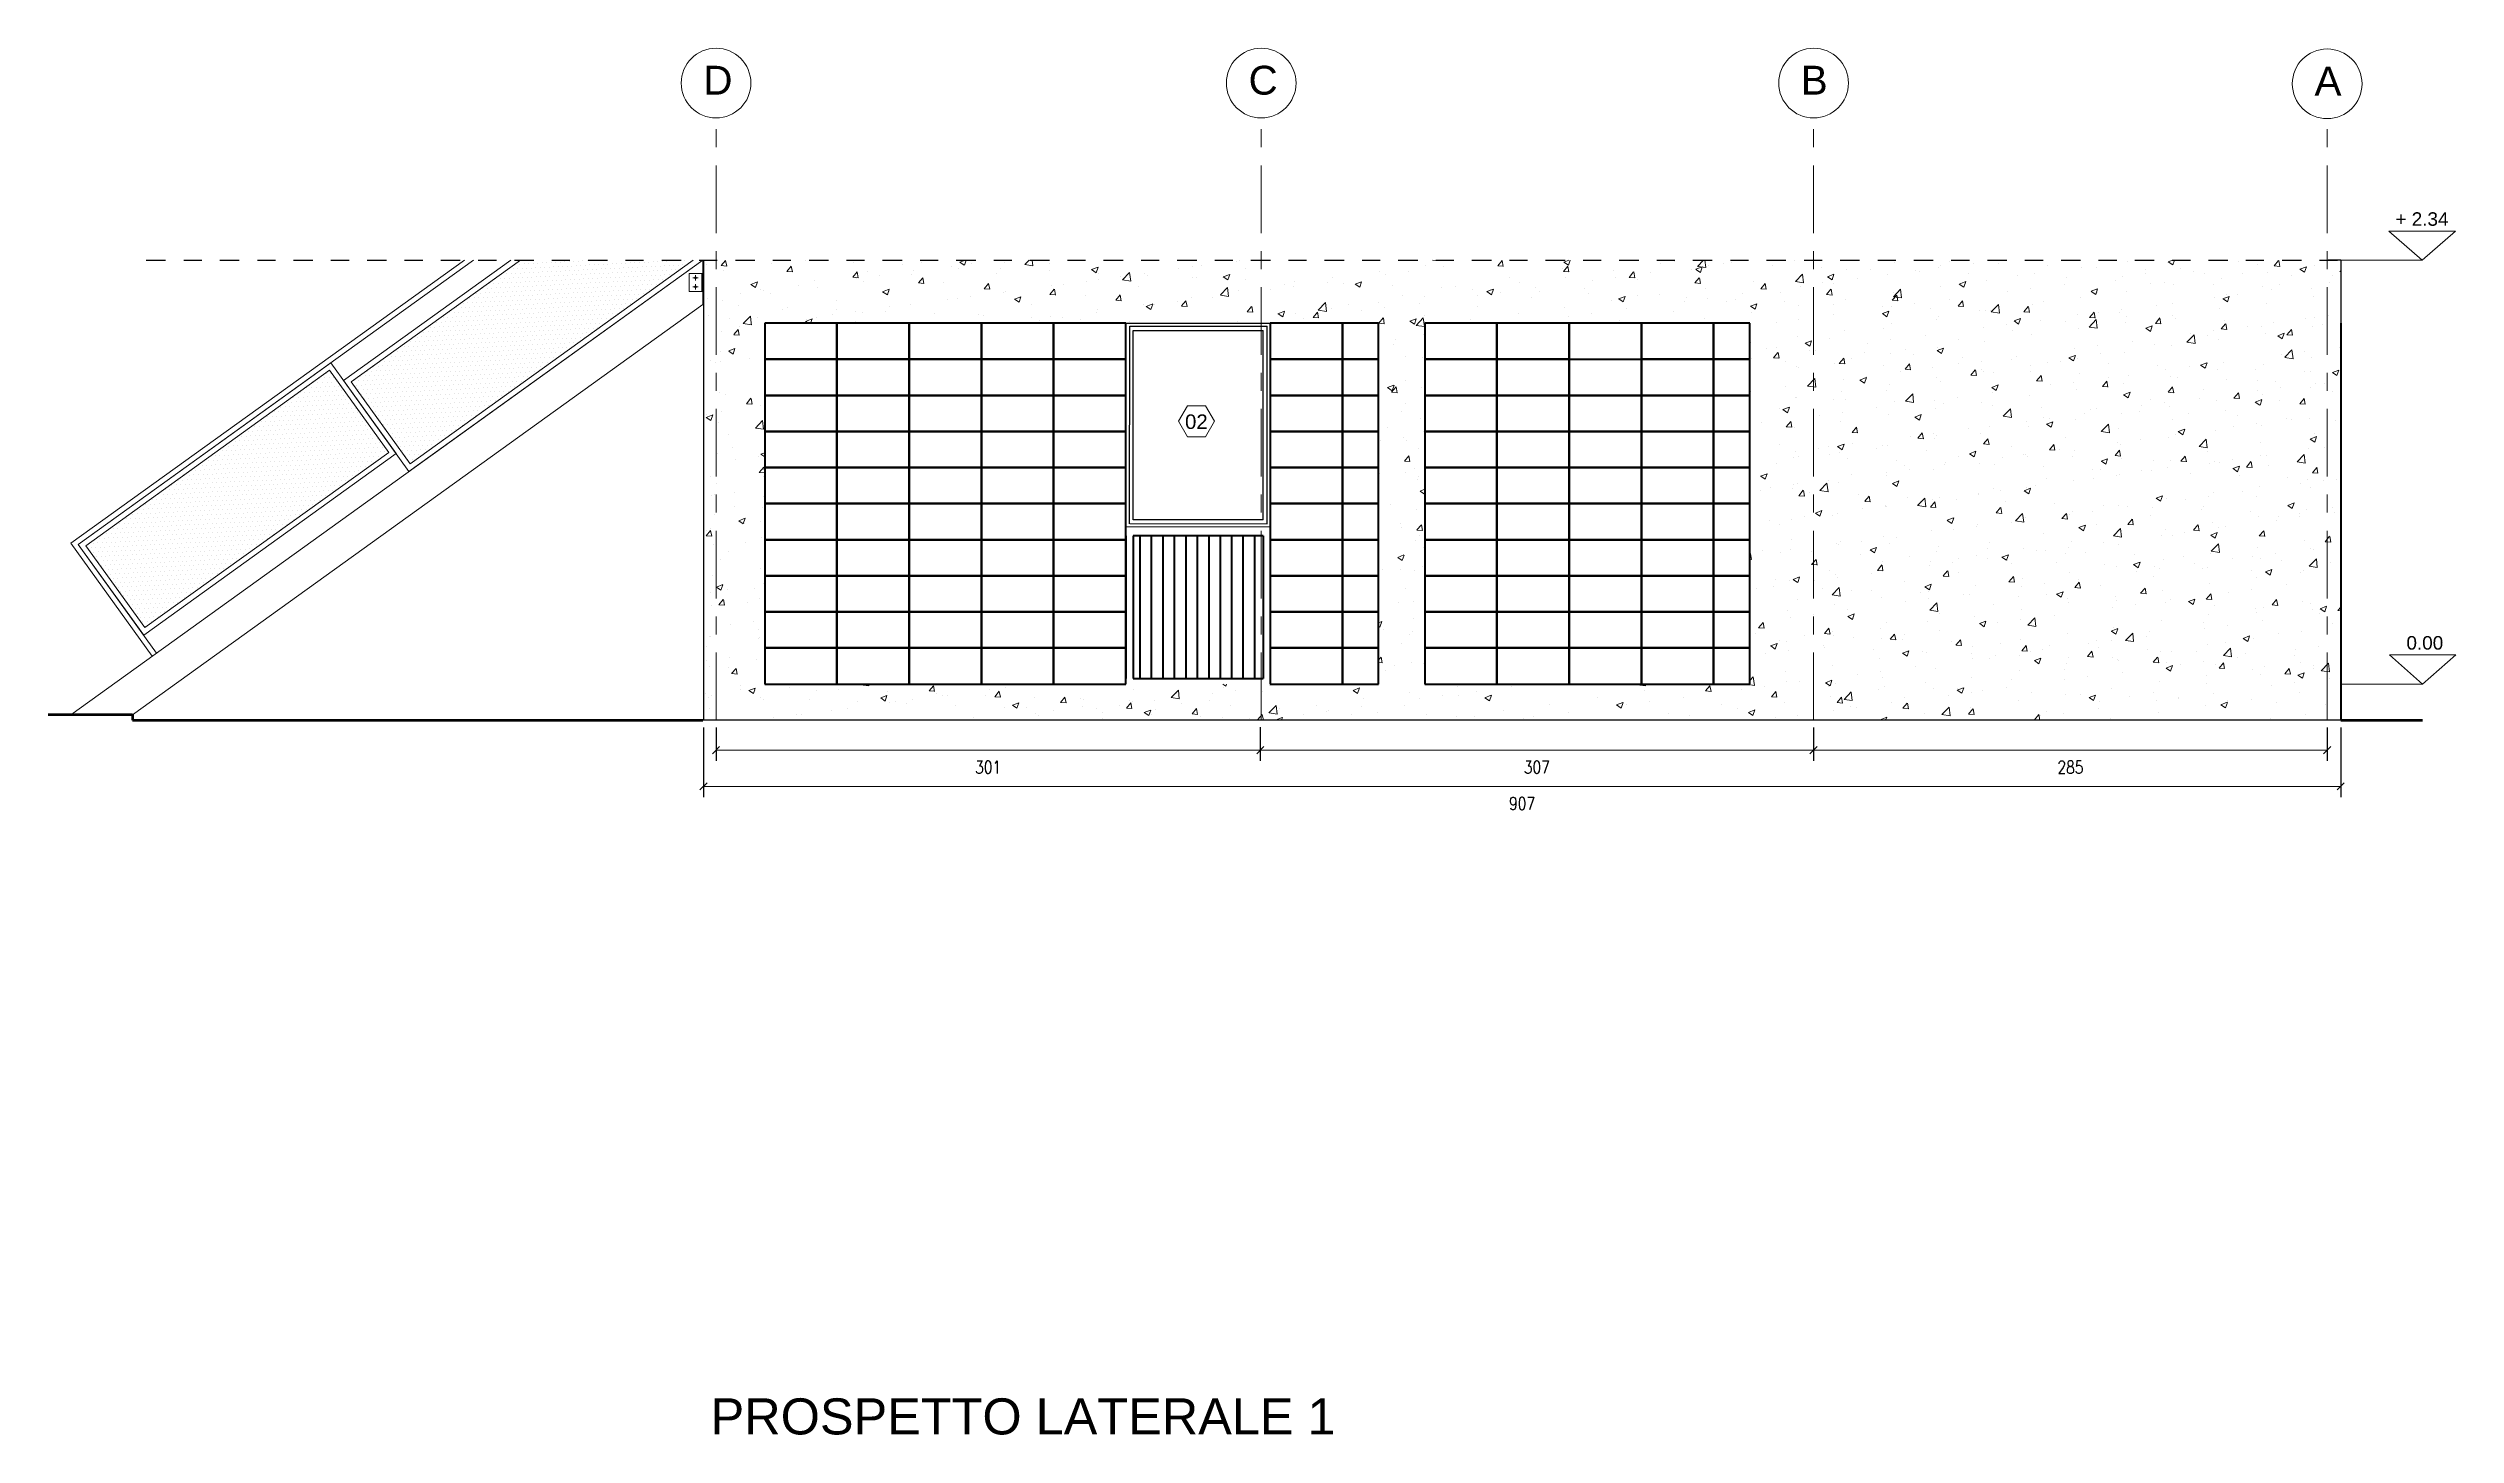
# Model space of a CAD drawing. Header units: inches. Extents: x -1721 to -596, y -6348 to -3031.
# Drawn here: x -823.88 to -810.54, y -3143.18 to -3135.49 of the extents above; entities that cross this region are included whole.
import ezdxf

# ---------------------------------------------------------------- set-up
doc = ezdxf.new("R2010")
doc.units = ezdxf.units.IN
doc.header["$MEASUREMENT"] = 0
for name, pattern in [('$0$ACAD_ISO10W100', [18, 12, -3, 0, -3]), ('$0$CENTERX2', [4, 2.5, -0.5, 0.5, -0.5]), ('$0$CENTRO2', [1.125, 0.75, -0.125, 0.125, -0.125])]:
    doc.linetypes.add(name, pattern=pattern)
for name, color, linetype, lineweight in [('$0$A-ANNO-SYMB', 3, 'Continuous', 18), ('$0$A-ANNO-TEXT', 3, 'Continuous', 18), ('$0$A-ELEV-MBE1', 1, 'Continuous', 35), ('$0$A-ELEV-PATT', 8, 'Continuous', 18), ('$0$AA - pareti sezionate', 236, 'Continuous', 50), ('$0$AA - serramenti e porte', 4, 'Continuous', 25), ('$0$AA pareti non sezionate', 2, 'Continuous', 25), ('$0$AA- arredo', 8, 'Continuous', 18), ('$0$SEZIONE ARREDO', 8, 'Continuous', 25), ('$0$SIMBOLI FINESTRE', 3, 'Continuous', 13), ('$1$AA - linee quote', 3, 'Continuous', 13)]:
    doc.layers.add(name, color=color, linetype=linetype, lineweight=lineweight)
doc.styles.add('$0$ARIAL', font='Arial.ttf')
doc.styles.add('$0$E-ARIAL', font='Arial.ttf')
doc.styles.add('$4$E-ROMANS', font='romans.shx', dxfattribs={"width": 0.8})
doc.styles.get("Standard").update_dxf_attribs({"font": 'Arial.ttf'})
doc.dimstyles.new('$0$E-0100_TICK_12', dxfattribs={"dimscale": 0.001, "dimtxt": 70, "dimasz": 40, "dimexe": 60, "dimexo": 40, "dimgap": 60, "dimtad": 4, "dimdec": 0, "dimlfac": 100, "dimzin": 0, "dimdsep": 46, "dimtxsty": '$4$E-ROMANS', "dimblk": 'OBLIQUE', "dimblk1": 'OBLIQUE', "dimblk2": 'OBLIQUE', "dimcen": 60, "dimclrd": 256, "dimclre": 256, "dimclrt": 256, "dimadec": 0, "dimazin": 0, "dimtfac": 1, "dimtdec": 0, "dimtmove": 1, "dimatfit": 3, "dimldrblk": '$0$_Open90', "dimfxl": 1, "dimtfill": 1, "dimtolj": 1, "dimtzin": 0, "dimlwd": -1, "dimarcsym": 0})

msp = doc.modelspace()

# ---------------------------------------------------------------- texts
at = {"layer": '$0$A-ANNO-TEXT', "style": '$0$E-ARIAL'}
for s, p in [('+ 2.34', (-810.877, -3136.475)), (' 0.00', (-810.845, -3138.824))]:
    msp.add_text(s, height=0.075, dxfattribs=at).set_placement(p)
at = {"layer": '$0$A-ANNO-TEXT', "linetype": 'Continuous'}
msp.add_text('PROSPETTO LATERALE 1', height=0.2, dxfattribs=at).set_placement((-820.21, -3143.174))
at = {"layer": '$0$SIMBOLI FINESTRE', "style": '$0$ARIAL'}
msp.add_text('02', height=0.0807, rotation=359.8326, dxfattribs=at).set_placement((-817.582, -3137.601))
at = {"layer": '$1$AA - linee quote', "linetype": '$0$CENTERX2', "ltscale": 5, "style": '$0$ARIAL'}
for tag, p in [('D', (-820.25, -3135.748)), ('C', (-817.23, -3135.748)), ('B', (-814.171, -3135.748)), ('A', (-811.325, -3135.753))]:
    msp.add_attdef(tag, p, '', height=0.16, dxfattribs=at)

# ---------------------------------------------------------------- blocks, each defined once
blk = doc.blocks.new('_Oblique')
at = {"color": 0, "linetype": 'ByBlock', "lineweight": -2}
blk.add_line((-0.5, -0.5), (0.5, 0.5), dxfattribs=at)
blk = doc.blocks.new('*D1096')
at = {"layer": '$1$AA - linee quote', "linetype": 'Continuous', "lineweight": -2, "transparency": 16777216}
for p, q in [((-820.25, -3139.255), (-820.25, -3139.642)), ((-811.18, -3139.255), (-811.18, -3139.642))]:
    blk.add_line(p, q, dxfattribs=at)
at = {"layer": '$1$AA - linee quote', "transparency": 16777216}
blk.add_line((-820.25, -3139.582), (-811.18, -3139.582), dxfattribs=at)
at = {"layer": 'DEFPOINTS', "color": 0, "linetype": 'Continuous', "transparency": 16777216}
for p in [(-820.25, -3139.215), (-811.18, -3139.215), (-811.18, -3139.582)]:
    blk.add_point(p, dxfattribs=at)
at = {"layer": '$1$AA - linee quote', "linetype": 'Continuous', "transparency": 16777216, "xscale": 0.04, "yscale": 0.04, "zscale": 0.04, "rotation": 180}
blk.add_blockref('_Oblique', (-820.25, -3139.582), dxfattribs=at)
at = {"layer": '$1$AA - linee quote', "linetype": 'Continuous', "transparency": 16777216, "xscale": 0.04, "yscale": 0.04, "zscale": 0.04}
blk.add_blockref('_Oblique', (-811.18, -3139.582), dxfattribs=at)
at = {"layer": '$1$AA - linee quote', "linetype": 'Continuous', "transparency": 16777216, "insert": (-815.715, -3139.677), "char_height": 0.07, "attachment_point": 5, "style": '$4$E-ROMANS', "bg_fill": 3, "box_fill_scale": 1.25, "bg_fill_color": 256, "bg_fill_true_color": 13158600, "bg_fill_transparency": 0}
blk.add_mtext('\\A1;907', dxfattribs=at)
blk = doc.blocks.new('$0$_Open90')
at = {"color": 0, "linetype": 'ByBlock', "lineweight": -2}
for p, q in [((-19.69, 19.69), (0, 0)), ((0, 0), (-39.37, 0)), ((0, 0), (-19.69, -19.69))]:
    blk.add_line(p, q, dxfattribs=at)
blk = doc.blocks.new('*D1097')
at = {"layer": '$1$AA - linee quote', "linetype": 'Continuous', "lineweight": -2, "transparency": 16777216}
for p, q in [((-820.18, -3139.255), (-820.18, -3139.441)), ((-817.165, -3139.253), (-817.165, -3139.441))]:
    blk.add_line(p, q, dxfattribs=at)
at = {"layer": '$1$AA - linee quote', "transparency": 16777216}
blk.add_line((-820.18, -3139.381), (-817.165, -3139.381), dxfattribs=at)
at = {"layer": 'DEFPOINTS', "color": 0, "linetype": 'Continuous', "transparency": 16777216}
for p in [(-820.18, -3139.215), (-817.165, -3139.213), (-817.165, -3139.381)]:
    blk.add_point(p, dxfattribs=at)
at = {"layer": '$1$AA - linee quote', "linetype": 'Continuous', "transparency": 16777216, "xscale": 0.04, "yscale": 0.04, "zscale": 0.04, "rotation": 180}
blk.add_blockref('_Oblique', (-820.18, -3139.381), dxfattribs=at)
at = {"layer": '$1$AA - linee quote', "linetype": 'Continuous', "transparency": 16777216, "xscale": 0.04, "yscale": 0.04, "zscale": 0.04}
blk.add_blockref('_Oblique', (-817.165, -3139.381), dxfattribs=at)
at = {"layer": '$1$AA - linee quote', "linetype": 'Continuous', "transparency": 16777216, "insert": (-818.673, -3139.476), "char_height": 0.07, "attachment_point": 5, "style": '$4$E-ROMANS', "bg_fill": 3, "box_fill_scale": 1.25, "bg_fill_color": 256, "bg_fill_true_color": 13158600, "bg_fill_transparency": 0}
blk.add_mtext('\\A1;301', dxfattribs=at)
blk = doc.blocks.new('*D1098')
at = {"layer": '$1$AA - linee quote', "linetype": 'Continuous', "lineweight": -2, "transparency": 16777216}
for p, q in [((-817.165, -3139.253), (-817.165, -3139.441)), ((-814.1, -3139.255), (-814.1, -3139.441))]:
    blk.add_line(p, q, dxfattribs=at)
at = {"layer": '$1$AA - linee quote', "transparency": 16777216}
blk.add_line((-817.165, -3139.381), (-814.1, -3139.381), dxfattribs=at)
at = {"layer": 'DEFPOINTS', "color": 0, "linetype": 'Continuous', "transparency": 16777216}
for p in [(-817.165, -3139.213), (-814.1, -3139.215), (-814.1, -3139.381)]:
    blk.add_point(p, dxfattribs=at)
at = {"layer": '$1$AA - linee quote', "linetype": 'Continuous', "transparency": 16777216, "xscale": 0.04, "yscale": 0.04, "zscale": 0.04, "rotation": 180}
blk.add_blockref('_Oblique', (-817.165, -3139.381), dxfattribs=at)
at = {"layer": '$1$AA - linee quote', "linetype": 'Continuous', "transparency": 16777216, "xscale": 0.04, "yscale": 0.04, "zscale": 0.04}
blk.add_blockref('_Oblique', (-814.1, -3139.381), dxfattribs=at)
at = {"layer": '$1$AA - linee quote', "linetype": 'Continuous', "transparency": 16777216, "insert": (-815.633, -3139.476), "char_height": 0.07, "attachment_point": 5, "style": '$4$E-ROMANS', "bg_fill": 3, "box_fill_scale": 1.25, "bg_fill_color": 256, "bg_fill_true_color": 13158600, "bg_fill_transparency": 0}
blk.add_mtext('\\A1;307', dxfattribs=at)
blk = doc.blocks.new('*D1099')
at = {"layer": '$1$AA - linee quote', "linetype": 'Continuous', "lineweight": -2, "transparency": 16777216}
for p, q in [((-814.1, -3139.255), (-814.1, -3139.441)), ((-811.255, -3139.255), (-811.255, -3139.441))]:
    blk.add_line(p, q, dxfattribs=at)
at = {"layer": '$1$AA - linee quote', "transparency": 16777216}
blk.add_line((-814.1, -3139.381), (-811.255, -3139.381), dxfattribs=at)
at = {"layer": 'DEFPOINTS', "color": 0, "linetype": 'Continuous', "transparency": 16777216}
for p in [(-814.1, -3139.215), (-811.255, -3139.215), (-811.255, -3139.381)]:
    blk.add_point(p, dxfattribs=at)
at = {"layer": '$1$AA - linee quote', "linetype": 'Continuous', "transparency": 16777216, "xscale": 0.04, "yscale": 0.04, "zscale": 0.04, "rotation": 180}
blk.add_blockref('_Oblique', (-814.1, -3139.381), dxfattribs=at)
at = {"layer": '$1$AA - linee quote', "linetype": 'Continuous', "transparency": 16777216, "xscale": 0.04, "yscale": 0.04, "zscale": 0.04}
blk.add_blockref('_Oblique', (-811.255, -3139.381), dxfattribs=at)
at = {"layer": '$1$AA - linee quote', "linetype": 'Continuous', "transparency": 16777216, "insert": (-812.677, -3139.476), "char_height": 0.07, "attachment_point": 5, "style": '$4$E-ROMANS', "bg_fill": 3, "box_fill_scale": 1.25, "bg_fill_color": 256, "bg_fill_true_color": 13158600, "bg_fill_transparency": 0}
blk.add_mtext('\\A1;285', dxfattribs=at)

# ---------------------------------------------------------------- linework, layer by layer
at = {"layer": '$0$A-ANNO-SYMB'}
for p, q in [((-810.545, -3136.504), (-810.913, -3136.504)), ((-810.913, -3136.504), (-810.729, -3136.666)), ((-810.729, -3136.666), (-810.545, -3136.504)), ((-811.18, -3136.665), (-811.18, -3136.665)), ((-811.18, -3136.665), (-810.726, -3136.665)), ((-810.726, -3136.665), (-810.726, -3136.665)), ((-810.542, -3138.853), (-810.91, -3138.853)), ((-810.91, -3138.853), (-810.726, -3139.015)), ((-810.726, -3139.015), (-810.542, -3138.853)), ((-811.18, -3139.015), (-811.18, -3139.015)), ((-811.18, -3139.015), (-810.726, -3139.015)), ((-810.726, -3139.015), (-810.726, -3139.015))]:
    msp.add_line(p, q, dxfattribs=at)
at = {"layer": '$0$A-ELEV-MBE1'}
for p, q in [((-814.204, -3136.665), (-814.204, -3136.665)), ((-814.204, -3136.665), (-814.204, -3136.665)), ((-811.18, -3137.015), (-811.18, -3139.215)), ((-814.454, -3137.415), (-814.454, -3137.215)), ((-817.91, -3138.194), (-817.91, -3138.984))]:
    msp.add_line(p, q, dxfattribs=at)
at = {"layer": '$0$A-ELEV-MBE1', "color": 9, "true_color": 0xd19cc7}
for p, q in [((-819.51, -3137.015), (-819.91, -3137.015)), ((-819.91, -3137.015), (-819.91, -3137.215)), ((-819.11, -3137.015), (-819.51, -3137.015)), ((-819.51, -3137.015), (-819.51, -3137.215)), ((-819.51, -3137.215), (-819.51, -3137.015)), ((-818.71, -3137.015), (-819.11, -3137.015)), ((-819.11, -3137.015), (-819.11, -3137.215)), ((-819.11, -3137.215), (-819.11, -3137.015)), ((-818.31, -3137.015), (-818.71, -3137.015)), ((-818.71, -3137.015), (-818.71, -3137.215)), ((-818.71, -3137.215), (-818.71, -3137.015)), ((-817.91, -3137.015), (-818.31, -3137.015)), ((-818.31, -3137.015), (-818.31, -3137.215)), ((-818.31, -3137.215), (-818.31, -3137.015)), ((-817.91, -3137.215), (-817.91, -3137.015)), ((-816.71, -3137.015), (-817.11, -3137.015)), ((-817.11, -3137.015), (-817.11, -3137.215)), ((-816.51, -3137.015), (-816.71, -3137.015)), ((-816.71, -3137.015), (-816.71, -3137.215)), ((-816.71, -3137.215), (-816.71, -3137.015)), ((-816.51, -3137.215), (-816.51, -3137.015)), ((-815.854, -3137.015), (-816.254, -3137.015)), ((-816.254, -3137.015), (-816.254, -3137.215)), ((-815.454, -3137.015), (-815.854, -3137.015)), ((-815.854, -3137.015), (-815.854, -3137.215)), ((-815.854, -3137.215), (-815.854, -3137.015)), ((-815.054, -3137.015), (-815.454, -3137.015)), ((-815.454, -3137.015), (-815.454, -3137.215)), ((-815.454, -3137.215), (-815.454, -3137.015)), ((-814.654, -3137.015), (-815.054, -3137.015)), ((-815.054, -3137.015), (-815.054, -3137.215)), ((-815.054, -3137.215), (-815.054, -3137.015)), ((-814.454, -3137.015), (-814.654, -3137.015)), ((-814.654, -3137.015), (-814.654, -3137.215)), ((-814.654, -3137.215), (-814.654, -3137.015)), ((-814.454, -3137.215), (-814.454, -3137.015)), ((-819.51, -3137.215), (-819.91, -3137.215)), ((-819.91, -3137.215), (-819.91, -3137.415)), ((-819.91, -3137.215), (-819.51, -3137.215)), ((-819.11, -3137.215), (-819.51, -3137.215)), ((-819.51, -3137.215), (-819.51, -3137.415)), ((-819.51, -3137.215), (-819.11, -3137.215)), ((-819.51, -3137.415), (-819.51, -3137.215)), ((-818.71, -3137.215), (-819.11, -3137.215)), ((-819.11, -3137.215), (-819.11, -3137.415)), ((-819.11, -3137.215), (-818.71, -3137.215)), ((-819.11, -3137.415), (-819.11, -3137.215)), ((-818.31, -3137.215), (-818.71, -3137.215)), ((-818.71, -3137.215), (-818.71, -3137.415)), ((-818.71, -3137.215), (-818.31, -3137.215)), ((-818.71, -3137.415), (-818.71, -3137.215)), ((-817.91, -3137.215), (-818.31, -3137.215)), ((-818.31, -3137.215), (-818.31, -3137.415)), ((-818.31, -3137.215), (-817.91, -3137.215)), ((-818.31, -3137.415), (-818.31, -3137.215)), ((-817.91, -3137.415), (-817.91, -3137.215)), ((-816.71, -3137.215), (-817.11, -3137.215)), ((-817.11, -3137.215), (-817.11, -3137.415)), ((-817.11, -3137.215), (-816.71, -3137.215)), ((-816.51, -3137.215), (-816.71, -3137.215)), ((-816.71, -3137.215), (-816.71, -3137.415)), ((-816.71, -3137.215), (-816.51, -3137.215)), ((-816.71, -3137.415), (-816.71, -3137.215)), ((-816.51, -3137.415), (-816.51, -3137.215)), ((-815.854, -3137.215), (-816.254, -3137.215)), ((-816.254, -3137.215), (-816.254, -3137.415)), ((-816.254, -3137.215), (-815.854, -3137.215)), ((-815.454, -3137.215), (-815.854, -3137.215)), ((-815.854, -3137.215), (-815.854, -3137.415)), ((-815.854, -3137.215), (-815.454, -3137.215)), ((-815.854, -3137.415), (-815.854, -3137.215)), ((-815.454, -3137.215), (-815.454, -3137.415)), ((-815.454, -3137.215), (-815.054, -3137.215)), ((-815.454, -3137.415), (-815.454, -3137.215)), ((-814.654, -3137.215), (-815.054, -3137.215)), ((-815.054, -3137.215), (-815.054, -3137.415)), ((-815.054, -3137.215), (-814.654, -3137.215)), ((-815.054, -3137.415), (-815.054, -3137.215)), ((-814.454, -3137.215), (-814.654, -3137.215)), ((-814.654, -3137.215), (-814.654, -3137.415)), ((-814.654, -3137.215), (-814.454, -3137.215)), ((-814.654, -3137.415), (-814.654, -3137.215)), ((-819.51, -3137.415), (-819.91, -3137.415)), ((-819.91, -3137.415), (-819.91, -3137.615)), ((-819.91, -3137.415), (-819.51, -3137.415)), ((-819.11, -3137.415), (-819.51, -3137.415)), ((-819.51, -3137.415), (-819.51, -3137.615)), ((-819.51, -3137.415), (-819.11, -3137.415)), ((-819.51, -3137.615), (-819.51, -3137.415)), ((-818.71, -3137.415), (-819.11, -3137.415)), ((-819.11, -3137.415), (-819.11, -3137.615)), ((-819.11, -3137.415), (-818.71, -3137.415)), ((-819.11, -3137.615), (-819.11, -3137.415)), ((-818.31, -3137.415), (-818.71, -3137.415)), ((-818.71, -3137.415), (-818.71, -3137.615)), ((-818.71, -3137.415), (-818.31, -3137.415)), ((-818.71, -3137.615), (-818.71, -3137.415)), ((-817.91, -3137.415), (-818.31, -3137.415)), ((-818.31, -3137.415), (-818.31, -3137.615)), ((-818.31, -3137.415), (-817.91, -3137.415)), ((-818.31, -3137.615), (-818.31, -3137.415)), ((-817.91, -3137.615), (-817.91, -3137.415)), ((-816.71, -3137.415), (-817.11, -3137.415)), ((-817.11, -3137.415), (-817.11, -3137.615)), ((-817.11, -3137.415), (-816.71, -3137.415)), ((-816.51, -3137.415), (-816.71, -3137.415)), ((-816.71, -3137.415), (-816.71, -3137.615)), ((-816.71, -3137.415), (-816.51, -3137.415)), ((-816.71, -3137.615), (-816.71, -3137.415)), ((-816.51, -3137.615), (-816.51, -3137.415)), ((-815.854, -3137.415), (-816.254, -3137.415)), ((-816.254, -3137.415), (-816.254, -3137.615)), ((-816.254, -3137.415), (-815.854, -3137.415)), ((-815.454, -3137.415), (-815.854, -3137.415)), ((-815.854, -3137.415), (-815.854, -3137.615)), ((-815.854, -3137.415), (-815.454, -3137.415)), ((-815.854, -3137.615), (-815.854, -3137.415)), ((-815.054, -3137.415), (-815.454, -3137.415)), ((-815.454, -3137.415), (-815.454, -3137.615)), ((-815.454, -3137.415), (-815.054, -3137.415)), ((-815.454, -3137.615), (-815.454, -3137.415)), ((-814.654, -3137.415), (-815.054, -3137.415)), ((-815.054, -3137.415), (-815.054, -3137.615)), ((-815.054, -3137.415), (-814.654, -3137.415)), ((-815.054, -3137.615), (-815.054, -3137.415)), ((-814.454, -3137.415), (-814.654, -3137.415)), ((-814.654, -3137.415), (-814.654, -3137.615)), ((-814.654, -3137.415), (-814.454, -3137.415)), ((-814.654, -3137.615), (-814.654, -3137.415)), ((-814.454, -3137.615), (-814.454, -3137.415)), ((-819.51, -3137.615), (-819.91, -3137.615)), ((-819.91, -3137.615), (-819.91, -3137.815)), ((-819.91, -3137.615), (-819.51, -3137.615)), ((-819.11, -3137.615), (-819.51, -3137.615)), ((-819.51, -3137.615), (-819.51, -3137.815)), ((-819.51, -3137.615), (-819.11, -3137.615)), ((-819.51, -3137.815), (-819.51, -3137.615)), ((-818.71, -3137.615), (-819.11, -3137.615)), ((-819.11, -3137.615), (-819.11, -3137.815)), ((-819.11, -3137.615), (-818.71, -3137.615)), ((-819.11, -3137.815), (-819.11, -3137.615)), ((-818.31, -3137.615), (-818.71, -3137.615)), ((-818.71, -3137.615), (-818.71, -3137.815)), ((-818.71, -3137.615), (-818.31, -3137.615)), ((-818.71, -3137.815), (-818.71, -3137.615)), ((-817.91, -3137.615), (-818.31, -3137.615)), ((-818.31, -3137.615), (-818.31, -3137.815)), ((-818.31, -3137.615), (-817.91, -3137.615)), ((-818.31, -3137.815), (-818.31, -3137.615)), ((-817.91, -3137.815), (-817.91, -3137.615)), ((-816.71, -3137.615), (-817.11, -3137.615)), ((-817.11, -3137.615), (-817.11, -3137.815)), ((-817.11, -3137.615), (-816.71, -3137.615)), ((-816.51, -3137.615), (-816.71, -3137.615)), ((-816.71, -3137.615), (-816.71, -3137.815)), ((-816.71, -3137.615), (-816.51, -3137.615)), ((-816.71, -3137.815), (-816.71, -3137.615)), ((-816.51, -3137.815), (-816.51, -3137.615)), ((-815.854, -3137.615), (-816.254, -3137.615)), ((-816.254, -3137.615), (-816.254, -3137.815)), ((-816.254, -3137.615), (-815.854, -3137.615)), ((-815.454, -3137.615), (-815.854, -3137.615)), ((-815.854, -3137.615), (-815.854, -3137.815)), ((-815.854, -3137.615), (-815.454, -3137.615)), ((-815.854, -3137.815), (-815.854, -3137.615)), ((-815.054, -3137.615), (-815.454, -3137.615)), ((-815.454, -3137.615), (-815.454, -3137.815)), ((-815.454, -3137.615), (-815.054, -3137.615)), ((-815.454, -3137.815), (-815.454, -3137.615)), ((-814.654, -3137.615), (-815.054, -3137.615)), ((-815.054, -3137.615), (-815.054, -3137.815)), ((-815.054, -3137.615), (-814.654, -3137.615)), ((-815.054, -3137.815), (-815.054, -3137.615)), ((-814.454, -3137.615), (-814.654, -3137.615)), ((-814.654, -3137.615), (-814.654, -3137.815)), ((-814.654, -3137.615), (-814.454, -3137.615)), ((-814.654, -3137.815), (-814.654, -3137.615)), ((-814.454, -3137.815), (-814.454, -3137.615)), ((-819.51, -3137.815), (-819.91, -3137.815)), ((-819.91, -3137.815), (-819.91, -3138.015)), ((-819.91, -3137.815), (-819.51, -3137.815)), ((-819.11, -3137.815), (-819.51, -3137.815)), ((-819.51, -3137.815), (-819.51, -3138.015)), ((-819.51, -3137.815), (-819.11, -3137.815)), ((-819.51, -3138.015), (-819.51, -3137.815)), ((-818.71, -3137.815), (-819.11, -3137.815)), ((-819.11, -3137.815), (-819.11, -3138.015)), ((-819.11, -3137.815), (-818.71, -3137.815)), ((-819.11, -3138.015), (-819.11, -3137.815)), ((-818.31, -3137.815), (-818.71, -3137.815)), ((-818.71, -3137.815), (-818.71, -3138.015)), ((-818.71, -3137.815), (-818.31, -3137.815)), ((-818.71, -3138.015), (-818.71, -3137.815)), ((-817.91, -3137.815), (-818.31, -3137.815)), ((-818.31, -3137.815), (-818.31, -3138.015)), ((-818.31, -3137.815), (-817.91, -3137.815)), ((-818.31, -3138.015), (-818.31, -3137.815)), ((-817.91, -3138.015), (-817.91, -3137.815)), ((-816.71, -3137.815), (-817.11, -3137.815)), ((-817.11, -3137.815), (-817.11, -3138.015)), ((-817.11, -3137.815), (-816.71, -3137.815)), ((-816.51, -3137.815), (-816.71, -3137.815)), ((-816.71, -3137.815), (-816.71, -3138.015)), ((-816.71, -3137.815), (-816.51, -3137.815)), ((-816.71, -3138.015), (-816.71, -3137.815)), ((-816.51, -3138.015), (-816.51, -3137.815)), ((-815.854, -3137.815), (-816.254, -3137.815)), ((-816.254, -3137.815), (-816.254, -3138.015)), ((-816.254, -3137.815), (-815.854, -3137.815)), ((-815.454, -3137.815), (-815.854, -3137.815)), ((-815.854, -3137.815), (-815.854, -3138.015)), ((-815.854, -3137.815), (-815.454, -3137.815)), ((-815.854, -3138.015), (-815.854, -3137.815)), ((-815.054, -3137.815), (-815.454, -3137.815)), ((-815.454, -3137.815), (-815.454, -3138.015)), ((-815.454, -3137.815), (-815.054, -3137.815)), ((-815.454, -3138.015), (-815.454, -3137.815)), ((-814.654, -3137.815), (-815.054, -3137.815)), ((-815.054, -3137.815), (-815.054, -3138.015)), ((-815.054, -3137.815), (-814.654, -3137.815)), ((-815.054, -3138.015), (-815.054, -3137.815)), ((-814.454, -3137.815), (-814.654, -3137.815)), ((-814.654, -3137.815), (-814.654, -3138.015)), ((-814.654, -3137.815), (-814.454, -3137.815)), ((-814.654, -3138.015), (-814.654, -3137.815)), ((-814.454, -3138.015), (-814.454, -3137.815)), ((-819.51, -3138.015), (-819.91, -3138.015)), ((-819.91, -3138.015), (-819.91, -3138.215)), ((-819.91, -3138.015), (-819.51, -3138.015)), ((-819.11, -3138.015), (-819.51, -3138.015)), ((-819.51, -3138.015), (-819.51, -3138.215)), ((-819.51, -3138.015), (-819.11, -3138.015)), ((-819.51, -3138.215), (-819.51, -3138.015)), ((-818.71, -3138.015), (-819.11, -3138.015)), ((-819.11, -3138.015), (-819.11, -3138.215)), ((-819.11, -3138.015), (-818.71, -3138.015)), ((-819.11, -3138.215), (-819.11, -3138.015)), ((-818.31, -3138.015), (-818.71, -3138.015)), ((-818.71, -3138.015), (-818.71, -3138.215)), ((-818.71, -3138.015), (-818.31, -3138.015)), ((-818.71, -3138.215), (-818.71, -3138.015)), ((-817.91, -3138.015), (-818.31, -3138.015)), ((-818.31, -3138.015), (-818.31, -3138.215)), ((-818.31, -3138.015), (-817.91, -3138.015)), ((-818.31, -3138.215), (-818.31, -3138.015)), ((-817.91, -3138.215), (-817.91, -3138.015)), ((-816.71, -3138.015), (-817.11, -3138.015)), ((-817.11, -3138.015), (-817.11, -3138.215)), ((-817.11, -3138.015), (-816.71, -3138.015)), ((-816.51, -3138.015), (-816.71, -3138.015)), ((-816.71, -3138.015), (-816.71, -3138.215)), ((-816.71, -3138.015), (-816.51, -3138.015)), ((-816.71, -3138.215), (-816.71, -3138.015)), ((-816.51, -3138.215), (-816.51, -3138.015)), ((-815.854, -3138.015), (-816.254, -3138.015)), ((-816.254, -3138.015), (-816.254, -3138.215)), ((-816.254, -3138.015), (-815.854, -3138.015)), ((-815.454, -3138.015), (-815.854, -3138.015)), ((-815.854, -3138.015), (-815.854, -3138.215)), ((-815.854, -3138.015), (-815.454, -3138.015)), ((-815.854, -3138.215), (-815.854, -3138.015)), ((-815.054, -3138.015), (-815.454, -3138.015)), ((-815.454, -3138.015), (-815.454, -3138.215)), ((-815.454, -3138.015), (-815.054, -3138.015)), ((-815.454, -3138.215), (-815.454, -3138.015)), ((-814.654, -3138.015), (-815.054, -3138.015)), ((-815.054, -3138.015), (-815.054, -3138.215)), ((-815.054, -3138.015), (-814.654, -3138.015)), ((-815.054, -3138.215), (-815.054, -3138.015)), ((-814.454, -3138.015), (-814.654, -3138.015)), ((-814.654, -3138.015), (-814.654, -3138.215)), ((-814.654, -3138.015), (-814.454, -3138.015)), ((-814.654, -3138.215), (-814.654, -3138.015)), ((-814.454, -3138.215), (-814.454, -3138.015)), ((-817.15, -3138.194), (-817.87, -3138.194)), ((-817.87, -3138.194), (-817.87, -3138.984)), ((-817.15, -3138.194), (-817.15, -3138.984)), ((-819.51, -3138.215), (-819.91, -3138.215)), ((-819.91, -3138.215), (-819.91, -3138.415)), ((-819.91, -3138.215), (-819.51, -3138.215)), ((-819.11, -3138.215), (-819.51, -3138.215)), ((-819.51, -3138.215), (-819.51, -3138.415)), ((-819.51, -3138.215), (-819.11, -3138.215)), ((-819.51, -3138.415), (-819.51, -3138.215)), ((-818.71, -3138.215), (-819.11, -3138.215)), ((-819.11, -3138.215), (-819.11, -3138.415)), ((-819.11, -3138.215), (-818.71, -3138.215)), ((-819.11, -3138.415), (-819.11, -3138.215)), ((-818.31, -3138.215), (-818.71, -3138.215)), ((-818.71, -3138.215), (-818.71, -3138.415)), ((-818.71, -3138.215), (-818.31, -3138.215)), ((-818.71, -3138.415), (-818.71, -3138.215)), ((-817.91, -3138.215), (-818.31, -3138.215)), ((-818.31, -3138.215), (-818.31, -3138.415)), ((-818.31, -3138.215), (-817.91, -3138.215)), ((-818.31, -3138.415), (-818.31, -3138.215)), ((-817.91, -3138.415), (-817.91, -3138.215)), ((-816.71, -3138.215), (-817.11, -3138.215)), ((-817.11, -3138.215), (-817.11, -3138.415)), ((-817.11, -3138.215), (-816.71, -3138.215)), ((-816.51, -3138.215), (-816.71, -3138.215)), ((-816.71, -3138.215), (-816.71, -3138.415)), ((-816.71, -3138.215), (-816.51, -3138.215)), ((-816.71, -3138.415), (-816.71, -3138.215)), ((-816.51, -3138.415), (-816.51, -3138.215)), ((-815.854, -3138.215), (-816.254, -3138.215)), ((-816.254, -3138.215), (-816.254, -3138.415)), ((-816.254, -3138.215), (-815.854, -3138.215)), ((-815.454, -3138.215), (-815.854, -3138.215)), ((-815.854, -3138.215), (-815.854, -3138.415)), ((-815.854, -3138.215), (-815.454, -3138.215)), ((-815.854, -3138.415), (-815.854, -3138.215)), ((-815.054, -3138.215), (-815.454, -3138.215)), ((-815.454, -3138.215), (-815.454, -3138.415)), ((-815.454, -3138.215), (-815.054, -3138.215)), ((-815.454, -3138.415), (-815.454, -3138.215)), ((-814.654, -3138.215), (-815.054, -3138.215)), ((-815.054, -3138.215), (-815.054, -3138.415)), ((-815.054, -3138.215), (-814.654, -3138.215)), ((-815.054, -3138.415), (-815.054, -3138.215)), ((-814.454, -3138.215), (-814.654, -3138.215)), ((-814.654, -3138.215), (-814.654, -3138.415)), ((-814.654, -3138.215), (-814.454, -3138.215)), ((-814.654, -3138.415), (-814.654, -3138.215)), ((-814.454, -3138.415), (-814.454, -3138.215)), ((-819.51, -3138.415), (-819.91, -3138.415)), ((-819.91, -3138.415), (-819.91, -3138.615)), ((-819.91, -3138.415), (-819.51, -3138.415)), ((-819.11, -3138.415), (-819.51, -3138.415)), ((-819.51, -3138.415), (-819.51, -3138.615)), ((-819.51, -3138.415), (-819.11, -3138.415)), ((-819.51, -3138.615), (-819.51, -3138.415)), ((-818.71, -3138.415), (-819.11, -3138.415)), ((-819.11, -3138.415), (-819.11, -3138.615)), ((-819.11, -3138.415), (-818.71, -3138.415)), ((-819.11, -3138.615), (-819.11, -3138.415)), ((-818.31, -3138.415), (-818.71, -3138.415)), ((-818.71, -3138.415), (-818.71, -3138.615)), ((-818.71, -3138.415), (-818.31, -3138.415)), ((-818.71, -3138.615), (-818.71, -3138.415)), ((-817.91, -3138.415), (-818.31, -3138.415)), ((-818.31, -3138.415), (-818.31, -3138.615)), ((-818.31, -3138.415), (-817.91, -3138.415)), ((-818.31, -3138.615), (-818.31, -3138.415)), ((-817.91, -3138.615), (-817.91, -3138.415)), ((-816.71, -3138.415), (-817.11, -3138.415)), ((-817.11, -3138.415), (-817.11, -3138.615)), ((-817.11, -3138.415), (-816.71, -3138.415)), ((-816.51, -3138.415), (-816.71, -3138.415)), ((-816.71, -3138.415), (-816.71, -3138.615)), ((-816.71, -3138.415), (-816.51, -3138.415)), ((-816.71, -3138.615), (-816.71, -3138.415)), ((-816.51, -3138.615), (-816.51, -3138.415)), ((-815.854, -3138.415), (-816.254, -3138.415)), ((-816.254, -3138.415), (-816.254, -3138.615)), ((-816.254, -3138.415), (-815.854, -3138.415)), ((-815.454, -3138.415), (-815.854, -3138.415)), ((-815.854, -3138.415), (-815.854, -3138.615)), ((-815.854, -3138.415), (-815.454, -3138.415)), ((-815.854, -3138.615), (-815.854, -3138.415)), ((-815.054, -3138.415), (-815.454, -3138.415)), ((-815.454, -3138.415), (-815.454, -3138.615)), ((-815.454, -3138.415), (-815.054, -3138.415)), ((-815.454, -3138.615), (-815.454, -3138.415)), ((-814.654, -3138.415), (-815.054, -3138.415)), ((-815.054, -3138.415), (-815.054, -3138.615)), ((-815.054, -3138.415), (-814.654, -3138.415)), ((-815.054, -3138.615), (-815.054, -3138.415)), ((-814.454, -3138.415), (-814.654, -3138.415)), ((-814.654, -3138.415), (-814.654, -3138.615)), ((-814.654, -3138.415), (-814.454, -3138.415)), ((-814.654, -3138.615), (-814.654, -3138.415)), ((-814.454, -3138.615), (-814.454, -3138.415)), ((-819.51, -3138.615), (-819.91, -3138.615)), ((-819.91, -3138.615), (-819.91, -3138.815)), ((-819.91, -3138.615), (-819.51, -3138.615)), ((-819.11, -3138.615), (-819.51, -3138.615)), ((-819.51, -3138.615), (-819.51, -3138.815)), ((-819.51, -3138.615), (-819.11, -3138.615)), ((-819.51, -3138.815), (-819.51, -3138.615)), ((-818.71, -3138.615), (-819.11, -3138.615)), ((-819.11, -3138.615), (-819.11, -3138.815)), ((-819.11, -3138.615), (-818.71, -3138.615)), ((-819.11, -3138.815), (-819.11, -3138.615)), ((-818.31, -3138.615), (-818.71, -3138.615)), ((-818.71, -3138.615), (-818.71, -3138.815)), ((-818.71, -3138.615), (-818.31, -3138.615)), ((-818.71, -3138.815), (-818.71, -3138.615)), ((-817.91, -3138.615), (-818.31, -3138.615)), ((-818.31, -3138.615), (-818.31, -3138.815)), ((-818.31, -3138.615), (-817.91, -3138.615)), ((-818.31, -3138.815), (-818.31, -3138.615)), ((-817.91, -3138.815), (-817.91, -3138.615)), ((-816.71, -3138.615), (-817.11, -3138.615)), ((-817.11, -3138.615), (-817.11, -3138.815)), ((-817.11, -3138.615), (-816.71, -3138.615)), ((-816.51, -3138.615), (-816.71, -3138.615)), ((-816.71, -3138.615), (-816.71, -3138.815)), ((-816.71, -3138.615), (-816.51, -3138.615)), ((-816.71, -3138.815), (-816.71, -3138.615)), ((-816.51, -3138.815), (-816.51, -3138.615)), ((-815.854, -3138.615), (-816.254, -3138.615)), ((-816.254, -3138.615), (-816.254, -3138.815)), ((-816.254, -3138.615), (-815.854, -3138.615)), ((-815.454, -3138.615), (-815.854, -3138.615)), ((-815.854, -3138.615), (-815.854, -3138.815)), ((-815.854, -3138.615), (-815.454, -3138.615)), ((-815.854, -3138.815), (-815.854, -3138.615)), ((-815.054, -3138.615), (-815.454, -3138.615)), ((-815.454, -3138.615), (-815.454, -3138.815)), ((-815.454, -3138.615), (-815.054, -3138.615)), ((-815.454, -3138.815), (-815.454, -3138.615)), ((-814.654, -3138.615), (-815.054, -3138.615)), ((-815.054, -3138.615), (-815.054, -3138.815)), ((-815.054, -3138.615), (-814.654, -3138.615)), ((-815.054, -3138.815), (-815.054, -3138.615)), ((-814.454, -3138.615), (-814.654, -3138.615)), ((-814.654, -3138.615), (-814.654, -3138.815)), ((-814.654, -3138.615), (-814.454, -3138.615)), ((-814.654, -3138.815), (-814.654, -3138.615)), ((-814.454, -3138.815), (-814.454, -3138.615)), ((-819.51, -3138.815), (-819.91, -3138.815)), ((-819.91, -3138.815), (-819.91, -3139.015)), ((-819.91, -3138.815), (-819.51, -3138.815)), ((-819.11, -3138.815), (-819.51, -3138.815)), ((-819.51, -3138.815), (-819.51, -3139.015)), ((-819.51, -3138.815), (-819.11, -3138.815)), ((-819.51, -3139.015), (-819.51, -3138.815)), ((-818.71, -3138.815), (-819.11, -3138.815)), ((-819.11, -3138.815), (-819.11, -3139.015)), ((-819.11, -3138.815), (-818.71, -3138.815)), ((-819.11, -3139.015), (-819.11, -3138.815)), ((-818.71, -3139.015), (-818.71, -3138.815)), ((-818.31, -3138.815), (-818.71, -3138.815)), ((-818.71, -3138.815), (-818.71, -3139.015)), ((-818.71, -3138.815), (-818.31, -3138.815)), ((-817.91, -3138.815), (-818.31, -3138.815)), ((-818.31, -3138.815), (-818.31, -3139.015)), ((-818.31, -3138.815), (-817.91, -3138.815)), ((-818.31, -3139.015), (-818.31, -3138.815)), ((-817.91, -3139.015), (-817.91, -3138.815)), ((-816.71, -3138.815), (-817.11, -3138.815)), ((-817.11, -3138.815), (-817.11, -3139.015)), ((-817.11, -3138.815), (-816.71, -3138.815)), ((-816.51, -3138.815), (-816.71, -3138.815)), ((-816.71, -3138.815), (-816.71, -3139.015)), ((-816.71, -3138.815), (-816.51, -3138.815)), ((-816.71, -3139.015), (-816.71, -3138.815)), ((-816.51, -3139.015), (-816.51, -3138.815)), ((-815.854, -3138.815), (-816.254, -3138.815)), ((-816.254, -3138.815), (-816.254, -3139.015)), ((-816.254, -3138.815), (-815.854, -3138.815)), ((-815.454, -3138.815), (-815.854, -3138.815)), ((-815.854, -3138.815), (-815.854, -3139.015)), ((-815.854, -3138.815), (-815.454, -3138.815)), ((-815.854, -3139.015), (-815.854, -3138.815)), ((-815.054, -3138.815), (-815.454, -3138.815)), ((-815.454, -3138.815), (-815.454, -3139.015)), ((-815.454, -3138.815), (-815.054, -3138.815)), ((-815.454, -3139.015), (-815.454, -3138.815)), ((-814.654, -3138.815), (-815.054, -3138.815)), ((-815.054, -3138.815), (-815.054, -3139.015)), ((-815.054, -3138.815), (-814.654, -3138.815)), ((-815.054, -3139.015), (-815.054, -3138.815)), ((-814.454, -3138.815), (-814.654, -3138.815)), ((-814.654, -3138.815), (-814.654, -3139.015)), ((-814.654, -3138.815), (-814.454, -3138.815)), ((-814.654, -3139.015), (-814.654, -3138.815)), ((-814.454, -3139.015), (-814.454, -3138.815)), ((-817.87, -3138.984), (-817.15, -3138.984)), ((-819.91, -3139.015), (-819.51, -3139.015)), ((-819.51, -3139.015), (-819.11, -3139.015)), ((-819.11, -3139.015), (-818.71, -3139.015)), ((-818.71, -3139.015), (-818.31, -3139.015)), ((-818.31, -3139.015), (-817.91, -3139.015)), ((-817.11, -3139.015), (-816.71, -3139.015)), ((-816.71, -3139.015), (-816.51, -3139.015)), ((-816.254, -3139.015), (-815.854, -3139.015)), ((-815.854, -3139.015), (-815.454, -3139.015)), ((-815.454, -3139.015), (-815.054, -3139.015)), ((-815.054, -3139.015), (-814.654, -3139.015)), ((-814.654, -3139.015), (-814.454, -3139.015))]:
    msp.add_line(p, q, dxfattribs=at)
at = {"layer": '$0$A-ELEV-MBE1', "color": 9, "linetype": 'Continuous', "true_color": 0xd19cc7}
for p, q in [((-817.83, -3138.984), (-817.83, -3138.194)), ((-817.767, -3138.984), (-817.767, -3138.194)), ((-817.703, -3138.984), (-817.703, -3138.194)), ((-817.64, -3138.984), (-817.64, -3138.194)), ((-817.576, -3138.984), (-817.576, -3138.194)), ((-817.513, -3138.984), (-817.513, -3138.194)), ((-817.449, -3138.984), (-817.449, -3138.194)), ((-817.386, -3138.984), (-817.386, -3138.194)), ((-817.322, -3138.984), (-817.322, -3138.194)), ((-817.259, -3138.984), (-817.259, -3138.194)), ((-817.195, -3138.984), (-817.195, -3138.194))]:
    msp.add_line(p, q, dxfattribs=at)
at = {"layer": '$0$A-ELEV-PATT', "linetype": 'Continuous'}
for p, q in [((-820.231, -3136.692), (-820.231, -3136.692)), ((-820.152, -3136.696), (-820.128, -3136.667)), ((-820.152, -3136.696), (-820.122, -3136.699)), ((-820.137, -3136.721), (-820.137, -3136.721)), ((-820.121, -3136.699), (-820.127, -3136.667)), ((-819.873, -3136.683), (-819.873, -3136.683)), ((-819.788, -3136.728), (-819.763, -3136.699)), ((-819.788, -3136.728), (-819.757, -3136.731)), ((-819.757, -3136.731), (-819.763, -3136.699)), ((-819.687, -3136.668), (-819.687, -3136.668)), ((-819.423, -3136.76), (-819.399, -3136.731)), ((-819.416, -3136.679), (-819.416, -3136.679)), ((-819.393, -3136.763), (-819.398, -3136.731)), ((-819.34, -3136.727), (-819.34, -3136.727)), ((-819.145, -3136.691), (-819.145, -3136.691)), ((-819.084, -3136.724), (-819.084, -3136.724)), ((-819.044, -3136.676), (-819.044, -3136.676)), ((-818.873, -3136.702), (-818.873, -3136.702)), ((-818.837, -3136.71), (-818.837, -3136.71)), ((-818.83, -3136.677), (-818.8, -3136.665)), ((-818.83, -3136.677), (-818.805, -3136.694)), ((-818.804, -3136.694), (-818.795, -3136.665)), ((-818.763, -3136.682), (-818.763, -3136.682)), ((-818.626, -3136.737), (-818.626, -3136.737)), ((-818.602, -3136.714), (-818.602, -3136.714)), ((-818.581, -3136.677), (-818.581, -3136.677)), ((-818.47, -3136.69), (-818.446, -3136.665)), ((-818.47, -3136.69), (-818.425, -3136.697)), ((-818.425, -3136.697), (-818.429, -3136.665)), ((-818.331, -3136.725), (-818.331, -3136.725)), ((-818.33, -3136.686), (-818.33, -3136.686)), ((-818.1, -3136.718), (-818.064, -3136.704)), ((-818.1, -3136.718), (-818.074, -3136.735)), ((-818.074, -3136.735), (-818.064, -3136.704)), ((-818.06, -3136.737), (-818.06, -3136.737)), ((-817.928, -3136.774), (-817.889, -3136.733)), ((-817.883, -3136.781), (-817.889, -3136.733)), ((-817.806, -3136.74), (-817.806, -3136.74)), ((-817.616, -3136.714), (-817.616, -3136.714)), ((-817.542, -3136.702), (-817.542, -3136.702)), ((-817.489, -3136.697), (-817.489, -3136.697)), ((-817.297, -3136.672), (-817.297, -3136.672)), ((-817.281, -3136.666), (-817.281, -3136.666)), ((-817.247, -3136.711), (-817.247, -3136.711)), ((-816.506, -3136.729), (-816.506, -3136.729)), ((-816.342, -3136.729), (-816.342, -3136.729)), ((-816.249, -3136.696), (-816.249, -3136.696)), ((-816.211, -3136.665), (-816.184, -3136.668)), ((-816.184, -3136.668), (-816.184, -3136.665)), ((-816.149, -3136.703), (-816.149, -3136.703)), ((-815.85, -3136.697), (-815.826, -3136.668)), ((-815.85, -3136.697), (-815.82, -3136.699)), ((-815.819, -3136.7), (-815.825, -3136.668)), ((-815.49, -3136.709), (-815.49, -3136.709)), ((-815.486, -3136.729), (-815.461, -3136.699)), ((-815.486, -3136.729), (-815.455, -3136.731)), ((-815.483, -3136.676), (-815.455, -3136.665)), ((-815.483, -3136.676), (-815.457, -3136.693)), ((-815.455, -3136.731), (-815.461, -3136.7)), ((-815.457, -3136.693), (-815.448, -3136.665)), ((-815.21, -3136.721), (-815.21, -3136.721)), ((-815.121, -3136.761), (-815.097, -3136.731)), ((-815.091, -3136.763), (-815.096, -3136.731)), ((-815.002, -3136.735), (-815.002, -3136.735)), ((-814.95, -3136.685), (-814.95, -3136.685)), ((-814.869, -3136.673), (-814.869, -3136.673)), ((-814.776, -3136.719), (-814.776, -3136.719)), ((-814.753, -3136.716), (-814.717, -3136.703)), ((-814.753, -3136.717), (-814.727, -3136.734)), ((-814.743, -3136.7), (-814.709, -3136.665)), ((-814.742, -3136.7), (-814.697, -3136.707)), ((-814.727, -3136.734), (-814.717, -3136.703)), ((-814.697, -3136.707), (-814.702, -3136.665)), ((-814.681, -3136.693), (-814.681, -3136.693)), ((-814.597, -3136.684), (-814.597, -3136.684)), ((-814.554, -3136.676), (-814.554, -3136.676)), ((-814.48, -3136.668), (-814.48, -3136.668)), ((-814.326, -3136.696), (-814.326, -3136.696)), ((-814.055, -3136.707), (-814.055, -3136.707)), ((-813.918, -3136.715), (-813.918, -3136.715)), ((-813.784, -3136.719), (-813.784, -3136.719)), ((-813.654, -3136.677), (-813.654, -3136.677)), ((-813.534, -3136.725), (-813.534, -3136.725)), ((-813.513, -3136.73), (-813.513, -3136.73)), ((-813.407, -3136.708), (-813.407, -3136.708)), ((-813.397, -3136.693), (-813.397, -3136.693)), ((-813.349, -3136.673), (-813.349, -3136.673)), ((-813.215, -3136.682), (-813.215, -3136.682)), ((-813.077, -3136.685), (-813.077, -3136.685)), ((-812.879, -3136.74), (-812.879, -3136.74)), ((-812.806, -3136.696), (-812.806, -3136.696)), ((-812.618, -3136.704), (-812.618, -3136.704)), ((-812.535, -3136.708), (-812.535, -3136.708)), ((-812.362, -3136.672), (-812.362, -3136.672)), ((-812.264, -3136.719), (-812.264, -3136.719)), ((-812.26, -3136.74), (-812.26, -3136.74)), ((-812.136, -3136.675), (-812.111, -3136.665)), ((-812.136, -3136.675), (-812.11, -3136.692)), ((-812.11, -3136.692), (-812.101, -3136.665)), ((-812.068, -3136.714), (-812.068, -3136.714)), ((-811.993, -3136.731), (-811.993, -3136.731)), ((-811.913, -3136.665), (-811.912, -3136.665)), ((-811.913, -3136.665), (-811.882, -3136.668)), ((-811.882, -3136.668), (-811.882, -3136.665)), ((-811.747, -3136.672), (-811.747, -3136.672)), ((-811.641, -3136.691), (-811.641, -3136.691)), ((-811.586, -3136.734), (-811.586, -3136.734)), ((-811.548, -3136.697), (-811.524, -3136.668)), ((-811.548, -3136.697), (-811.518, -3136.7)), ((-811.517, -3136.7), (-811.523, -3136.668)), ((-811.406, -3136.715), (-811.37, -3136.702)), ((-811.406, -3136.715), (-811.38, -3136.732)), ((-811.38, -3136.732), (-811.37, -3136.702)), ((-811.323, -3136.696), (-811.323, -3136.696)), ((-811.184, -3136.729), (-811.18, -3136.724)), ((-811.184, -3136.729), (-811.18, -3136.729)), ((-820.044, -3136.85), (-820.044, -3136.85)), ((-819.987, -3136.8), (-819.951, -3136.786)), ((-819.987, -3136.8), (-819.961, -3136.817)), ((-819.961, -3136.817), (-819.951, -3136.786)), ((-819.933, -3136.829), (-819.933, -3136.829)), ((-819.917, -3136.834), (-819.917, -3136.834)), ((-819.88, -3136.852), (-819.88, -3136.852)), ((-819.725, -3136.808), (-819.725, -3136.808)), ((-819.637, -3136.778), (-819.637, -3136.778)), ((-819.619, -3136.816), (-819.619, -3136.816)), ((-819.423, -3136.76), (-819.393, -3136.763)), ((-819.404, -3136.766), (-819.404, -3136.766)), ((-819.362, -3136.783), (-819.362, -3136.783)), ((-819.277, -3136.749), (-819.277, -3136.749)), ((-819.257, -3136.841), (-819.221, -3136.827)), ((-819.257, -3136.841), (-819.231, -3136.858)), ((-819.231, -3136.858), (-819.221, -3136.827)), ((-819.219, -3136.838), (-819.219, -3136.838)), ((-819.098, -3136.745), (-819.098, -3136.745)), ((-819.059, -3136.792), (-819.035, -3136.763)), ((-819.059, -3136.792), (-819.029, -3136.795)), ((-819.028, -3136.795), (-819.034, -3136.763)), ((-818.922, -3136.788), (-818.922, -3136.788)), ((-818.77, -3136.865), (-818.77, -3136.865)), ((-818.695, -3136.824), (-818.67, -3136.795)), ((-818.695, -3136.824), (-818.664, -3136.827)), ((-818.664, -3136.827), (-818.67, -3136.795)), ((-818.587, -3136.846), (-818.587, -3136.846)), ((-818.577, -3136.84), (-818.577, -3136.84)), ((-818.527, -3136.881), (-818.491, -3136.868)), ((-818.501, -3136.899), (-818.491, -3136.868)), ((-818.33, -3136.856), (-818.306, -3136.827)), ((-818.33, -3136.856), (-818.3, -3136.858)), ((-818.323, -3136.808), (-818.323, -3136.808)), ((-818.299, -3136.859), (-818.305, -3136.827)), ((-818.257, -3136.798), (-818.257, -3136.798)), ((-818.136, -3136.864), (-818.136, -3136.864)), ((-818.129, -3136.781), (-818.129, -3136.781)), ((-818.062, -3136.772), (-818.062, -3136.772)), ((-817.966, -3136.888), (-817.941, -3136.858)), ((-817.935, -3136.89), (-817.941, -3136.859)), ((-817.937, -3136.756), (-817.937, -3136.756)), ((-817.928, -3136.774), (-817.883, -3136.781)), ((-817.84, -3136.813), (-817.84, -3136.813)), ((-817.789, -3136.748), (-817.789, -3136.748)), ((-817.548, -3136.871), (-817.548, -3136.871)), ((-817.543, -3136.762), (-817.543, -3136.762)), ((-817.517, -3136.76), (-817.517, -3136.76)), ((-817.43, -3136.872), (-817.43, -3136.872)), ((-817.386, -3136.858), (-817.346, -3136.817)), ((-817.386, -3136.859), (-817.341, -3136.866)), ((-817.37, -3136.758), (-817.334, -3136.745)), ((-817.37, -3136.758), (-817.344, -3136.775)), ((-817.341, -3136.866), (-817.346, -3136.817)), ((-817.344, -3136.775), (-817.334, -3136.745)), ((-817.287, -3136.835), (-817.287, -3136.835)), ((-817.246, -3136.771), (-817.246, -3136.771)), ((-817.109, -3136.83), (-817.109, -3136.83)), ((-817.031, -3136.803), (-817.031, -3136.803)), ((-816.982, -3136.813), (-816.982, -3136.813)), ((-816.975, -3136.783), (-816.975, -3136.783)), ((-816.79, -3136.788), (-816.79, -3136.788)), ((-816.767, -3136.764), (-816.767, -3136.764)), ((-816.704, -3136.794), (-816.704, -3136.794)), ((-816.64, -3136.799), (-816.604, -3136.785)), ((-816.64, -3136.799), (-816.614, -3136.816)), ((-816.614, -3136.816), (-816.604, -3136.785)), ((-816.469, -3136.745), (-816.469, -3136.745)), ((-816.433, -3136.805), (-816.433, -3136.805)), ((-816.379, -3136.862), (-816.379, -3136.862)), ((-816.256, -3136.865), (-816.256, -3136.865)), ((-816.162, -3136.817), (-816.162, -3136.817)), ((-816.083, -3136.811), (-816.083, -3136.811)), ((-815.992, -3136.827), (-815.992, -3136.827)), ((-815.962, -3136.861), (-815.962, -3136.861)), ((-815.91, -3136.84), (-815.874, -3136.826)), ((-815.91, -3136.84), (-815.884, -3136.857)), ((-815.89, -3136.828), (-815.89, -3136.828)), ((-815.884, -3136.857), (-815.874, -3136.826)), ((-815.835, -3136.845), (-815.835, -3136.845)), ((-815.787, -3136.76), (-815.787, -3136.76)), ((-815.731, -3136.791), (-815.731, -3136.791)), ((-815.665, -3136.871), (-815.665, -3136.871)), ((-815.643, -3136.819), (-815.643, -3136.819)), ((-815.619, -3136.84), (-815.619, -3136.84)), ((-815.474, -3136.759), (-815.474, -3136.759)), ((-815.369, -3136.821), (-815.369, -3136.821)), ((-815.348, -3136.851), (-815.348, -3136.851)), ((-815.322, -3136.777), (-815.322, -3136.777)), ((-815.195, -3136.76), (-815.195, -3136.76)), ((-815.18, -3136.88), (-815.144, -3136.867)), ((-815.154, -3136.897), (-815.144, -3136.867)), ((-815.121, -3136.761), (-815.091, -3136.763)), ((-815.077, -3136.863), (-815.077, -3136.863)), ((-815.073, -3136.77), (-815.073, -3136.77)), ((-814.956, -3136.854), (-814.956, -3136.854)), ((-814.757, -3136.792), (-814.733, -3136.763)), ((-814.757, -3136.792), (-814.727, -3136.795)), ((-814.726, -3136.795), (-814.732, -3136.763)), ((-814.699, -3136.822), (-814.699, -3136.822)), ((-814.496, -3136.851), (-814.496, -3136.851)), ((-814.435, -3136.784), (-814.435, -3136.784)), ((-814.393, -3136.824), (-814.368, -3136.795)), ((-814.393, -3136.824), (-814.362, -3136.827)), ((-814.362, -3136.827), (-814.368, -3136.795)), ((-814.286, -3136.846), (-814.286, -3136.846)), ((-814.2, -3136.784), (-814.161, -3136.743)), ((-814.2, -3136.784), (-814.155, -3136.791)), ((-814.175, -3136.748), (-814.175, -3136.748)), ((-814.175, -3136.809), (-814.175, -3136.809)), ((-814.155, -3136.791), (-814.161, -3136.743)), ((-814.048, -3136.792), (-814.048, -3136.792)), ((-814.028, -3136.856), (-814.004, -3136.827)), ((-814.028, -3136.856), (-813.998, -3136.859)), ((-814.023, -3136.757), (-813.987, -3136.743)), ((-814.023, -3136.757), (-813.997, -3136.774)), ((-813.997, -3136.859), (-814.003, -3136.827)), ((-813.997, -3136.774), (-813.987, -3136.744)), ((-813.99, -3136.795), (-813.99, -3136.795)), ((-813.855, -3136.767), (-813.855, -3136.767)), ((-813.693, -3136.744), (-813.693, -3136.744)), ((-813.664, -3136.888), (-813.639, -3136.859)), ((-813.66, -3136.846), (-813.66, -3136.846)), ((-813.658, -3136.868), (-813.619, -3136.827)), ((-813.658, -3136.868), (-813.613, -3136.875)), ((-813.633, -3136.891), (-813.639, -3136.859)), ((-813.613, -3136.875), (-813.619, -3136.827)), ((-813.399, -3136.811), (-813.399, -3136.811)), ((-813.293, -3136.798), (-813.257, -3136.784)), ((-813.293, -3136.798), (-813.267, -3136.815)), ((-813.267, -3136.815), (-813.257, -3136.784)), ((-813.242, -3136.741), (-813.242, -3136.741)), ((-813.143, -3136.778), (-813.143, -3136.778)), ((-813.028, -3136.841), (-813.028, -3136.841)), ((-812.97, -3136.753), (-812.97, -3136.753)), ((-812.9, -3136.824), (-812.9, -3136.824)), ((-812.708, -3136.798), (-812.708, -3136.798)), ((-812.699, -3136.764), (-812.699, -3136.764)), ((-812.624, -3136.873), (-812.624, -3136.873)), ((-812.563, -3136.838), (-812.527, -3136.825)), ((-812.562, -3136.839), (-812.537, -3136.856)), ((-812.537, -3136.856), (-812.527, -3136.825)), ((-812.529, -3136.844), (-812.529, -3136.844)), ((-812.428, -3136.776), (-812.428, -3136.776)), ((-812.387, -3136.756), (-812.387, -3136.756)), ((-812.368, -3136.841), (-812.368, -3136.841)), ((-812.233, -3136.793), (-812.233, -3136.793)), ((-812.157, -3136.787), (-812.157, -3136.787)), ((-812.104, -3136.803), (-812.104, -3136.803)), ((-811.937, -3136.742), (-811.937, -3136.742)), ((-811.886, -3136.799), (-811.886, -3136.799)), ((-811.88, -3136.872), (-811.88, -3136.872)), ((-811.843, -3136.767), (-811.843, -3136.767)), ((-811.833, -3136.879), (-811.797, -3136.866)), ((-811.815, -3136.854), (-811.815, -3136.854)), ((-811.807, -3136.896), (-811.797, -3136.866)), ((-811.753, -3136.856), (-811.753, -3136.856)), ((-811.722, -3136.742), (-811.722, -3136.742)), ((-811.614, -3136.81), (-811.614, -3136.81)), ((-811.561, -3136.83), (-811.561, -3136.83)), ((-811.519, -3136.803), (-811.519, -3136.803)), ((-811.45, -3136.753), (-811.45, -3136.753)), ((-811.343, -3136.822), (-811.343, -3136.822)), ((-811.329, -3136.865), (-811.329, -3136.865)), ((-811.24, -3136.788), (-811.24, -3136.788)), ((-811.223, -3136.752), (-811.223, -3136.752)), ((-820.229, -3136.879), (-820.229, -3136.879)), ((-820.221, -3136.973), (-820.221, -3136.973)), ((-820.143, -3136.89), (-820.143, -3136.89)), ((-820.107, -3136.991), (-820.107, -3136.991)), ((-820.057, -3136.916), (-820.057, -3136.916)), ((-820.028, -3137.015), (-819.99, -3136.976)), ((-819.985, -3137.015), (-819.99, -3136.976)), ((-819.95, -3136.984), (-819.95, -3136.984)), ((-819.811, -3136.94), (-819.811, -3136.94)), ((-819.786, -3136.928), (-819.786, -3136.928)), ((-819.684, -3137.005), (-819.648, -3136.991)), ((-819.683, -3137.005), (-819.668, -3137.015)), ((-819.679, -3136.996), (-819.679, -3136.996)), ((-819.656, -3137.015), (-819.648, -3136.991)), ((-819.625, -3136.985), (-819.625, -3136.985)), ((-819.537, -3136.967), (-819.537, -3136.967)), ((-819.515, -3136.889), (-819.515, -3136.889)), ((-819.515, -3136.939), (-819.515, -3136.939)), ((-819.41, -3136.95), (-819.41, -3136.95)), ((-819.368, -3136.953), (-819.368, -3136.953)), ((-819.243, -3136.95), (-819.243, -3136.95)), ((-819.218, -3136.924), (-819.218, -3136.924)), ((-819.104, -3136.914), (-819.104, -3136.914)), ((-818.972, -3136.962), (-818.972, -3136.962)), ((-818.897, -3136.882), (-818.897, -3136.882)), ((-818.844, -3136.879), (-818.844, -3136.879)), ((-818.728, -3136.965), (-818.728, -3136.965)), ((-818.701, -3136.973), (-818.701, -3136.973)), ((-818.527, -3136.882), (-818.501, -3136.899)), ((-818.432, -3136.914), (-818.432, -3136.914)), ((-818.43, -3136.985), (-818.43, -3136.985)), ((-818.39, -3136.998), (-818.39, -3136.998)), ((-818.329, -3136.977), (-818.329, -3136.977)), ((-818.263, -3136.982), (-818.263, -3136.982)), ((-818.159, -3136.996), (-818.159, -3136.996)), ((-818.071, -3136.956), (-818.071, -3136.956)), ((-818.068, -3136.941), (-818.068, -3136.941)), ((-817.966, -3136.888), (-817.935, -3136.89)), ((-817.812, -3136.909), (-817.812, -3136.909)), ((-817.797, -3136.922), (-817.761, -3136.908)), ((-817.797, -3136.922), (-817.771, -3136.939)), ((-817.771, -3136.939), (-817.761, -3136.909)), ((-817.75, -3136.914), (-817.75, -3136.914)), ((-817.623, -3136.897), (-817.623, -3136.897)), ((-817.602, -3136.919), (-817.577, -3136.89)), ((-817.601, -3136.92), (-817.571, -3136.922)), ((-817.571, -3136.922), (-817.577, -3136.89)), ((-817.293, -3137.004), (-817.293, -3137.004)), ((-817.237, -3136.951), (-817.213, -3136.922)), ((-817.237, -3136.951), (-817.207, -3136.954)), ((-817.206, -3136.954), (-817.212, -3136.922)), ((-817.067, -3136.963), (-817.031, -3136.949)), ((-817.066, -3136.963), (-817.041, -3136.98)), ((-817.041, -3136.98), (-817.031, -3136.949)), ((-817.037, -3136.972), (-817.037, -3136.972)), ((-816.972, -3136.963), (-816.972, -3136.963)), ((-816.923, -3136.988), (-816.923, -3136.988)), ((-816.873, -3136.983), (-816.848, -3136.954)), ((-816.873, -3136.983), (-816.842, -3136.986)), ((-816.842, -3136.986), (-816.848, -3136.954)), ((-816.844, -3136.943), (-816.804, -3136.901)), ((-816.844, -3136.943), (-816.799, -3136.95)), ((-816.799, -3136.95), (-816.804, -3136.901)), ((-816.773, -3136.934), (-816.773, -3136.934)), ((-816.676, -3136.912), (-816.676, -3136.912)), ((-816.603, -3136.946), (-816.603, -3136.946)), ((-816.512, -3136.898), (-816.512, -3136.898)), ((-816.508, -3137.015), (-816.484, -3136.986)), ((-816.478, -3137.018), (-816.483, -3136.986)), ((-816.475, -3136.929), (-816.475, -3136.929)), ((-816.337, -3137.003), (-816.301, -3136.99)), ((-816.336, -3137.004), (-816.311, -3137.021)), ((-816.311, -3137.021), (-816.301, -3136.99)), ((-816.302, -3137.027), (-816.262, -3136.985)), ((-816.283, -3136.904), (-816.283, -3136.904)), ((-816.256, -3137.034), (-816.262, -3136.985)), ((-816.258, -3136.973), (-816.258, -3136.973)), ((-815.998, -3136.996), (-815.998, -3136.996)), ((-815.961, -3136.922), (-815.961, -3136.922)), ((-815.737, -3136.961), (-815.737, -3136.961)), ((-815.48, -3136.928), (-815.48, -3136.928)), ((-815.455, -3136.977), (-815.455, -3136.977)), ((-815.328, -3136.961), (-815.328, -3136.961)), ((-815.217, -3136.89), (-815.217, -3136.89)), ((-815.179, -3136.88), (-815.154, -3136.897)), ((-815.175, -3136.998), (-815.175, -3136.998)), ((-815.136, -3136.935), (-815.136, -3136.935)), ((-814.878, -3136.948), (-814.878, -3136.948)), ((-814.815, -3136.893), (-814.815, -3136.893)), ((-814.806, -3136.874), (-814.806, -3136.874)), ((-814.705, -3136.991), (-814.705, -3136.991)), ((-814.688, -3136.876), (-814.688, -3136.876)), ((-814.582, -3136.897), (-814.582, -3136.897)), ((-814.534, -3136.886), (-814.534, -3136.886)), ((-814.45, -3136.921), (-814.414, -3136.907)), ((-814.449, -3136.921), (-814.424, -3136.938)), ((-814.442, -3136.953), (-814.442, -3136.953)), ((-814.424, -3136.938), (-814.414, -3136.907)), ((-814.263, -3136.897), (-814.263, -3136.897)), ((-814.181, -3136.917), (-814.181, -3136.917)), ((-814.181, -3136.992), (-814.181, -3136.992)), ((-813.992, -3136.909), (-813.992, -3136.909)), ((-813.989, -3136.967), (-813.989, -3136.967)), ((-813.924, -3136.884), (-813.924, -3136.884)), ((-813.721, -3136.92), (-813.721, -3136.92)), ((-813.719, -3136.962), (-813.684, -3136.948)), ((-813.719, -3136.962), (-813.694, -3136.979)), ((-813.694, -3136.979), (-813.684, -3136.948)), ((-813.668, -3136.925), (-813.668, -3136.925)), ((-813.664, -3136.888), (-813.634, -3136.891)), ((-813.541, -3136.908), (-813.541, -3136.908)), ((-813.45, -3136.931), (-813.45, -3136.931)), ((-813.418, -3136.996), (-813.418, -3136.996)), ((-813.406, -3136.98), (-813.406, -3136.98)), ((-813.348, -3136.883), (-813.348, -3136.883)), ((-813.3, -3136.92), (-813.275, -3136.891)), ((-813.299, -3136.92), (-813.269, -3136.923)), ((-813.269, -3136.923), (-813.275, -3136.891)), ((-813.179, -3136.943), (-813.179, -3136.943)), ((-813.149, -3136.947), (-813.149, -3136.947)), ((-813.122, -3136.946), (-813.122, -3136.946)), ((-813.116, -3136.952), (-813.076, -3136.911)), ((-813.116, -3136.952), (-813.071, -3136.959)), ((-813.071, -3136.959), (-813.076, -3136.911)), ((-812.989, -3137.002), (-812.954, -3136.989)), ((-812.989, -3137.002), (-812.964, -3137.02)), ((-812.964, -3137.02), (-812.954, -3136.989)), ((-812.935, -3136.952), (-812.911, -3136.923)), ((-812.935, -3136.952), (-812.905, -3136.954)), ((-812.904, -3136.955), (-812.91, -3136.923)), ((-812.907, -3136.954), (-812.907, -3136.954)), ((-812.885, -3136.909), (-812.885, -3136.909)), ((-812.842, -3136.999), (-812.842, -3136.999)), ((-812.826, -3136.895), (-812.826, -3136.895)), ((-812.704, -3137.006), (-812.704, -3137.006)), ((-812.636, -3136.966), (-812.636, -3136.966)), ((-812.574, -3137.036), (-812.534, -3136.995)), ((-812.571, -3136.984), (-812.546, -3136.954)), ((-812.571, -3136.984), (-812.54, -3136.986)), ((-812.54, -3136.987), (-812.546, -3136.955)), ((-812.529, -3137.043), (-812.534, -3136.995)), ((-812.521, -3136.957), (-812.521, -3136.957)), ((-812.408, -3136.955), (-812.408, -3136.955)), ((-812.394, -3136.94), (-812.394, -3136.94)), ((-812.365, -3136.977), (-812.365, -3136.977)), ((-812.206, -3137.016), (-812.182, -3136.986)), ((-812.201, -3136.915), (-812.201, -3136.915)), ((-812.176, -3137.018), (-812.182, -3136.987)), ((-812.111, -3136.904), (-812.111, -3136.904)), ((-812.11, -3136.972), (-812.11, -3136.972)), ((-812.094, -3136.989), (-812.094, -3136.989)), ((-811.849, -3136.936), (-811.849, -3136.936)), ((-811.832, -3136.879), (-811.807, -3136.896)), ((-811.823, -3137), (-811.823, -3137)), ((-811.593, -3136.903), (-811.593, -3136.903)), ((-811.374, -3136.988), (-811.374, -3136.988)), ((-811.325, -3136.981), (-811.325, -3136.981)), ((-811.246, -3136.972), (-811.246, -3136.972)), ((-820.178, -3137.051), (-820.178, -3137.051)), ((-820.15, -3137.059), (-820.15, -3137.059)), ((-820.082, -3137.078), (-820.057, -3137.049)), ((-820.082, -3137.079), (-820.051, -3137.081)), ((-820.051, -3137.081), (-820.057, -3137.049)), ((-820.051, -3137.034), (-820.051, -3137.034)), ((-820.029, -3137.017), (-820.028, -3137.015)), ((-820.029, -3137.017), (-819.984, -3137.024)), ((-819.984, -3137.024), (-819.985, -3137.015)), ((-819.858, -3137.009), (-819.858, -3137.009)), ((-819.408, -3137.007), (-819.408, -3137.007)), ((-817.888, -3137.008), (-817.888, -3137.008)), ((-817.268, -3137.014), (-817.268, -3137.014)), ((-817.116, -3137.013), (-817.116, -3137.013)), ((-816.508, -3137.015), (-816.478, -3137.018)), ((-816.425, -3137.133), (-816.425, -3137.133)), ((-816.417, -3137.104), (-816.417, -3137.104)), ((-816.302, -3137.027), (-816.256, -3137.034)), ((-816.262, -3137.034), (-816.262, -3137.034)), ((-816.26, -3137.076), (-816.26, -3137.076)), ((-814.448, -3137.122), (-814.448, -3137.122)), ((-814.308, -3137.009), (-814.308, -3137.009)), ((-814.187, -3137.086), (-814.187, -3137.086)), ((-814.146, -3137.125), (-814.111, -3137.112)), ((-814.146, -3137.126), (-814.121, -3137.143)), ((-814.121, -3137.143), (-814.111, -3137.112)), ((-814.011, -3137.098), (-814.011, -3137.098)), ((-813.93, -3137.053), (-813.93, -3137.053)), ((-813.802, -3137.125), (-813.802, -3137.125)), ((-813.714, -3137.047), (-813.714, -3137.047)), ((-813.674, -3137.108), (-813.674, -3137.108)), ((-813.666, -3137.015), (-813.666, -3137.015)), ((-813.482, -3137.083), (-813.482, -3137.083)), ((-813.296, -3137.108), (-813.296, -3137.108)), ((-813.161, -3137.041), (-813.161, -3137.041)), ((-813.155, -3137.116), (-813.155, -3137.116)), ((-813.034, -3137.024), (-813.034, -3137.024)), ((-813, -3137.057), (-813, -3137.057)), ((-812.891, -3137.078), (-812.891, -3137.078)), ((-812.631, -3137.042), (-812.631, -3137.042)), ((-812.574, -3137.036), (-812.529, -3137.043)), ((-812.374, -3137.01), (-812.374, -3137.01)), ((-812.335, -3137.115), (-812.335, -3137.115)), ((-812.259, -3137.043), (-812.224, -3137.029)), ((-812.259, -3137.043), (-812.234, -3137.06)), ((-812.234, -3137.06), (-812.224, -3137.029)), ((-812.214, -3137.133), (-812.214, -3137.133)), ((-812.206, -3137.016), (-812.176, -3137.018)), ((-812.032, -3137.12), (-811.992, -3137.079)), ((-812.032, -3137.12), (-811.986, -3137.127)), ((-812.014, -3137.073), (-812.014, -3137.073)), ((-811.987, -3137.127), (-811.992, -3137.079)), ((-811.917, -3137.082), (-811.917, -3137.082)), ((-811.887, -3137.056), (-811.887, -3137.056)), ((-811.855, -3137.105), (-811.855, -3137.105)), ((-811.842, -3137.047), (-811.818, -3137.018)), ((-811.842, -3137.047), (-811.812, -3137.05)), ((-811.811, -3137.05), (-811.817, -3137.018)), ((-811.694, -3137.031), (-811.694, -3137.031)), ((-811.621, -3137.031), (-811.621, -3137.031)), ((-811.599, -3137.073), (-811.599, -3137.073)), ((-811.551, -3137.012), (-811.551, -3137.012)), ((-811.529, -3137.084), (-811.494, -3137.07)), ((-811.529, -3137.084), (-811.504, -3137.101)), ((-811.504, -3137.101), (-811.494, -3137.07)), ((-811.478, -3137.079), (-811.453, -3137.05)), ((-811.478, -3137.079), (-811.447, -3137.082)), ((-811.447, -3137.082), (-811.453, -3137.05)), ((-811.335, -3137.034), (-811.335, -3137.034)), ((-811.28, -3137.023), (-811.28, -3137.023)), ((-820.21, -3137.22), (-820.21, -3137.22)), ((-820.184, -3137.234), (-820.184, -3137.234)), ((-820.158, -3137.174), (-820.158, -3137.174)), ((-820.156, -3137.228), (-820.156, -3137.228)), ((-820.11, -3137.168), (-820.075, -3137.155)), ((-820.11, -3137.169), (-820.085, -3137.186)), ((-820.085, -3137.186), (-820.075, -3137.155)), ((-819.992, -3137.209), (-819.992, -3137.209)), ((-819.913, -3137.169), (-819.913, -3137.169)), ((-816.36, -3137.202), (-816.36, -3137.202)), ((-816.268, -3137.204), (-816.268, -3137.204)), ((-814.442, -3137.21), (-814.442, -3137.21)), ((-814.362, -3137.157), (-814.362, -3137.157)), ((-814.322, -3137.206), (-814.298, -3137.177)), ((-814.322, -3137.206), (-814.292, -3137.209)), ((-814.315, -3137.193), (-814.315, -3137.193)), ((-814.307, -3137.149), (-814.307, -3137.149)), ((-814.291, -3137.209), (-814.297, -3137.177)), ((-814.255, -3137.225), (-814.255, -3137.225)), ((-814.193, -3137.255), (-814.193, -3137.255)), ((-814.185, -3137.26), (-814.185, -3137.26)), ((-814.122, -3137.167), (-814.122, -3137.167)), ((-814.091, -3137.168), (-814.091, -3137.168)), ((-813.984, -3137.236), (-813.984, -3137.236)), ((-813.958, -3137.238), (-813.933, -3137.209)), ((-813.958, -3137.238), (-813.927, -3137.241)), ((-813.936, -3137.223), (-813.936, -3137.223)), ((-813.927, -3137.241), (-813.933, -3137.209)), ((-813.889, -3137.21), (-813.889, -3137.21)), ((-813.82, -3137.18), (-813.82, -3137.18)), ((-813.713, -3137.248), (-813.713, -3137.248)), ((-813.673, -3137.185), (-813.673, -3137.185)), ((-813.593, -3137.159), (-813.593, -3137.159)), ((-813.593, -3137.27), (-813.569, -3137.241)), ((-813.593, -3137.27), (-813.563, -3137.273)), ((-813.563, -3137.273), (-813.568, -3137.241)), ((-813.549, -3137.191), (-813.549, -3137.191)), ((-813.442, -3137.259), (-813.442, -3137.259)), ((-813.416, -3137.166), (-813.381, -3137.153)), ((-813.416, -3137.166), (-813.391, -3137.183)), ((-813.412, -3137.149), (-813.412, -3137.149)), ((-813.391, -3137.183), (-813.381, -3137.153)), ((-813.295, -3137.241), (-813.295, -3137.241)), ((-813.277, -3137.203), (-813.277, -3137.203)), ((-813.229, -3137.302), (-813.205, -3137.273)), ((-813.198, -3137.305), (-813.204, -3137.273)), ((-813.17, -3137.271), (-813.17, -3137.271)), ((-813.168, -3137.225), (-813.168, -3137.225)), ((-813.006, -3137.214), (-813.006, -3137.214)), ((-812.975, -3137.199), (-812.975, -3137.199)), ((-812.898, -3137.247), (-812.898, -3137.247)), ((-812.806, -3137.235), (-812.806, -3137.235)), ((-812.735, -3137.225), (-812.735, -3137.225)), ((-812.686, -3137.207), (-812.651, -3137.193)), ((-812.686, -3137.207), (-812.661, -3137.224)), ((-812.661, -3137.224), (-812.65, -3137.193)), ((-812.654, -3137.157), (-812.654, -3137.157)), ((-812.637, -3137.211), (-812.637, -3137.211)), ((-812.527, -3137.14), (-812.527, -3137.14)), ((-812.51, -3137.184), (-812.51, -3137.184)), ((-812.464, -3137.237), (-812.464, -3137.237)), ((-812.38, -3137.179), (-812.38, -3137.179)), ((-812.193, -3137.248), (-812.193, -3137.248)), ((-812.148, -3137.273), (-812.148, -3137.273)), ((-812.116, -3137.141), (-812.116, -3137.141)), ((-812.02, -3137.256), (-812.02, -3137.256)), ((-811.956, -3137.248), (-811.921, -3137.234)), ((-811.956, -3137.248), (-811.931, -3137.265)), ((-811.931, -3137.265), (-811.92, -3137.234)), ((-811.922, -3137.26), (-811.922, -3137.26)), ((-811.828, -3137.231), (-811.828, -3137.231)), ((-811.65, -3137.271), (-811.65, -3137.271)), ((-811.605, -3137.242), (-811.605, -3137.242)), ((-811.507, -3137.189), (-811.507, -3137.189)), ((-811.49, -3137.204), (-811.45, -3137.163)), ((-811.49, -3137.205), (-811.444, -3137.212)), ((-811.444, -3137.212), (-811.45, -3137.163)), ((-811.38, -3137.172), (-811.38, -3137.172)), ((-811.341, -3137.204), (-811.341, -3137.204)), ((-811.188, -3137.147), (-811.188, -3137.147)), ((-820.162, -3137.397), (-820.162, -3137.397)), ((-816.46, -3137.372), (-816.425, -3137.358)), ((-816.46, -3137.372), (-816.435, -3137.389)), ((-816.438, -3137.397), (-816.413, -3137.368)), ((-816.438, -3137.397), (-816.407, -3137.4)), ((-816.435, -3137.389), (-816.424, -3137.358)), ((-816.407, -3137.4), (-816.413, -3137.368)), ((-816.362, -3137.335), (-816.362, -3137.335)), ((-816.274, -3137.373), (-816.274, -3137.373)), ((-814.454, -3137.291), (-814.454, -3137.291)), ((-814.448, -3137.393), (-814.448, -3137.393)), ((-814.256, -3137.368), (-814.256, -3137.368)), ((-814.133, -3137.363), (-814.093, -3137.322)), ((-814.133, -3137.363), (-814.088, -3137.37)), ((-814.088, -3137.37), (-814.093, -3137.322)), ((-813.943, -3137.392), (-813.943, -3137.392)), ((-813.935, -3137.326), (-813.935, -3137.326)), ((-813.843, -3137.33), (-813.808, -3137.316)), ((-813.843, -3137.33), (-813.818, -3137.347)), ((-813.818, -3137.347), (-813.807, -3137.316)), ((-813.808, -3137.309), (-813.808, -3137.309)), ((-813.695, -3137.387), (-813.695, -3137.387)), ((-813.679, -3137.354), (-813.679, -3137.354)), ((-813.616, -3137.284), (-813.616, -3137.284)), ((-813.591, -3137.447), (-813.551, -3137.406)), ((-813.546, -3137.454), (-813.551, -3137.406)), ((-813.418, -3137.318), (-813.418, -3137.318)), ((-813.399, -3137.337), (-813.399, -3137.337)), ((-813.229, -3137.302), (-813.199, -3137.305)), ((-813.161, -3137.285), (-813.161, -3137.285)), ((-813.113, -3137.371), (-813.077, -3137.357)), ((-813.113, -3137.371), (-813.088, -3137.388)), ((-813.109, -3137.4), (-813.109, -3137.4)), ((-813.102, -3137.286), (-813.102, -3137.286)), ((-813.088, -3137.388), (-813.077, -3137.357)), ((-812.899, -3137.282), (-812.899, -3137.282)), ((-812.865, -3137.334), (-812.84, -3137.305)), ((-812.865, -3137.334), (-812.834, -3137.337)), ((-812.834, -3137.337), (-812.84, -3137.305)), ((-812.788, -3137.357), (-812.788, -3137.357)), ((-812.661, -3137.341), (-812.661, -3137.341)), ((-812.643, -3137.381), (-812.643, -3137.381)), ((-812.628, -3137.294), (-812.628, -3137.294)), ((-812.5, -3137.366), (-812.476, -3137.337)), ((-812.5, -3137.366), (-812.47, -3137.368)), ((-812.47, -3137.369), (-812.475, -3137.337)), ((-812.468, -3137.315), (-812.468, -3137.315)), ((-812.386, -3137.348), (-812.386, -3137.348)), ((-812.383, -3137.411), (-812.347, -3137.398)), ((-812.358, -3137.429), (-812.347, -3137.398)), ((-812.357, -3137.305), (-812.357, -3137.305)), ((-812.136, -3137.398), (-812.111, -3137.368)), ((-812.136, -3137.398), (-812.106, -3137.4)), ((-812.122, -3137.31), (-812.122, -3137.31)), ((-812.105, -3137.4), (-812.111, -3137.369)), ((-812.086, -3137.317), (-812.086, -3137.317)), ((-811.938, -3137.385), (-811.938, -3137.385)), ((-811.862, -3137.274), (-811.862, -3137.274)), ((-811.814, -3137.328), (-811.814, -3137.328)), ((-811.772, -3137.43), (-811.747, -3137.4)), ((-811.741, -3137.432), (-811.747, -3137.401)), ((-811.642, -3137.335), (-811.642, -3137.335)), ((-811.641, -3137.389), (-811.641, -3137.389)), ((-811.543, -3137.339), (-811.543, -3137.339)), ((-811.514, -3137.372), (-811.514, -3137.372)), ((-811.379, -3137.283), (-811.379, -3137.283)), ((-811.347, -3137.373), (-811.347, -3137.373)), ((-811.346, -3137.284), (-811.346, -3137.284)), ((-811.321, -3137.347), (-811.321, -3137.347)), ((-811.272, -3137.351), (-811.272, -3137.351)), ((-811.226, -3137.288), (-811.19, -3137.275)), ((-811.226, -3137.288), (-811.201, -3137.305)), ((-811.224, -3137.395), (-811.224, -3137.395)), ((-811.201, -3137.305), (-811.19, -3137.275)), ((-820.234, -3137.537), (-820.198, -3137.523)), ((-820.234, -3137.537), (-820.209, -3137.554)), ((-820.231, -3137.523), (-820.231, -3137.523)), ((-820.209, -3137.554), (-820.198, -3137.523)), ((-820.15, -3137.502), (-820.15, -3137.502)), ((-820.125, -3137.409), (-820.125, -3137.409)), ((-820.011, -3137.461), (-819.987, -3137.431)), ((-820.011, -3137.461), (-819.981, -3137.463)), ((-819.98, -3137.463), (-819.986, -3137.432)), ((-819.986, -3137.445), (-819.986, -3137.445)), ((-819.934, -3137.472), (-819.934, -3137.472)), ((-816.381, -3137.505), (-816.381, -3137.505)), ((-816.363, -3137.462), (-816.363, -3137.462)), ((-814.287, -3137.489), (-814.287, -3137.489)), ((-814.27, -3137.494), (-814.234, -3137.48)), ((-814.27, -3137.494), (-814.245, -3137.511)), ((-814.244, -3137.511), (-814.234, -3137.48)), ((-814.199, -3137.424), (-814.199, -3137.424)), ((-814.192, -3137.426), (-814.192, -3137.426)), ((-814.069, -3137.526), (-814.069, -3137.526)), ((-813.991, -3137.438), (-813.991, -3137.438)), ((-813.942, -3137.509), (-813.942, -3137.509)), ((-813.921, -3137.438), (-813.921, -3137.438)), ((-813.749, -3137.484), (-813.749, -3137.484)), ((-813.685, -3137.523), (-813.685, -3137.523)), ((-813.65, -3137.449), (-813.65, -3137.449)), ((-813.591, -3137.447), (-813.546, -3137.454)), ((-813.54, -3137.535), (-813.504, -3137.521)), ((-813.54, -3137.535), (-813.514, -3137.552)), ((-813.514, -3137.552), (-813.504, -3137.521)), ((-813.428, -3137.442), (-813.428, -3137.442)), ((-813.424, -3137.487), (-813.424, -3137.487)), ((-813.379, -3137.461), (-813.379, -3137.461)), ((-813.301, -3137.425), (-813.301, -3137.425)), ((-813.168, -3137.454), (-813.168, -3137.454)), ((-813.107, -3137.472), (-813.107, -3137.472)), ((-813.049, -3137.531), (-813.009, -3137.49)), ((-813.049, -3137.531), (-813.003, -3137.538)), ((-813.004, -3137.538), (-813.009, -3137.49)), ((-812.904, -3137.416), (-812.904, -3137.416)), ((-812.836, -3137.484), (-812.836, -3137.484)), ((-812.827, -3137.538), (-812.827, -3137.538)), ((-812.602, -3137.516), (-812.602, -3137.516)), ((-812.565, -3137.495), (-812.565, -3137.495)), ((-812.531, -3137.487), (-812.531, -3137.487)), ((-812.392, -3137.517), (-812.392, -3137.517)), ((-812.383, -3137.412), (-812.358, -3137.429)), ((-812.294, -3137.507), (-812.294, -3137.507)), ((-812.281, -3137.473), (-812.281, -3137.473)), ((-812.235, -3137.436), (-812.235, -3137.436)), ((-812.154, -3137.457), (-812.154, -3137.457)), ((-812.129, -3137.479), (-812.129, -3137.479)), ((-812.023, -3137.518), (-812.023, -3137.518)), ((-811.962, -3137.431), (-811.962, -3137.431)), ((-811.868, -3137.443), (-811.868, -3137.443)), ((-811.817, -3137.497), (-811.817, -3137.497)), ((-811.772, -3137.43), (-811.741, -3137.432)), ((-811.751, -3137.529), (-811.751, -3137.529)), ((-811.653, -3137.452), (-811.617, -3137.438)), ((-811.653, -3137.452), (-811.628, -3137.469)), ((-811.627, -3137.469), (-811.617, -3137.439)), ((-811.611, -3137.411), (-811.611, -3137.411)), ((-811.52, -3137.446), (-811.52, -3137.446)), ((-811.407, -3137.461), (-811.383, -3137.432)), ((-811.407, -3137.461), (-811.377, -3137.464)), ((-811.376, -3137.464), (-811.382, -3137.432)), ((-820.168, -3137.566), (-820.168, -3137.566)), ((-820.109, -3137.634), (-820.109, -3137.634)), ((-819.962, -3137.596), (-819.923, -3137.555)), ((-819.962, -3137.596), (-819.917, -3137.603)), ((-819.938, -3137.568), (-819.938, -3137.568)), ((-819.917, -3137.603), (-819.922, -3137.555)), ((-816.497, -3137.663), (-816.497, -3137.663)), ((-816.46, -3137.594), (-816.46, -3137.594)), ((-816.37, -3137.646), (-816.37, -3137.646)), ((-816.353, -3137.663), (-816.353, -3137.663)), ((-816.28, -3137.542), (-816.28, -3137.542)), ((-816.259, -3137.616), (-816.259, -3137.616)), ((-814.39, -3137.568), (-814.39, -3137.568)), ((-814.252, -3137.589), (-814.227, -3137.559)), ((-814.252, -3137.589), (-814.221, -3137.591)), ((-814.221, -3137.591), (-814.227, -3137.559)), ((-814.205, -3137.593), (-814.205, -3137.593)), ((-813.949, -3137.561), (-813.949, -3137.561)), ((-813.887, -3137.62), (-813.863, -3137.591)), ((-813.887, -3137.62), (-813.857, -3137.623)), ((-813.857, -3137.623), (-813.862, -3137.591)), ((-813.562, -3137.642), (-813.562, -3137.642)), ((-813.523, -3137.652), (-813.498, -3137.623)), ((-813.523, -3137.652), (-813.493, -3137.655)), ((-813.492, -3137.655), (-813.498, -3137.623)), ((-813.435, -3137.625), (-813.435, -3137.625)), ((-813.43, -3137.656), (-813.43, -3137.656)), ((-813.42, -3137.64), (-813.42, -3137.64)), ((-813.243, -3137.6), (-813.243, -3137.6)), ((-813.174, -3137.624), (-813.174, -3137.624)), ((-813.159, -3137.684), (-813.134, -3137.655)), ((-813.128, -3137.687), (-813.134, -3137.655)), ((-813.123, -3137.589), (-813.123, -3137.589)), ((-812.922, -3137.558), (-812.922, -3137.558)), ((-812.91, -3137.585), (-812.91, -3137.585)), ((-812.81, -3137.575), (-812.774, -3137.562)), ((-812.81, -3137.575), (-812.784, -3137.592)), ((-812.795, -3137.541), (-812.795, -3137.541)), ((-812.784, -3137.592), (-812.774, -3137.562)), ((-812.705, -3137.649), (-812.705, -3137.649)), ((-812.649, -3137.55), (-812.649, -3137.55)), ((-812.507, -3137.615), (-812.467, -3137.574)), ((-812.506, -3137.615), (-812.461, -3137.622)), ((-812.461, -3137.622), (-812.467, -3137.574)), ((-812.409, -3137.599), (-812.409, -3137.599)), ((-812.288, -3137.657), (-812.288, -3137.657)), ((-812.135, -3137.648), (-812.135, -3137.648)), ((-812.113, -3137.548), (-812.113, -3137.548)), ((-812.095, -3137.632), (-812.095, -3137.632)), ((-812.08, -3137.616), (-812.044, -3137.602)), ((-812.08, -3137.616), (-812.054, -3137.633)), ((-812.054, -3137.633), (-812.044, -3137.602)), ((-811.964, -3137.699), (-811.925, -3137.658)), ((-811.919, -3137.706), (-811.925, -3137.658)), ((-811.874, -3137.612), (-811.874, -3137.612)), ((-811.775, -3137.589), (-811.775, -3137.589)), ((-811.647, -3137.573), (-811.647, -3137.573)), ((-811.617, -3137.58), (-811.617, -3137.58)), ((-811.48, -3137.541), (-811.48, -3137.541)), ((-811.455, -3137.547), (-811.455, -3137.547)), ((-811.354, -3137.542), (-811.354, -3137.542)), ((-811.35, -3137.657), (-811.314, -3137.643)), ((-811.35, -3137.657), (-811.324, -3137.674)), ((-811.326, -3137.624), (-811.326, -3137.624)), ((-811.324, -3137.674), (-811.314, -3137.643)), ((-811.209, -3137.552), (-811.209, -3137.552)), ((-820.174, -3137.735), (-820.174, -3137.735)), ((-820.087, -3137.704), (-820.087, -3137.704)), ((-820.072, -3137.768), (-820.072, -3137.768)), ((-819.945, -3137.751), (-819.945, -3137.751)), ((-819.931, -3137.741), (-819.91, -3137.733)), ((-819.931, -3137.741), (-819.91, -3137.755)), ((-819.91, -3137.697), (-819.91, -3137.697)), ((-816.367, -3137.779), (-816.343, -3137.75)), ((-816.367, -3137.779), (-816.337, -3137.782)), ((-816.337, -3137.782), (-816.342, -3137.75)), ((-816.286, -3137.711), (-816.286, -3137.711)), ((-814.308, -3137.792), (-814.308, -3137.792)), ((-814.291, -3137.686), (-814.291, -3137.686)), ((-814.212, -3137.762), (-814.212, -3137.762)), ((-814.202, -3137.726), (-814.202, -3137.726)), ((-814.184, -3137.754), (-814.184, -3137.754)), ((-814.075, -3137.71), (-814.075, -3137.71)), ((-814.02, -3137.697), (-814.02, -3137.697)), ((-814.012, -3137.741), (-814.012, -3137.741)), ((-813.967, -3137.698), (-813.931, -3137.685)), ((-813.967, -3137.699), (-813.941, -3137.716)), ((-813.955, -3137.73), (-813.955, -3137.73)), ((-813.941, -3137.716), (-813.931, -3137.685)), ((-813.913, -3137.766), (-813.913, -3137.766)), ((-813.883, -3137.684), (-813.883, -3137.684)), ((-813.749, -3137.709), (-813.749, -3137.709)), ((-813.716, -3137.69), (-813.716, -3137.69)), ((-813.691, -3137.692), (-813.691, -3137.692)), ((-813.642, -3137.777), (-813.642, -3137.777)), ((-813.594, -3137.802), (-813.594, -3137.802)), ((-813.477, -3137.72), (-813.477, -3137.72)), ((-813.376, -3137.8), (-813.376, -3137.8)), ((-813.37, -3137.789), (-813.37, -3137.789)), ((-813.298, -3137.751), (-813.298, -3137.751)), ((-813.237, -3137.739), (-813.201, -3137.725)), ((-813.237, -3137.739), (-813.211, -3137.756)), ((-813.211, -3137.756), (-813.201, -3137.726)), ((-813.206, -3137.732), (-813.206, -3137.732)), ((-813.18, -3137.793), (-813.18, -3137.793)), ((-813.159, -3137.684), (-813.128, -3137.687)), ((-813.099, -3137.8), (-813.099, -3137.8)), ((-813.055, -3137.758), (-813.055, -3137.758)), ((-813.002, -3137.7), (-813.002, -3137.7)), ((-812.935, -3137.743), (-812.935, -3137.743)), ((-812.928, -3137.741), (-812.928, -3137.741)), ((-812.916, -3137.755), (-812.916, -3137.755)), ((-812.794, -3137.716), (-812.77, -3137.687)), ((-812.794, -3137.716), (-812.764, -3137.719)), ((-812.763, -3137.719), (-812.769, -3137.687)), ((-812.736, -3137.716), (-812.736, -3137.716)), ((-812.664, -3137.755), (-812.664, -3137.755)), ((-812.655, -3137.719), (-812.655, -3137.719)), ((-812.507, -3137.78), (-812.471, -3137.766)), ((-812.506, -3137.78), (-812.481, -3137.797)), ((-812.481, -3137.797), (-812.471, -3137.766)), ((-812.43, -3137.748), (-812.405, -3137.719)), ((-812.43, -3137.748), (-812.399, -3137.751)), ((-812.415, -3137.674), (-812.415, -3137.674)), ((-812.399, -3137.751), (-812.405, -3137.719)), ((-812.399, -3137.686), (-812.399, -3137.686)), ((-812.393, -3137.766), (-812.393, -3137.766)), ((-812.215, -3137.776), (-812.215, -3137.776)), ((-812.122, -3137.778), (-812.122, -3137.778)), ((-812.065, -3137.78), (-812.041, -3137.751)), ((-812.065, -3137.78), (-812.035, -3137.782)), ((-812.035, -3137.783), (-812.041, -3137.751)), ((-811.964, -3137.699), (-811.919, -3137.706)), ((-811.919, -3137.726), (-811.919, -3137.726)), ((-811.908, -3137.79), (-811.908, -3137.79)), ((-811.88, -3137.782), (-811.88, -3137.782)), ((-811.85, -3137.789), (-811.85, -3137.789)), ((-811.781, -3137.773), (-811.781, -3137.773)), ((-811.777, -3137.82), (-811.741, -3137.807)), ((-811.751, -3137.838), (-811.741, -3137.807)), ((-811.701, -3137.812), (-811.677, -3137.782)), ((-811.67, -3137.814), (-811.676, -3137.783)), ((-811.624, -3137.749), (-811.624, -3137.749)), ((-811.623, -3137.675), (-811.623, -3137.675)), ((-811.589, -3137.748), (-811.589, -3137.748)), ((-811.579, -3137.801), (-811.579, -3137.801)), ((-811.422, -3137.783), (-811.383, -3137.742)), ((-811.422, -3137.784), (-811.377, -3137.791)), ((-811.377, -3137.79), (-811.383, -3137.742)), ((-811.36, -3137.711), (-811.36, -3137.711)), ((-811.268, -3137.705), (-811.268, -3137.705)), ((-820.211, -3137.863), (-820.211, -3137.863)), ((-820.18, -3137.905), (-820.18, -3137.905)), ((-819.941, -3137.843), (-819.916, -3137.813)), ((-819.941, -3137.843), (-819.91, -3137.845)), ((-819.917, -3137.866), (-819.917, -3137.866)), ((-819.91, -3137.845), (-819.916, -3137.814)), ((-819.915, -3137.812), (-819.915, -3137.812)), ((-816.503, -3137.846), (-816.503, -3137.846)), ((-816.361, -3137.845), (-816.361, -3137.845)), ((-816.311, -3137.821), (-816.311, -3137.821)), ((-816.293, -3137.88), (-816.293, -3137.88)), ((-816.29, -3137.864), (-816.29, -3137.864)), ((-816.28, -3137.945), (-816.253, -3137.934)), ((-814.394, -3137.862), (-814.358, -3137.849)), ((-814.393, -3137.862), (-814.368, -3137.879)), ((-814.368, -3137.879), (-814.358, -3137.849)), ((-814.336, -3137.927), (-814.336, -3137.927)), ((-814.218, -3137.932), (-814.218, -3137.932)), ((-814.209, -3137.91), (-814.209, -3137.91)), ((-814.187, -3137.904), (-814.187, -3137.904)), ((-814.066, -3137.942), (-814.026, -3137.901)), ((-814.02, -3137.949), (-814.026, -3137.901)), ((-814.017, -3137.885), (-814.017, -3137.885)), ((-813.961, -3137.899), (-813.961, -3137.899)), ((-813.89, -3137.853), (-813.89, -3137.853)), ((-813.697, -3137.861), (-813.697, -3137.861)), ((-813.696, -3137.842), (-813.696, -3137.842)), ((-813.663, -3137.903), (-813.628, -3137.889)), ((-813.663, -3137.903), (-813.638, -3137.92)), ((-813.638, -3137.92), (-813.628, -3137.889)), ((-813.569, -3137.826), (-813.569, -3137.826)), ((-813.436, -3137.825), (-813.436, -3137.825)), ((-813.104, -3137.929), (-813.104, -3137.929)), ((-812.933, -3137.944), (-812.898, -3137.93)), ((-812.922, -3137.924), (-812.922, -3137.924)), ((-812.908, -3137.961), (-812.898, -3137.93)), ((-812.869, -3137.916), (-812.869, -3137.916)), ((-812.828, -3137.811), (-812.828, -3137.811)), ((-812.808, -3137.878), (-812.808, -3137.878)), ((-812.661, -3137.888), (-812.661, -3137.888)), ((-812.557, -3137.823), (-812.557, -3137.823)), ((-812.549, -3137.874), (-812.549, -3137.874)), ((-812.511, -3137.827), (-812.511, -3137.827)), ((-812.421, -3137.857), (-812.421, -3137.857)), ((-812.405, -3137.855), (-812.405, -3137.855)), ((-812.286, -3137.834), (-812.286, -3137.834)), ((-812.229, -3137.832), (-812.229, -3137.832)), ((-812.141, -3137.817), (-812.141, -3137.817)), ((-812.014, -3137.846), (-812.014, -3137.846)), ((-811.776, -3137.821), (-811.751, -3137.838)), ((-811.743, -3137.857), (-811.743, -3137.857)), ((-811.701, -3137.812), (-811.671, -3137.814)), ((-811.63, -3137.918), (-811.63, -3137.918)), ((-811.472, -3137.869), (-811.472, -3137.869)), ((-811.401, -3137.906), (-811.401, -3137.906)), ((-811.366, -3137.88), (-811.366, -3137.88)), ((-811.347, -3137.927), (-811.347, -3137.927)), ((-811.337, -3137.844), (-811.312, -3137.814)), ((-811.337, -3137.844), (-811.306, -3137.846)), ((-811.306, -3137.846), (-811.312, -3137.815)), ((-811.308, -3137.812), (-811.308, -3137.812)), ((-811.274, -3137.889), (-811.274, -3137.889)), ((-811.201, -3137.88), (-811.201, -3137.88)), ((-820.206, -3137.968), (-820.206, -3137.968)), ((-820.187, -3138.074), (-820.187, -3138.074)), ((-820.186, -3137.963), (-820.186, -3137.963)), ((-820.079, -3138.031), (-820.079, -3138.031)), ((-820.078, -3137.952), (-820.078, -3137.952)), ((-819.923, -3138.036), (-819.923, -3138.036)), ((-819.915, -3137.975), (-819.915, -3137.975)), ((-816.445, -3138.021), (-816.445, -3138.021)), ((-816.299, -3138.049), (-816.299, -3138.049)), ((-816.28, -3137.945), (-816.255, -3137.962)), ((-816.255, -3137.962), (-816.253, -3137.956)), ((-814.392, -3137.944), (-814.392, -3137.944)), ((-814.181, -3137.971), (-814.157, -3137.941)), ((-814.181, -3137.971), (-814.151, -3137.973)), ((-814.15, -3137.973), (-814.156, -3137.942)), ((-814.121, -3137.956), (-814.121, -3137.956)), ((-814.09, -3138.067), (-814.055, -3138.053)), ((-814.09, -3138.067), (-814.065, -3138.084)), ((-814.066, -3137.942), (-814.02, -3137.949)), ((-814.065, -3138.084), (-814.055, -3138.053)), ((-813.967, -3138.068), (-813.967, -3138.068)), ((-813.85, -3137.967), (-813.85, -3137.967)), ((-813.829, -3138.043), (-813.829, -3138.043)), ((-813.817, -3138.002), (-813.792, -3137.973)), ((-813.817, -3138.003), (-813.786, -3138.005)), ((-813.786, -3138.005), (-813.792, -3137.973)), ((-813.703, -3138.03), (-813.703, -3138.03)), ((-813.702, -3138.026), (-813.702, -3138.026)), ((-813.696, -3138.031), (-813.696, -3138.031)), ((-813.579, -3137.979), (-813.579, -3137.979)), ((-813.524, -3138.026), (-813.484, -3137.985)), ((-813.523, -3138.026), (-813.478, -3138.033)), ((-813.51, -3138.001), (-813.51, -3138.001)), ((-813.478, -3138.033), (-813.484, -3137.985)), ((-813.452, -3138.034), (-813.428, -3138.005)), ((-813.452, -3138.034), (-813.422, -3138.037)), ((-813.443, -3137.994), (-813.443, -3137.994)), ((-813.422, -3138.037), (-813.428, -3138.005)), ((-813.4, -3137.98), (-813.4, -3137.98)), ((-813.307, -3137.99), (-813.307, -3137.99)), ((-813.189, -3137.958), (-813.189, -3137.958)), ((-813.186, -3137.962), (-813.186, -3137.962)), ((-813.088, -3138.066), (-813.064, -3138.037)), ((-813.088, -3138.066), (-813.058, -3138.069)), ((-813.057, -3138.069), (-813.063, -3138.037)), ((-813.062, -3137.942), (-813.062, -3137.942)), ((-813.036, -3138.001), (-813.036, -3138.001)), ((-812.981, -3138.11), (-812.942, -3138.069)), ((-812.936, -3138.117), (-812.942, -3138.069)), ((-812.933, -3137.944), (-812.908, -3137.961)), ((-812.765, -3138.013), (-812.765, -3138.013)), ((-812.724, -3138.098), (-812.699, -3138.069)), ((-812.693, -3138.101), (-812.699, -3138.069)), ((-812.668, -3138.057), (-812.668, -3138.057)), ((-812.555, -3138.058), (-812.555, -3138.058)), ((-812.494, -3138.024), (-812.494, -3138.024)), ((-812.411, -3138.025), (-812.411, -3138.025)), ((-812.363, -3138.032), (-812.363, -3138.032)), ((-812.223, -3138.036), (-812.223, -3138.036)), ((-812.203, -3137.984), (-812.168, -3137.971)), ((-812.203, -3137.984), (-812.178, -3138.001)), ((-812.178, -3138.001), (-812.168, -3137.971)), ((-812.147, -3137.986), (-812.147, -3137.986)), ((-812.042, -3137.99), (-812.042, -3137.99)), ((-811.951, -3138.047), (-811.951, -3138.047)), ((-811.94, -3138.029), (-811.94, -3138.029)), ((-811.915, -3137.973), (-811.915, -3137.973)), ((-811.886, -3137.951), (-811.886, -3137.951)), ((-811.722, -3137.948), (-811.722, -3137.948)), ((-811.68, -3138.059), (-811.68, -3138.059)), ((-811.644, -3137.978), (-811.644, -3137.978)), ((-811.473, -3138.025), (-811.438, -3138.011)), ((-811.473, -3138.025), (-811.448, -3138.042)), ((-811.448, -3138.042), (-811.438, -3138.011)), ((-811.409, -3138.07), (-811.409, -3138.07)), ((-811.372, -3138.049), (-811.372, -3138.049)), ((-811.226, -3138.038), (-811.226, -3138.038)), ((-811.216, -3138.064), (-811.216, -3138.064)), ((-820.235, -3138.193), (-820.21, -3138.164)), ((-820.234, -3138.193), (-820.204, -3138.196)), ((-820.232, -3138.166), (-820.232, -3138.166)), ((-820.212, -3138.152), (-820.212, -3138.152)), ((-820.204, -3138.196), (-820.21, -3138.164)), ((-820.054, -3138.11), (-820.019, -3138.096)), ((-820.054, -3138.11), (-820.029, -3138.127)), ((-820.029, -3138.127), (-820.019, -3138.096)), ((-820.02, -3138.127), (-820.02, -3138.127)), ((-819.936, -3138.115), (-819.936, -3138.115)), ((-819.929, -3138.205), (-819.929, -3138.205)), ((-816.389, -3138.124), (-816.389, -3138.124)), ((-816.382, -3138.148), (-816.382, -3138.148)), ((-816.297, -3138.161), (-816.272, -3138.132)), ((-816.297, -3138.162), (-816.267, -3138.164)), ((-816.282, -3138.192), (-816.282, -3138.192)), ((-816.266, -3138.164), (-816.272, -3138.132)), ((-816.257, -3138.18), (-816.257, -3138.18)), ((-814.343, -3138.11), (-814.343, -3138.11)), ((-814.289, -3138.132), (-814.289, -3138.132)), ((-814.224, -3138.101), (-814.224, -3138.101)), ((-814.15, -3138.085), (-814.15, -3138.085)), ((-813.993, -3138.082), (-813.993, -3138.082)), ((-813.71, -3138.199), (-813.71, -3138.199)), ((-813.643, -3138.201), (-813.643, -3138.201)), ((-813.449, -3138.163), (-813.449, -3138.163)), ((-813.36, -3138.107), (-813.325, -3138.094)), ((-813.36, -3138.108), (-813.335, -3138.125)), ((-813.335, -3138.125), (-813.324, -3138.094)), ((-813.323, -3138.159), (-813.323, -3138.159)), ((-813.195, -3138.142), (-813.195, -3138.142)), ((-813.192, -3138.131), (-813.192, -3138.131)), ((-813.003, -3138.117), (-813.003, -3138.117)), ((-812.981, -3138.11), (-812.936, -3138.117)), ((-812.928, -3138.093), (-812.928, -3138.093)), ((-812.829, -3138.181), (-812.829, -3138.181)), ((-812.724, -3138.098), (-812.693, -3138.101)), ((-812.682, -3138.074), (-812.682, -3138.074)), ((-812.63, -3138.148), (-812.595, -3138.134)), ((-812.63, -3138.148), (-812.605, -3138.165)), ((-812.605, -3138.165), (-812.594, -3138.135)), ((-812.532, -3138.13), (-812.532, -3138.13)), ((-812.439, -3138.194), (-812.4, -3138.153)), ((-812.439, -3138.194), (-812.394, -3138.201)), ((-812.417, -3138.194), (-812.417, -3138.194)), ((-812.394, -3138.201), (-812.4, -3138.153)), ((-812.359, -3138.13), (-812.335, -3138.101)), ((-812.359, -3138.13), (-812.329, -3138.133)), ((-812.329, -3138.133), (-812.334, -3138.101)), ((-812.236, -3138.08), (-812.236, -3138.08)), ((-812.175, -3138.191), (-812.175, -3138.191)), ((-812.153, -3138.156), (-812.153, -3138.156)), ((-812.114, -3138.191), (-812.114, -3138.191)), ((-812.048, -3138.174), (-812.048, -3138.174)), ((-811.995, -3138.162), (-811.971, -3138.133)), ((-811.995, -3138.162), (-811.965, -3138.165)), ((-811.964, -3138.165), (-811.97, -3138.133)), ((-811.9, -3138.189), (-811.865, -3138.175)), ((-811.9, -3138.189), (-811.875, -3138.206)), ((-811.892, -3138.12), (-811.892, -3138.12)), ((-811.875, -3138.206), (-811.864, -3138.175)), ((-811.856, -3138.148), (-811.856, -3138.148)), ((-811.818, -3138.14), (-811.818, -3138.14)), ((-811.636, -3138.087), (-811.636, -3138.087)), ((-811.631, -3138.194), (-811.606, -3138.165)), ((-811.631, -3138.194), (-811.6, -3138.196)), ((-811.6, -3138.197), (-811.606, -3138.165)), ((-811.535, -3138.106), (-811.535, -3138.106)), ((-811.522, -3138.089), (-811.522, -3138.089)), ((-811.408, -3138.089), (-811.408, -3138.089)), ((-811.266, -3138.226), (-811.242, -3138.196)), ((-811.235, -3138.228), (-811.241, -3138.197)), ((-820.193, -3138.243), (-820.193, -3138.243)), ((-820.153, -3138.327), (-820.153, -3138.327)), ((-820.11, -3138.278), (-820.11, -3138.278)), ((-820.016, -3138.233), (-820.016, -3138.233)), ((-816.404, -3138.313), (-816.369, -3138.299)), ((-816.404, -3138.313), (-816.379, -3138.33)), ((-816.379, -3138.33), (-816.368, -3138.3)), ((-816.305, -3138.218), (-816.305, -3138.218)), ((-816.261, -3138.26), (-816.261, -3138.26)), ((-814.454, -3138.296), (-814.451, -3138.292)), ((-814.454, -3138.323), (-814.445, -3138.324)), ((-814.444, -3138.324), (-814.45, -3138.292)), ((-814.384, -3138.272), (-814.384, -3138.272)), ((-814.284, -3138.285), (-814.284, -3138.285)), ((-814.23, -3138.27), (-814.23, -3138.27)), ((-814.22, -3138.215), (-814.22, -3138.215)), ((-814.113, -3138.283), (-814.113, -3138.283)), ((-814.111, -3138.353), (-814.086, -3138.324)), ((-814.08, -3138.356), (-814.086, -3138.324)), ((-813.974, -3138.237), (-813.974, -3138.237)), ((-813.963, -3138.243), (-813.963, -3138.243)), ((-813.949, -3138.227), (-813.949, -3138.227)), ((-813.842, -3138.295), (-813.842, -3138.295)), ((-813.836, -3138.226), (-813.836, -3138.226)), ((-813.787, -3138.271), (-813.751, -3138.258)), ((-813.787, -3138.271), (-813.762, -3138.288)), ((-813.762, -3138.288), (-813.751, -3138.258)), ((-813.717, -3138.334), (-813.717, -3138.334)), ((-813.677, -3138.238), (-813.677, -3138.238)), ((-813.57, -3138.306), (-813.57, -3138.306)), ((-813.455, -3138.333), (-813.455, -3138.333)), ((-813.421, -3138.283), (-813.421, -3138.283)), ((-813.406, -3138.25), (-813.406, -3138.25)), ((-813.299, -3138.318), (-813.299, -3138.318)), ((-813.198, -3138.3), (-813.198, -3138.3)), ((-813.137, -3138.317), (-813.137, -3138.317)), ((-813.135, -3138.261), (-813.135, -3138.261)), ((-813.125, -3138.232), (-813.125, -3138.232)), ((-813.057, -3138.312), (-813.021, -3138.298)), ((-813.057, -3138.312), (-813.032, -3138.329)), ((-813.032, -3138.329), (-813.021, -3138.298)), ((-813.028, -3138.329), (-813.028, -3138.329)), ((-812.935, -3138.262), (-812.935, -3138.262)), ((-812.864, -3138.273), (-812.864, -3138.273)), ((-812.816, -3138.275), (-812.816, -3138.275)), ((-812.707, -3138.293), (-812.707, -3138.293)), ((-812.689, -3138.258), (-812.689, -3138.258)), ((-812.674, -3138.226), (-812.674, -3138.226)), ((-812.593, -3138.284), (-812.593, -3138.284)), ((-812.496, -3138.233), (-812.496, -3138.233)), ((-812.411, -3138.242), (-812.411, -3138.242)), ((-812.327, -3138.353), (-812.291, -3138.339)), ((-812.322, -3138.295), (-812.322, -3138.295)), ((-812.302, -3138.37), (-812.291, -3138.339)), ((-812.159, -3138.325), (-812.159, -3138.325)), ((-812.05, -3138.307), (-812.05, -3138.307)), ((-811.899, -3138.289), (-811.899, -3138.289)), ((-811.897, -3138.278), (-811.857, -3138.237)), ((-811.897, -3138.278), (-811.852, -3138.285)), ((-811.852, -3138.285), (-811.857, -3138.237)), ((-811.779, -3138.318), (-811.779, -3138.318)), ((-811.669, -3138.307), (-811.669, -3138.307)), ((-811.642, -3138.256), (-811.642, -3138.256)), ((-811.624, -3138.318), (-811.624, -3138.318)), ((-811.542, -3138.29), (-811.542, -3138.29)), ((-811.508, -3138.33), (-811.508, -3138.33)), ((-811.378, -3138.218), (-811.378, -3138.218)), ((-811.355, -3138.362), (-811.315, -3138.321)), ((-811.349, -3138.264), (-811.349, -3138.264)), ((-811.328, -3138.267), (-811.328, -3138.267)), ((-811.31, -3138.369), (-811.315, -3138.321)), ((-811.266, -3138.226), (-811.236, -3138.228)), ((-820.199, -3138.412), (-820.199, -3138.412)), ((-820.178, -3138.478), (-820.142, -3138.464)), ((-820.153, -3138.495), (-820.142, -3138.465)), ((-819.935, -3138.374), (-819.935, -3138.374)), ((-819.916, -3138.455), (-819.916, -3138.455)), ((-816.49, -3138.382), (-816.49, -3138.382)), ((-816.391, -3138.38), (-816.391, -3138.38)), ((-816.311, -3138.387), (-816.311, -3138.387)), ((-816.264, -3138.363), (-816.264, -3138.363)), ((-814.321, -3138.473), (-814.321, -3138.473)), ((-814.31, -3138.435), (-814.31, -3138.435)), ((-814.236, -3138.439), (-814.236, -3138.439)), ((-814.214, -3138.435), (-814.178, -3138.421)), ((-814.214, -3138.435), (-814.189, -3138.452)), ((-814.188, -3138.452), (-814.178, -3138.422)), ((-814.111, -3138.353), (-814.08, -3138.355)), ((-814.097, -3138.443), (-814.097, -3138.443)), ((-814.014, -3138.385), (-814.014, -3138.385)), ((-813.98, -3138.406), (-813.98, -3138.406)), ((-813.969, -3138.427), (-813.969, -3138.427)), ((-813.777, -3138.401), (-813.777, -3138.401)), ((-813.746, -3138.385), (-813.722, -3138.355)), ((-813.746, -3138.385), (-813.716, -3138.387)), ((-813.716, -3138.387), (-813.721, -3138.356)), ((-813.716, -3138.368), (-813.716, -3138.368)), ((-813.596, -3138.445), (-813.596, -3138.445)), ((-813.484, -3138.476), (-813.448, -3138.462)), ((-813.458, -3138.493), (-813.448, -3138.462)), ((-813.456, -3138.359), (-813.456, -3138.359)), ((-813.382, -3138.416), (-813.358, -3138.387)), ((-813.382, -3138.417), (-813.352, -3138.419)), ((-813.351, -3138.419), (-813.357, -3138.387)), ((-813.329, -3138.342), (-813.329, -3138.342)), ((-813.299, -3138.394), (-813.299, -3138.394)), ((-813.205, -3138.469), (-813.205, -3138.469)), ((-813.018, -3138.448), (-812.993, -3138.419)), ((-813.018, -3138.448), (-812.987, -3138.451)), ((-813.003, -3138.344), (-813.003, -3138.344)), ((-812.987, -3138.451), (-812.993, -3138.419)), ((-812.941, -3138.431), (-812.941, -3138.431)), ((-812.822, -3138.458), (-812.822, -3138.458)), ((-812.757, -3138.341), (-812.757, -3138.341)), ((-812.68, -3138.395), (-812.68, -3138.395)), ((-812.653, -3138.48), (-812.629, -3138.451)), ((-812.63, -3138.433), (-812.63, -3138.433)), ((-812.622, -3138.483), (-812.628, -3138.451)), ((-812.513, -3138.471), (-812.513, -3138.471)), ((-812.486, -3138.352), (-812.486, -3138.352)), ((-812.423, -3138.363), (-812.423, -3138.363)), ((-812.327, -3138.353), (-812.302, -3138.37)), ((-812.309, -3138.391), (-812.309, -3138.391)), ((-812.217, -3138.42), (-812.217, -3138.42)), ((-812.214, -3138.364), (-812.214, -3138.364)), ((-812.182, -3138.374), (-812.182, -3138.374)), ((-811.99, -3138.349), (-811.99, -3138.349)), ((-811.943, -3138.375), (-811.943, -3138.375)), ((-811.92, -3138.369), (-811.92, -3138.369)), ((-811.905, -3138.458), (-811.905, -3138.458)), ((-811.672, -3138.387), (-811.672, -3138.387)), ((-811.648, -3138.425), (-811.648, -3138.425)), ((-811.597, -3138.393), (-811.561, -3138.38)), ((-811.597, -3138.393), (-811.571, -3138.411)), ((-811.571, -3138.411), (-811.561, -3138.38)), ((-811.483, -3138.465), (-811.483, -3138.465)), ((-811.401, -3138.398), (-811.401, -3138.398)), ((-811.384, -3138.387), (-811.384, -3138.387)), ((-811.355, -3138.362), (-811.31, -3138.369)), ((-811.237, -3138.341), (-811.237, -3138.341)), ((-820.213, -3138.506), (-820.213, -3138.506)), ((-820.205, -3138.581), (-820.205, -3138.581)), ((-820.178, -3138.478), (-820.153, -3138.495)), ((-820.164, -3138.575), (-820.14, -3138.546)), ((-820.164, -3138.575), (-820.134, -3138.578)), ((-820.133, -3138.578), (-820.139, -3138.546)), ((-820.115, -3138.492), (-820.115, -3138.492)), ((-820.008, -3138.561), (-820.008, -3138.561)), ((-819.966, -3138.485), (-819.966, -3138.485)), ((-819.941, -3138.543), (-819.941, -3138.543)), ((-816.397, -3138.564), (-816.397, -3138.564)), ((-816.363, -3138.488), (-816.363, -3138.488)), ((-816.317, -3138.556), (-816.317, -3138.556)), ((-814.417, -3138.486), (-814.417, -3138.486)), ((-814.188, -3138.547), (-814.188, -3138.547)), ((-814.05, -3138.485), (-814.05, -3138.485)), ((-813.998, -3138.521), (-813.959, -3138.48)), ((-813.998, -3138.521), (-813.953, -3138.528)), ((-813.986, -3138.575), (-813.986, -3138.575)), ((-813.953, -3138.528), (-813.959, -3138.48)), ((-813.911, -3138.602), (-813.911, -3138.602)), ((-813.892, -3138.496), (-813.892, -3138.496)), ((-813.779, -3138.496), (-813.779, -3138.496)), ((-813.722, -3138.537), (-813.722, -3138.537)), ((-813.59, -3138.559), (-813.59, -3138.559)), ((-813.507, -3138.508), (-813.507, -3138.508)), ((-813.484, -3138.476), (-813.458, -3138.493)), ((-813.463, -3138.543), (-813.463, -3138.543)), ((-813.461, -3138.502), (-813.461, -3138.502)), ((-813.456, -3138.605), (-813.417, -3138.564)), ((-813.456, -3138.605), (-813.411, -3138.612)), ((-813.411, -3138.612), (-813.417, -3138.564)), ((-813.27, -3138.517), (-813.27, -3138.517)), ((-813.236, -3138.519), (-813.236, -3138.519)), ((-813.105, -3138.572), (-813.105, -3138.572)), ((-812.965, -3138.531), (-812.965, -3138.531)), ((-812.95, -3138.475), (-812.95, -3138.475)), ((-812.947, -3138.6), (-812.947, -3138.6)), ((-812.809, -3138.521), (-812.809, -3138.521)), ((-812.754, -3138.517), (-812.718, -3138.503)), ((-812.754, -3138.517), (-812.728, -3138.534)), ((-812.728, -3138.534), (-812.718, -3138.503)), ((-812.694, -3138.542), (-812.694, -3138.542)), ((-812.686, -3138.564), (-812.686, -3138.564)), ((-812.653, -3138.48), (-812.623, -3138.483)), ((-812.443, -3138.591), (-812.443, -3138.591)), ((-812.43, -3138.532), (-812.43, -3138.532)), ((-812.423, -3138.554), (-812.423, -3138.554)), ((-812.316, -3138.574), (-812.316, -3138.574)), ((-812.289, -3138.512), (-812.264, -3138.483)), ((-812.289, -3138.512), (-812.258, -3138.515)), ((-812.258, -3138.515), (-812.264, -3138.483)), ((-812.166, -3138.494), (-812.166, -3138.494)), ((-812.151, -3138.565), (-812.151, -3138.565)), ((-812.123, -3138.549), (-812.123, -3138.549)), ((-812.024, -3138.557), (-811.988, -3138.544)), ((-812.024, -3138.557), (-811.998, -3138.574)), ((-811.998, -3138.574), (-811.988, -3138.544)), ((-811.925, -3138.544), (-811.9, -3138.515)), ((-811.924, -3138.544), (-811.894, -3138.547)), ((-811.894, -3138.547), (-811.9, -3138.515)), ((-811.88, -3138.577), (-811.88, -3138.577)), ((-811.802, -3138.507), (-811.802, -3138.507)), ((-811.675, -3138.49), (-811.675, -3138.49)), ((-811.654, -3138.595), (-811.654, -3138.595)), ((-811.609, -3138.588), (-811.609, -3138.588)), ((-811.56, -3138.576), (-811.536, -3138.547)), ((-811.56, -3138.576), (-811.53, -3138.579)), ((-811.529, -3138.579), (-811.535, -3138.547)), ((-811.391, -3138.556), (-811.391, -3138.556)), ((-811.349, -3138.57), (-811.349, -3138.57)), ((-811.338, -3138.599), (-811.338, -3138.599)), ((-811.294, -3138.598), (-811.258, -3138.584)), ((-811.294, -3138.598), (-811.268, -3138.615)), ((-811.268, -3138.615), (-811.258, -3138.584)), ((-811.196, -3138.608), (-811.18, -3138.589)), ((-820.1, -3138.685), (-820.1, -3138.685)), ((-819.973, -3138.669), (-819.973, -3138.669)), ((-819.947, -3138.712), (-819.947, -3138.712)), ((-816.51, -3138.675), (-816.492, -3138.668)), ((-816.51, -3138.694), (-816.502, -3138.699)), ((-816.502, -3138.699), (-816.492, -3138.668)), ((-816.482, -3138.71), (-816.482, -3138.71)), ((-816.339, -3138.739), (-816.339, -3138.739)), ((-816.323, -3138.726), (-816.323, -3138.726)), ((-816.318, -3138.653), (-816.318, -3138.653)), ((-814.42, -3138.733), (-814.42, -3138.733)), ((-814.405, -3138.703), (-814.38, -3138.674)), ((-814.405, -3138.703), (-814.374, -3138.706)), ((-814.374, -3138.706), (-814.38, -3138.674)), ((-814.242, -3138.608), (-814.242, -3138.608)), ((-814.23, -3138.644), (-814.23, -3138.644)), ((-814.103, -3138.627), (-814.103, -3138.627)), ((-814.04, -3138.735), (-814.016, -3138.706)), ((-814.04, -3138.735), (-814.01, -3138.738)), ((-814.009, -3138.738), (-814.015, -3138.706)), ((-813.994, -3138.725), (-813.994, -3138.725)), ((-813.911, -3138.64), (-813.875, -3138.626)), ((-813.911, -3138.64), (-813.885, -3138.657)), ((-813.885, -3138.657), (-813.875, -3138.626)), ((-813.728, -3138.707), (-813.728, -3138.707)), ((-813.698, -3138.674), (-813.698, -3138.674)), ((-813.676, -3138.767), (-813.651, -3138.738)), ((-813.645, -3138.77), (-813.651, -3138.738)), ((-813.467, -3138.671), (-813.467, -3138.671)), ((-813.404, -3138.718), (-813.404, -3138.718)), ((-813.402, -3138.623), (-813.402, -3138.623)), ((-813.211, -3138.638), (-813.211, -3138.638)), ((-813.181, -3138.68), (-813.145, -3138.667)), ((-813.18, -3138.68), (-813.155, -3138.698)), ((-813.155, -3138.698), (-813.145, -3138.667)), ((-813.083, -3138.676), (-813.083, -3138.676)), ((-812.956, -3138.659), (-812.956, -3138.659)), ((-812.914, -3138.689), (-812.874, -3138.648)), ((-812.914, -3138.689), (-812.869, -3138.696)), ((-812.869, -3138.696), (-812.874, -3138.648)), ((-812.764, -3138.633), (-812.764, -3138.633)), ((-812.692, -3138.733), (-812.692, -3138.733)), ((-812.451, -3138.721), (-812.415, -3138.707)), ((-812.45, -3138.721), (-812.425, -3138.738)), ((-812.436, -3138.701), (-812.436, -3138.701)), ((-812.425, -3138.738), (-812.415, -3138.708)), ((-812.372, -3138.773), (-812.332, -3138.732)), ((-812.327, -3138.78), (-812.332, -3138.732)), ((-812.238, -3138.723), (-812.238, -3138.723)), ((-812.172, -3138.663), (-812.172, -3138.663)), ((-811.941, -3138.672), (-811.941, -3138.672)), ((-811.936, -3138.707), (-811.936, -3138.707)), ((-811.911, -3138.627), (-811.911, -3138.627)), ((-811.809, -3138.691), (-811.809, -3138.691)), ((-811.645, -3138.621), (-811.645, -3138.621)), ((-811.616, -3138.665), (-811.616, -3138.665)), ((-811.523, -3138.733), (-811.523, -3138.733)), ((-811.397, -3138.726), (-811.397, -3138.726)), ((-811.296, -3138.623), (-811.296, -3138.623)), ((-811.227, -3138.682), (-811.227, -3138.682)), ((-811.196, -3138.608), (-811.18, -3138.609)), ((-820.234, -3138.809), (-820.234, -3138.809)), ((-820.216, -3138.751), (-820.216, -3138.751)), ((-820.211, -3138.75), (-820.211, -3138.75)), ((-820.106, -3138.869), (-820.106, -3138.869)), ((-819.945, -3138.762), (-819.945, -3138.762)), ((-819.937, -3138.758), (-819.937, -3138.758)), ((-819.914, -3138.844), (-819.914, -3138.844)), ((-816.51, -3138.881), (-816.496, -3138.865)), ((-816.49, -3138.897), (-816.495, -3138.865)), ((-816.384, -3138.791), (-816.384, -3138.791)), ((-814.364, -3138.844), (-814.364, -3138.844)), ((-814.338, -3138.804), (-814.302, -3138.79)), ((-814.337, -3138.804), (-814.312, -3138.821)), ((-814.313, -3138.801), (-814.313, -3138.801)), ((-814.312, -3138.821), (-814.302, -3138.79)), ((-814.29, -3138.776), (-814.29, -3138.776)), ((-814.249, -3138.777), (-814.249, -3138.777)), ((-814.237, -3138.827), (-814.237, -3138.827)), ((-814.149, -3138.744), (-814.149, -3138.744)), ((-814.044, -3138.802), (-814.044, -3138.802)), ((-814.042, -3138.813), (-814.042, -3138.813)), ((-813.992, -3138.745), (-813.992, -3138.745)), ((-813.877, -3138.756), (-813.877, -3138.756)), ((-813.77, -3138.824), (-813.77, -3138.824)), ((-813.724, -3138.76), (-813.724, -3138.76)), ((-813.676, -3138.767), (-813.645, -3138.769)), ((-813.607, -3138.844), (-813.572, -3138.831)), ((-813.607, -3138.844), (-813.582, -3138.861)), ((-813.606, -3138.767), (-813.606, -3138.767)), ((-813.596, -3138.743), (-813.596, -3138.743)), ((-813.582, -3138.861), (-813.572, -3138.831)), ((-813.499, -3138.836), (-813.499, -3138.836)), ((-813.474, -3138.84), (-813.474, -3138.84)), ((-813.335, -3138.779), (-813.335, -3138.779)), ((-813.312, -3138.799), (-813.287, -3138.769)), ((-813.311, -3138.799), (-813.281, -3138.801)), ((-813.281, -3138.801), (-813.287, -3138.77)), ((-813.228, -3138.847), (-813.228, -3138.847)), ((-813.217, -3138.807), (-813.217, -3138.807)), ((-813.09, -3138.859), (-813.09, -3138.859)), ((-813.064, -3138.79), (-813.064, -3138.79)), ((-812.957, -3138.859), (-812.957, -3138.859)), ((-812.953, -3138.769), (-812.953, -3138.769)), ((-812.947, -3138.83), (-812.923, -3138.801)), ((-812.947, -3138.831), (-812.917, -3138.833)), ((-812.916, -3138.833), (-812.922, -3138.801)), ((-812.897, -3138.834), (-812.897, -3138.834)), ((-812.877, -3138.885), (-812.842, -3138.871)), ((-812.852, -3138.902), (-812.842, -3138.871)), ((-812.83, -3138.824), (-812.83, -3138.824)), ((-812.793, -3138.802), (-812.793, -3138.802)), ((-812.686, -3138.87), (-812.686, -3138.87)), ((-812.583, -3138.862), (-812.558, -3138.833)), ((-812.583, -3138.862), (-812.552, -3138.865)), ((-812.576, -3138.792), (-812.576, -3138.792)), ((-812.552, -3138.865), (-812.558, -3138.833)), ((-812.534, -3138.774), (-812.534, -3138.774)), ((-812.522, -3138.813), (-812.522, -3138.813)), ((-812.449, -3138.775), (-812.449, -3138.775)), ((-812.442, -3138.87), (-812.442, -3138.87)), ((-812.372, -3138.773), (-812.327, -3138.78)), ((-812.257, -3138.75), (-812.257, -3138.75)), ((-812.25, -3138.825), (-812.25, -3138.825)), ((-812.218, -3138.894), (-812.194, -3138.865)), ((-812.188, -3138.897), (-812.193, -3138.865)), ((-812.178, -3138.832), (-812.178, -3138.832)), ((-812.116, -3138.834), (-812.116, -3138.834)), ((-811.979, -3138.836), (-811.979, -3138.836)), ((-811.917, -3138.796), (-811.917, -3138.796)), ((-811.83, -3138.857), (-811.79, -3138.816)), ((-811.83, -3138.857), (-811.784, -3138.864)), ((-811.82, -3138.783), (-811.82, -3138.783)), ((-811.785, -3138.864), (-811.79, -3138.816)), ((-811.75, -3138.866), (-811.75, -3138.866)), ((-811.72, -3138.762), (-811.685, -3138.748)), ((-811.72, -3138.762), (-811.695, -3138.779)), ((-811.708, -3138.848), (-811.708, -3138.848)), ((-811.695, -3138.779), (-811.685, -3138.748)), ((-811.661, -3138.764), (-811.661, -3138.764)), ((-811.437, -3138.859), (-811.437, -3138.859)), ((-811.429, -3138.823), (-811.429, -3138.823)), ((-811.302, -3138.807), (-811.302, -3138.807)), ((-820.233, -3138.886), (-820.233, -3138.886)), ((-820.217, -3138.919), (-820.217, -3138.919)), ((-820.112, -3138.921), (-820.112, -3138.921)), ((-820.094, -3138.957), (-820.069, -3138.928)), ((-820.093, -3138.957), (-820.063, -3138.96)), ((-820.063, -3138.96), (-820.069, -3138.928)), ((-819.954, -3138.881), (-819.954, -3138.881)), ((-816.51, -3138.895), (-816.49, -3138.897)), ((-816.472, -3138.939), (-816.472, -3138.939)), ((-816.419, -3138.911), (-816.419, -3138.911)), ((-816.33, -3138.895), (-816.33, -3138.895)), ((-816.262, -3138.903), (-816.262, -3138.903)), ((-814.454, -3138.996), (-814.434, -3138.974)), ((-814.428, -3139.023), (-814.434, -3138.975)), ((-814.255, -3138.946), (-814.255, -3138.946)), ((-814.25, -3139.003), (-814.25, -3139.003)), ((-814.178, -3139.002), (-814.178, -3139.002)), ((-814.034, -3139.008), (-813.999, -3138.994)), ((-814.009, -3139.025), (-813.999, -3138.995)), ((-813.998, -3138.914), (-813.998, -3138.914)), ((-813.857, -3138.96), (-813.857, -3138.96)), ((-813.734, -3138.876), (-813.734, -3138.876)), ((-813.73, -3138.943), (-813.73, -3138.943)), ((-813.719, -3138.977), (-813.719, -3138.977)), ((-813.538, -3138.918), (-813.538, -3138.918)), ((-813.423, -3138.926), (-813.423, -3138.926)), ((-813.223, -3138.976), (-813.223, -3138.976)), ((-813.217, -3138.876), (-813.217, -3138.876)), ((-813.126, -3138.875), (-813.126, -3138.875)), ((-813.005, -3138.987), (-813.005, -3138.987)), ((-812.959, -3138.938), (-812.959, -3138.938)), ((-812.877, -3138.885), (-812.852, -3138.902)), ((-812.71, -3138.992), (-812.71, -3138.992)), ((-812.708, -3138.936), (-812.708, -3138.936)), ((-812.698, -3138.903), (-812.698, -3138.903)), ((-812.583, -3138.975), (-812.583, -3138.975)), ((-812.414, -3138.881), (-812.414, -3138.881)), ((-812.412, -3138.885), (-812.412, -3138.885)), ((-812.39, -3138.95), (-812.39, -3138.95)), ((-812.218, -3138.894), (-812.188, -3138.897)), ((-812.184, -3139.001), (-812.184, -3139.001)), ((-812.147, -3138.926), (-812.112, -3138.912)), ((-812.147, -3138.926), (-812.122, -3138.943)), ((-812.143, -3138.893), (-812.143, -3138.893)), ((-812.122, -3138.943), (-812.112, -3138.912)), ((-812.07, -3138.908), (-812.07, -3138.908)), ((-811.942, -3138.891), (-811.942, -3138.891)), ((-811.923, -3138.965), (-811.923, -3138.965)), ((-811.872, -3138.904), (-811.872, -3138.904)), ((-811.854, -3138.926), (-811.83, -3138.897)), ((-811.854, -3138.926), (-811.824, -3138.929)), ((-811.823, -3138.929), (-811.829, -3138.897)), ((-811.667, -3138.933), (-811.667, -3138.933)), ((-811.626, -3138.961), (-811.626, -3138.961)), ((-811.601, -3138.916), (-811.601, -3138.916)), ((-811.49, -3138.958), (-811.465, -3138.929)), ((-811.49, -3138.958), (-811.459, -3138.961)), ((-811.459, -3138.961), (-811.465, -3138.929)), ((-811.436, -3139.007), (-811.436, -3139.007)), ((-811.417, -3138.966), (-811.382, -3138.953)), ((-811.417, -3138.966), (-811.392, -3138.983)), ((-811.403, -3138.895), (-811.403, -3138.895)), ((-811.392, -3138.983), (-811.382, -3138.953)), ((-811.33, -3138.927), (-811.33, -3138.927)), ((-811.329, -3138.91), (-811.329, -3138.91)), ((-811.288, -3138.941), (-811.248, -3138.9)), ((-811.287, -3138.941), (-811.242, -3138.948)), ((-811.242, -3138.948), (-811.248, -3138.9)), ((-811.243, -3138.982), (-811.243, -3138.982)), ((-820.24, -3139.069), (-820.24, -3139.069)), ((-820.224, -3139.088), (-820.224, -3139.088)), ((-820.207, -3139.078), (-820.207, -3139.078)), ((-820.047, -3139.044), (-820.047, -3139.044)), ((-820.043, -3139.022), (-820.043, -3139.022)), ((-819.998, -3139.051), (-819.963, -3139.037)), ((-819.998, -3139.051), (-819.973, -3139.068)), ((-819.973, -3139.068), (-819.963, -3139.037)), ((-819.96, -3139.05), (-819.96, -3139.05)), ((-819.936, -3139.09), (-819.936, -3139.09)), ((-819.918, -3139.099), (-819.918, -3139.099)), ((-819.772, -3139.033), (-819.772, -3139.033)), ((-819.665, -3139.101), (-819.665, -3139.101)), ((-819.622, -3139.048), (-819.622, -3139.048)), ((-819.501, -3139.045), (-819.501, -3139.045)), ((-819.394, -3139.113), (-819.394, -3139.113)), ((-819.365, -3139.021), (-819.36, -3139.015)), ((-819.365, -3139.021), (-819.334, -3139.024)), ((-819.334, -3139.024), (-819.336, -3139.015)), ((-819.268, -3139.092), (-819.233, -3139.078)), ((-819.268, -3139.092), (-819.243, -3139.109)), ((-819.243, -3139.109), (-819.233, -3139.078)), ((-819.23, -3139.056), (-819.23, -3139.056)), ((-819.22, -3139.118), (-819.22, -3139.118)), ((-819.185, -3139.113), (-819.185, -3139.113)), ((-819.123, -3139.124), (-819.123, -3139.124)), ((-819.093, -3139.101), (-819.093, -3139.101)), ((-819, -3139.053), (-818.976, -3139.024)), ((-819, -3139.053), (-818.97, -3139.055)), ((-818.97, -3139.056), (-818.975, -3139.024)), ((-818.959, -3139.068), (-818.959, -3139.068)), ((-818.924, -3139.077), (-818.924, -3139.077)), ((-818.9, -3139.076), (-818.9, -3139.076)), ((-818.852, -3139.136), (-818.852, -3139.136)), ((-818.688, -3139.079), (-818.688, -3139.079)), ((-818.667, -3139.045), (-818.667, -3139.045)), ((-818.636, -3139.085), (-818.612, -3139.055)), ((-818.636, -3139.085), (-818.606, -3139.087)), ((-818.605, -3139.087), (-818.611, -3139.056)), ((-818.579, -3139.034), (-818.579, -3139.034)), ((-818.538, -3139.132), (-818.503, -3139.119)), ((-818.538, -3139.132), (-818.513, -3139.149)), ((-818.513, -3139.149), (-818.503, -3139.119)), ((-818.452, -3139.017), (-818.452, -3139.017)), ((-818.416, -3139.09), (-818.416, -3139.09)), ((-818.272, -3139.117), (-818.247, -3139.087)), ((-818.272, -3139.117), (-818.241, -3139.119)), ((-818.241, -3139.119), (-818.247, -3139.087)), ((-818.161, -3139.097), (-818.161, -3139.097)), ((-818.149, -3139.14), (-818.149, -3139.14)), ((-818.145, -3139.102), (-818.145, -3139.102)), ((-817.946, -3139.133), (-817.946, -3139.133)), ((-817.907, -3139.148), (-817.883, -3139.119)), ((-817.892, -3139.107), (-817.892, -3139.107)), ((-817.877, -3139.151), (-817.882, -3139.119)), ((-817.874, -3139.113), (-817.874, -3139.113)), ((-817.865, -3139.046), (-817.865, -3139.046)), ((-817.753, -3139.108), (-817.753, -3139.108)), ((-817.659, -3139.09), (-817.619, -3139.049)), ((-817.659, -3139.09), (-817.613, -3139.097)), ((-817.628, -3139.069), (-817.628, -3139.069)), ((-817.614, -3139.097), (-817.619, -3139.049)), ((-817.603, -3139.125), (-817.603, -3139.125)), ((-817.447, -3139.106), (-817.447, -3139.106)), ((-817.432, -3139.065), (-817.432, -3139.065)), ((-817.373, -3139.015), (-817.356, -3139.026)), ((-817.368, -3139.034), (-817.368, -3139.034)), ((-817.356, -3139.026), (-817.352, -3139.015)), ((-817.332, -3139.136), (-817.332, -3139.136)), ((-817.305, -3139.049), (-817.305, -3139.049)), ((-817.151, -3139.056), (-817.151, -3139.056)), ((-817.117, -3139.174), (-817.077, -3139.133)), ((-817.113, -3139.023), (-817.113, -3139.023)), ((-817.071, -3139.181), (-817.077, -3139.133)), ((-816.853, -3139.132), (-816.853, -3139.132)), ((-816.651, -3139.05), (-816.616, -3139.036)), ((-816.651, -3139.05), (-816.626, -3139.067)), ((-816.626, -3139.067), (-816.616, -3139.036)), ((-816.606, -3139.139), (-816.606, -3139.139)), ((-816.592, -3139.096), (-816.592, -3139.096)), ((-816.364, -3139.132), (-816.364, -3139.132)), ((-816.336, -3139.064), (-816.336, -3139.064)), ((-816.285, -3139.097), (-816.285, -3139.097)), ((-816.158, -3139.08), (-816.158, -3139.08)), ((-816.072, -3139.026), (-816.072, -3139.026)), ((-816.068, -3139.081), (-816.068, -3139.081)), ((-815.966, -3139.055), (-815.966, -3139.055)), ((-815.921, -3139.091), (-815.886, -3139.077)), ((-815.921, -3139.091), (-815.896, -3139.108)), ((-815.896, -3139.108), (-815.885, -3139.077)), ((-815.772, -3139.03), (-815.772, -3139.03)), ((-815.561, -3139.126), (-815.561, -3139.126)), ((-815.297, -3139.088), (-815.297, -3139.088)), ((-815.191, -3139.131), (-815.156, -3139.118)), ((-815.191, -3139.131), (-815.166, -3139.148)), ((-815.166, -3139.148), (-815.155, -3139.118)), ((-815.138, -3139.129), (-815.138, -3139.129)), ((-815.063, -3139.021), (-815.057, -3139.015)), ((-815.063, -3139.021), (-815.032, -3139.024)), ((-815.036, -3139.053), (-815.036, -3139.053)), ((-815.032, -3139.024), (-815.034, -3139.015)), ((-815.011, -3139.112), (-815.011, -3139.112)), ((-814.818, -3139.087), (-814.818, -3139.087)), ((-814.779, -3139.02), (-814.779, -3139.02)), ((-814.698, -3139.053), (-814.674, -3139.024)), ((-814.698, -3139.053), (-814.668, -3139.056)), ((-814.668, -3139.056), (-814.674, -3139.024)), ((-814.608, -3139.13), (-814.608, -3139.13)), ((-814.498, -3139.045), (-814.498, -3139.045)), ((-814.473, -3139.016), (-814.472, -3139.015)), ((-814.473, -3139.016), (-814.428, -3139.023)), ((-814.37, -3139.028), (-814.37, -3139.028)), ((-814.334, -3139.085), (-814.31, -3139.056)), ((-814.334, -3139.085), (-814.304, -3139.088)), ((-814.311, -3139.079), (-814.311, -3139.079)), ((-814.303, -3139.088), (-814.309, -3139.056)), ((-814.261, -3139.115), (-814.261, -3139.115)), ((-814.034, -3139.008), (-814.009, -3139.025)), ((-814.015, -3139.028), (-814.015, -3139.028)), ((-814.004, -3139.083), (-814.004, -3139.083)), ((-813.979, -3139.014), (-813.979, -3139.014)), ((-813.97, -3139.117), (-813.945, -3139.088)), ((-813.97, -3139.117), (-813.939, -3139.12)), ((-813.939, -3139.12), (-813.945, -3139.088)), ((-813.931, -3139.1), (-813.891, -3139.058)), ((-813.931, -3139.1), (-813.886, -3139.107)), ((-813.893, -3139.139), (-813.893, -3139.139)), ((-813.886, -3139.107), (-813.891, -3139.059)), ((-813.741, -3139.045), (-813.741, -3139.045)), ((-813.707, -3139.026), (-813.707, -3139.026)), ((-813.671, -3139.119), (-813.671, -3139.119)), ((-813.605, -3139.149), (-813.581, -3139.12)), ((-813.597, -3139.089), (-813.597, -3139.089)), ((-813.575, -3139.152), (-813.58, -3139.12)), ((-813.48, -3139.009), (-813.48, -3139.009)), ((-813.436, -3139.037), (-813.436, -3139.037)), ((-813.35, -3139.076), (-813.35, -3139.076)), ((-813.304, -3139.049), (-813.269, -3139.035)), ((-813.304, -3139.049), (-813.279, -3139.066)), ((-813.301, -3139.038), (-813.301, -3139.038)), ((-813.279, -3139.066), (-813.268, -3139.035)), ((-813.223, -3139.06), (-813.223, -3139.06)), ((-813.165, -3139.049), (-813.165, -3139.049)), ((-813.031, -3139.034), (-813.031, -3139.034)), ((-812.965, -3139.107), (-812.965, -3139.107)), ((-812.894, -3139.06), (-812.894, -3139.06)), ((-812.705, -3139.072), (-812.705, -3139.072)), ((-812.623, -3139.071), (-812.623, -3139.071)), ((-812.574, -3139.089), (-812.539, -3139.076)), ((-812.574, -3139.09), (-812.549, -3139.107)), ((-812.549, -3139.107), (-812.538, -3139.076)), ((-812.514, -3139.114), (-812.514, -3139.114)), ((-812.448, -3139.039), (-812.448, -3139.039)), ((-812.351, -3139.083), (-812.351, -3139.083)), ((-812.218, -3139.063), (-812.218, -3139.063)), ((-812.203, -3139.108), (-812.203, -3139.108)), ((-812.08, -3139.094), (-812.08, -3139.094)), ((-812.076, -3139.091), (-812.076, -3139.091)), ((-811.93, -3139.134), (-811.93, -3139.134)), ((-811.922, -3139.012), (-811.922, -3139.012)), ((-811.884, -3139.066), (-811.884, -3139.066)), ((-811.844, -3139.13), (-811.809, -3139.116)), ((-811.844, -3139.13), (-811.819, -3139.147)), ((-811.819, -3139.147), (-811.808, -3139.117)), ((-811.809, -3139.106), (-811.809, -3139.106)), ((-811.673, -3139.102), (-811.673, -3139.102)), ((-811.563, -3139.024), (-811.563, -3139.024)), ((-811.538, -3139.117), (-811.538, -3139.117)), ((-811.409, -3139.064), (-811.409, -3139.064)), ((-811.267, -3139.129), (-811.267, -3139.129)), ((-820.214, -3139.149), (-820.214, -3139.149)), ((-819.86, -3139.202), (-819.86, -3139.202)), ((-819.733, -3139.185), (-819.733, -3139.185)), ((-819.705, -3139.184), (-819.705, -3139.184)), ((-819.541, -3139.16), (-819.541, -3139.16)), ((-819.449, -3139.151), (-819.449, -3139.151)), ((-818.754, -3139.198), (-818.754, -3139.198)), ((-818.673, -3139.214), (-818.673, -3139.214)), ((-818.58, -3139.147), (-818.58, -3139.147)), ((-818.458, -3139.147), (-818.458, -3139.147)), ((-818.41, -3139.176), (-818.41, -3139.176)), ((-818.394, -3139.192), (-818.394, -3139.192)), ((-818.309, -3139.159), (-818.309, -3139.159)), ((-818.073, -3139.15), (-818.073, -3139.15)), ((-818.04, -3139.208), (-818.04, -3139.208)), ((-818.038, -3139.17), (-818.038, -3139.17)), ((-817.907, -3139.148), (-817.877, -3139.151)), ((-817.808, -3139.173), (-817.773, -3139.159)), ((-817.808, -3139.173), (-817.783, -3139.19)), ((-817.783, -3139.19), (-817.772, -3139.159)), ((-817.767, -3139.182), (-817.767, -3139.182)), ((-817.743, -3139.157), (-817.743, -3139.157)), ((-817.543, -3139.18), (-817.518, -3139.151)), ((-817.543, -3139.18), (-817.513, -3139.183)), ((-817.512, -3139.183), (-817.518, -3139.151)), ((-817.496, -3139.193), (-817.496, -3139.193)), ((-817.374, -3139.203), (-817.374, -3139.203)), ((-817.225, -3139.204), (-817.225, -3139.204)), ((-817.179, -3139.212), (-817.154, -3139.183)), ((-817.179, -3139.212), (-817.152, -3139.215)), ((-817.148, -3139.215), (-817.154, -3139.183)), ((-817.117, -3139.17), (-817.117, -3139.17)), ((-817.116, -3139.174), (-817.071, -3139.181)), ((-817.078, -3139.214), (-817.043, -3139.2)), ((-817.078, -3139.214), (-817.077, -3139.215)), ((-817.06, -3139.148), (-817.06, -3139.148)), ((-817.047, -3139.215), (-817.042, -3139.2)), ((-816.926, -3139.181), (-816.926, -3139.181)), ((-816.798, -3139.165), (-816.798, -3139.165)), ((-816.789, -3139.159), (-816.789, -3139.159)), ((-816.661, -3139.182), (-816.661, -3139.182)), ((-816.518, -3139.171), (-816.518, -3139.171)), ((-816.247, -3139.182), (-816.247, -3139.182)), ((-816.078, -3139.195), (-816.078, -3139.195)), ((-815.976, -3139.194), (-815.976, -3139.194)), ((-815.817, -3139.159), (-815.817, -3139.159)), ((-815.778, -3139.213), (-815.778, -3139.213)), ((-815.705, -3139.205), (-815.705, -3139.205)), ((-815.651, -3139.196), (-815.651, -3139.196)), ((-815.459, -3139.171), (-815.459, -3139.171)), ((-814.904, -3139.18), (-814.904, -3139.18)), ((-814.786, -3139.189), (-814.786, -3139.189)), ((-814.522, -3139.151), (-814.522, -3139.151)), ((-814.461, -3139.172), (-814.426, -3139.158)), ((-814.461, -3139.172), (-814.436, -3139.189)), ((-814.436, -3139.189), (-814.425, -3139.158)), ((-814.312, -3139.203), (-814.312, -3139.203)), ((-814.19, -3139.19), (-814.19, -3139.19)), ((-813.991, -3139.161), (-813.991, -3139.161)), ((-813.864, -3139.144), (-813.864, -3139.144)), ((-813.747, -3139.214), (-813.747, -3139.214)), ((-813.731, -3139.213), (-813.695, -3139.199)), ((-813.731, -3139.213), (-813.728, -3139.215)), ((-813.701, -3139.215), (-813.695, -3139.199)), ((-813.605, -3139.149), (-813.575, -3139.152)), ((-813.486, -3139.178), (-813.486, -3139.178)), ((-813.389, -3139.184), (-813.349, -3139.143)), ((-813.389, -3139.184), (-813.344, -3139.191)), ((-813.344, -3139.191), (-813.349, -3139.143)), ((-813.241, -3139.181), (-813.217, -3139.152)), ((-813.241, -3139.181), (-813.211, -3139.183)), ((-813.229, -3139.146), (-813.229, -3139.146)), ((-813.21, -3139.184), (-813.216, -3139.152)), ((-812.877, -3139.213), (-812.852, -3139.183)), ((-812.877, -3139.213), (-812.855, -3139.215)), ((-812.846, -3139.215), (-812.852, -3139.184)), ((-812.844, -3139.192), (-812.844, -3139.192)), ((-812.811, -3139.165), (-812.811, -3139.165)), ((-812.716, -3139.176), (-812.716, -3139.176)), ((-812.524, -3139.15), (-812.524, -3139.15)), ((-812.454, -3139.208), (-812.454, -3139.208)), ((-812.19, -3139.17), (-812.19, -3139.17)), ((-811.569, -3139.207), (-811.569, -3139.207)), ((-811.377, -3139.182), (-811.377, -3139.182)), ((-811.35, -3139.213), (-811.35, -3139.213))]:
    msp.add_line(p, q, dxfattribs=at)
at = {"layer": '$0$AA - pareti sezionate'}
for p, q in [((-823.412, -3139.185), (-823.88, -3139.185)), ((-823.412, -3139.185), (-823.412, -3139.215)), ((-823.412, -3139.215), (-820.254, -3139.215)), ((-811.18, -3139.215), (-810.726, -3139.215))]:
    msp.add_line(p, q, dxfattribs=at)
at = {"layer": '$0$AA - serramenti e porte'}
for p, q in [((-817.91, -3137.015), (-817.11, -3137.015, 0)), ((-817.889, -3138.127), (-817.888, -3137.032)), ((-817.888, -3137.032), (-817.127, -3137.032, 0)), ((-817.87, -3138.104), (-817.869, -3137.055)), ((-817.869, -3137.055), (-817.15, -3137.055, 0)), ((-817.15, -3138.105), (-817.15, -3137.055, 0)), ((-817.127, -3138.127, 0), (-817.127, -3137.032, 0)), ((-817.11, -3138.145), (-817.91, -3138.144)), ((-817.127, -3138.128), (-817.888, -3138.127)), ((-817.15, -3138.105), (-817.87, -3138.104))]:
    msp.add_line(p, q, dxfattribs=at)
at = {"layer": '$0$AA pareti non sezionate', "linetype": '$0$ACAD_ISO10W100', "ltscale": 0.009}
msp.add_line((-823.337, -3136.665), (-811.18, -3136.665), dxfattribs=at)
at = {"layer": '$0$AA pareti non sezionate'}
for p, q in [((-820.25, -3136.665), (-820.25, -3139.215)), ((-811.18, -3136.665), (-811.18, -3139.215)), ((-811.18, -3139.215), (-820.254, -3139.215))]:
    msp.add_line(p, q, dxfattribs=at)
at = {"layer": '$0$AA- arredo'}
for p, q in [((-820.254, -3136.665), (-823.754, -3139.185)), ((-821.574, -3136.665), (-823.754, -3138.234)), ((-821.523, -3136.665), (-823.713, -3138.241)), ((-821.316, -3136.665), (-822.243, -3137.332)), ((-821.264, -3136.665), (-822.201, -3137.339)), ((-821.881, -3137.836), (-820.254, -3136.665)), ((-821.874, -3137.794), (-820.306, -3136.665)), ((-820.329, -3136.739), (-820.329, -3136.839)), ((-820.329, -3136.739), (-820.254, -3136.739)), ((-820.259, -3136.739), (-820.259, -3136.839)), ((-820.254, -3136.912), (-820.254, -3136.665)), ((-820.329, -3136.839), (-820.254, -3136.839)), ((-820.309, -3136.764), (-820.279, -3136.764)), ((-820.309, -3136.814), (-820.279, -3136.814)), ((-820.294, -3136.779), (-820.294, -3136.749)), ((-820.294, -3136.799), (-820.294, -3136.829)), ((-820.254, -3136.912), (-823.412, -3139.185)), ((-822.314, -3137.234), (-823.713, -3138.241)), ((-821.952, -3137.737), (-822.314, -3137.234)), ((-822.321, -3137.276), (-823.671, -3138.248)), ((-821.993, -3137.731), (-822.321, -3137.276)), ((-822.243, -3137.332), (-821.881, -3137.836)), ((-822.201, -3137.339), (-821.874, -3137.794)), ((-823.35, -3138.744), (-821.952, -3137.737)), ((-823.344, -3138.702), (-821.993, -3137.731)), ((-823.754, -3138.234), (-823.304, -3138.861)), ((-823.713, -3138.241), (-823.279, -3138.843)), ((-823.713, -3138.241), (-823.35, -3138.744)), ((-823.671, -3138.248), (-823.344, -3138.702))]:
    msp.add_line(p, q, dxfattribs=at)
at = {"layer": '$0$AA- arredo', "linetype": 'Continuous'}
for p, q in [((-821.328, -3136.715), (-821.328, -3136.715)), ((-821.314, -3136.74), (-821.314, -3136.74)), ((-821.303, -3136.714), (-821.303, -3136.714)), ((-821.292, -3136.688), (-821.292, -3136.688)), ((-821.289, -3136.738), (-821.289, -3136.738)), ((-821.278, -3136.713), (-821.278, -3136.713)), ((-821.267, -3136.687), (-821.267, -3136.687)), ((-821.264, -3136.737), (-821.264, -3136.737)), ((-821.253, -3136.712), (-821.253, -3136.712)), ((-821.242, -3136.686), (-821.242, -3136.686)), ((-821.239, -3136.736), (-821.239, -3136.736)), ((-821.228, -3136.71), (-821.228, -3136.71)), ((-821.217, -3136.685), (-821.217, -3136.685)), ((-821.214, -3136.735), (-821.214, -3136.735)), ((-821.203, -3136.709), (-821.203, -3136.709)), ((-821.192, -3136.683), (-821.192, -3136.683)), ((-821.189, -3136.733), (-821.189, -3136.733)), ((-821.178, -3136.708), (-821.178, -3136.708)), ((-821.167, -3136.682), (-821.167, -3136.682)), ((-821.164, -3136.732), (-821.164, -3136.732)), ((-821.153, -3136.706), (-821.153, -3136.706)), ((-821.142, -3136.681), (-821.142, -3136.681)), ((-821.14, -3136.731), (-821.14, -3136.731)), ((-821.128, -3136.705), (-821.128, -3136.705)), ((-821.117, -3136.68), (-821.117, -3136.68)), ((-821.115, -3136.73), (-821.115, -3136.73)), ((-821.103, -3136.704), (-821.103, -3136.704)), ((-821.092, -3136.678), (-821.092, -3136.678)), ((-821.09, -3136.728), (-821.09, -3136.728)), ((-821.078, -3136.703), (-821.078, -3136.703)), ((-821.067, -3136.677), (-821.067, -3136.677)), ((-821.065, -3136.727), (-821.065, -3136.727)), ((-821.053, -3136.701), (-821.053, -3136.701)), ((-821.042, -3136.676), (-821.042, -3136.676)), ((-821.04, -3136.726), (-821.04, -3136.726)), ((-821.028, -3136.7), (-821.028, -3136.7)), ((-821.017, -3136.674), (-821.017, -3136.674)), ((-821.015, -3136.724), (-821.015, -3136.724)), ((-821.003, -3136.699), (-821.003, -3136.699)), ((-820.992, -3136.673), (-820.992, -3136.673)), ((-820.99, -3136.723), (-820.99, -3136.723)), ((-820.978, -3136.698), (-820.978, -3136.698)), ((-820.967, -3136.672), (-820.967, -3136.672)), ((-820.965, -3136.722), (-820.965, -3136.722)), ((-820.954, -3136.696), (-820.954, -3136.696)), ((-820.942, -3136.671), (-820.942, -3136.671)), ((-820.94, -3136.721), (-820.94, -3136.721)), ((-820.929, -3136.695), (-820.929, -3136.695)), ((-820.917, -3136.669), (-820.917, -3136.669)), ((-820.915, -3136.719), (-820.915, -3136.719)), ((-820.904, -3136.694), (-820.904, -3136.694)), ((-820.892, -3136.668), (-820.892, -3136.668)), ((-820.89, -3136.718), (-820.89, -3136.718)), ((-820.879, -3136.692), (-820.879, -3136.692)), ((-820.867, -3136.667), (-820.867, -3136.667)), ((-820.865, -3136.717), (-820.865, -3136.717)), ((-820.854, -3136.691), (-820.854, -3136.691)), ((-820.842, -3136.666), (-820.842, -3136.666)), ((-820.84, -3136.716), (-820.84, -3136.716)), ((-820.829, -3136.69), (-820.829, -3136.69)), ((-820.826, -3136.74), (-820.826, -3136.74)), ((-820.815, -3136.714), (-820.815, -3136.714)), ((-820.804, -3136.689), (-820.804, -3136.689)), ((-820.801, -3136.739), (-820.801, -3136.739)), ((-820.79, -3136.713), (-820.79, -3136.713)), ((-820.779, -3136.687), (-820.779, -3136.687)), ((-820.776, -3136.737), (-820.776, -3136.737)), ((-820.765, -3136.712), (-820.765, -3136.712)), ((-820.754, -3136.686), (-820.754, -3136.686)), ((-820.751, -3136.736), (-820.751, -3136.736)), ((-820.74, -3136.71), (-820.74, -3136.71)), ((-820.729, -3136.685), (-820.729, -3136.685)), ((-820.726, -3136.735), (-820.726, -3136.735)), ((-820.715, -3136.709), (-820.715, -3136.709)), ((-820.704, -3136.684), (-820.704, -3136.684)), ((-820.701, -3136.733), (-820.701, -3136.733)), ((-820.69, -3136.708), (-820.69, -3136.708)), ((-820.679, -3136.682), (-820.679, -3136.682)), ((-820.676, -3136.732), (-820.676, -3136.732)), ((-820.665, -3136.707), (-820.665, -3136.707)), ((-820.654, -3136.681), (-820.654, -3136.681)), ((-820.651, -3136.731), (-820.651, -3136.731)), ((-820.64, -3136.705), (-820.64, -3136.705)), ((-820.629, -3136.68), (-820.629, -3136.68)), ((-820.626, -3136.73), (-820.626, -3136.73)), ((-820.615, -3136.704), (-820.615, -3136.704)), ((-820.604, -3136.678), (-820.604, -3136.678)), ((-820.601, -3136.728), (-820.601, -3136.728)), ((-820.59, -3136.703), (-820.59, -3136.703)), ((-820.579, -3136.677), (-820.579, -3136.677)), ((-820.576, -3136.727), (-820.576, -3136.727)), ((-820.565, -3136.702), (-820.565, -3136.702)), ((-820.554, -3136.676), (-820.554, -3136.676)), ((-820.551, -3136.726), (-820.551, -3136.726)), ((-820.54, -3136.7), (-820.54, -3136.7)), ((-820.529, -3136.675), (-820.529, -3136.675)), ((-820.527, -3136.725), (-820.527, -3136.725)), ((-820.515, -3136.699), (-820.515, -3136.699)), ((-820.504, -3136.673), (-820.504, -3136.673)), ((-820.502, -3136.723), (-820.502, -3136.723)), ((-820.49, -3136.698), (-820.49, -3136.698)), ((-820.479, -3136.672), (-820.479, -3136.672)), ((-820.477, -3136.722), (-820.477, -3136.722)), ((-820.465, -3136.696), (-820.465, -3136.696)), ((-820.454, -3136.671), (-820.454, -3136.671)), ((-820.452, -3136.721), (-820.452, -3136.721)), ((-820.44, -3136.695), (-820.44, -3136.695)), ((-820.429, -3136.67), (-820.429, -3136.67)), ((-820.427, -3136.719), (-820.427, -3136.719)), ((-820.415, -3136.694), (-820.415, -3136.694)), ((-820.404, -3136.668), (-820.404, -3136.668)), ((-820.402, -3136.718), (-820.402, -3136.718)), ((-820.39, -3136.693), (-820.39, -3136.693)), ((-820.379, -3136.667), (-820.379, -3136.667)), ((-820.366, -3136.691), (-820.366, -3136.691)), ((-820.354, -3136.666), (-820.354, -3136.666)), ((-820.341, -3136.69), (-820.341, -3136.69)), ((-821.509, -3136.85), (-821.509, -3136.85)), ((-821.484, -3136.848), (-821.484, -3136.848)), ((-821.473, -3136.823), (-821.473, -3136.823)), ((-821.47, -3136.873), (-821.47, -3136.873)), ((-821.459, -3136.847), (-821.459, -3136.847)), ((-821.448, -3136.822), (-821.448, -3136.822)), ((-821.445, -3136.872), (-821.445, -3136.872)), ((-821.437, -3136.796), (-821.437, -3136.796)), ((-821.434, -3136.846), (-821.434, -3136.846)), ((-821.423, -3136.82), (-821.423, -3136.82)), ((-821.42, -3136.87), (-821.42, -3136.87)), ((-821.412, -3136.795), (-821.412, -3136.795)), ((-821.409, -3136.845), (-821.409, -3136.845)), ((-821.4, -3136.769), (-821.4, -3136.769)), ((-821.398, -3136.819), (-821.398, -3136.819)), ((-821.395, -3136.869), (-821.395, -3136.869)), ((-821.387, -3136.793), (-821.387, -3136.793)), ((-821.384, -3136.843), (-821.384, -3136.843)), ((-821.375, -3136.768), (-821.375, -3136.768)), ((-821.373, -3136.818), (-821.373, -3136.818)), ((-821.37, -3136.868), (-821.37, -3136.868)), ((-821.364, -3136.742), (-821.364, -3136.742)), ((-821.362, -3136.792), (-821.362, -3136.792)), ((-821.359, -3136.842), (-821.359, -3136.842)), ((-821.35, -3136.767), (-821.35, -3136.767)), ((-821.348, -3136.816), (-821.348, -3136.816)), ((-821.345, -3136.866), (-821.345, -3136.866)), ((-821.339, -3136.741), (-821.339, -3136.741)), ((-821.337, -3136.791), (-821.337, -3136.791)), ((-821.334, -3136.841), (-821.334, -3136.841)), ((-821.325, -3136.765), (-821.325, -3136.765)), ((-821.323, -3136.815), (-821.323, -3136.815)), ((-821.32, -3136.865), (-821.32, -3136.865)), ((-821.312, -3136.79), (-821.312, -3136.79)), ((-821.309, -3136.84), (-821.309, -3136.84)), ((-821.301, -3136.764), (-821.301, -3136.764)), ((-821.298, -3136.814), (-821.298, -3136.814)), ((-821.295, -3136.864), (-821.295, -3136.864)), ((-821.287, -3136.788), (-821.287, -3136.788)), ((-821.284, -3136.838), (-821.284, -3136.838)), ((-821.276, -3136.763), (-821.276, -3136.763)), ((-821.273, -3136.813), (-821.273, -3136.813)), ((-821.27, -3136.863), (-821.27, -3136.863)), ((-821.262, -3136.787), (-821.262, -3136.787)), ((-821.259, -3136.837), (-821.259, -3136.837)), ((-821.251, -3136.761), (-821.251, -3136.761)), ((-821.248, -3136.811), (-821.248, -3136.811)), ((-821.245, -3136.861), (-821.245, -3136.861)), ((-821.237, -3136.786), (-821.237, -3136.786)), ((-821.234, -3136.836), (-821.234, -3136.836)), ((-821.226, -3136.76), (-821.226, -3136.76)), ((-821.223, -3136.81), (-821.223, -3136.81)), ((-821.221, -3136.86), (-821.221, -3136.86)), ((-821.212, -3136.785), (-821.212, -3136.785)), ((-821.209, -3136.834), (-821.209, -3136.834)), ((-821.201, -3136.759), (-821.201, -3136.759)), ((-821.198, -3136.809), (-821.198, -3136.809)), ((-821.196, -3136.859), (-821.196, -3136.859)), ((-821.187, -3136.783), (-821.187, -3136.783)), ((-821.184, -3136.833), (-821.184, -3136.833)), ((-821.176, -3136.758), (-821.176, -3136.758)), ((-821.173, -3136.808), (-821.173, -3136.808)), ((-821.171, -3136.858), (-821.171, -3136.858)), ((-821.162, -3136.782), (-821.162, -3136.782)), ((-821.159, -3136.832), (-821.159, -3136.832)), ((-821.151, -3136.756), (-821.151, -3136.756)), ((-821.148, -3136.806), (-821.148, -3136.806)), ((-821.146, -3136.856), (-821.146, -3136.856)), ((-821.137, -3136.781), (-821.137, -3136.781)), ((-821.134, -3136.831), (-821.134, -3136.831)), ((-821.126, -3136.755), (-821.126, -3136.755)), ((-821.123, -3136.805), (-821.123, -3136.805)), ((-821.121, -3136.855), (-821.121, -3136.855)), ((-821.112, -3136.779), (-821.112, -3136.779)), ((-821.109, -3136.829), (-821.109, -3136.829)), ((-821.101, -3136.754), (-821.101, -3136.754)), ((-821.098, -3136.804), (-821.098, -3136.804)), ((-821.096, -3136.854), (-821.096, -3136.854)), ((-821.087, -3136.778), (-821.087, -3136.778)), ((-821.084, -3136.828), (-821.084, -3136.828)), ((-821.076, -3136.753), (-821.076, -3136.753)), ((-821.073, -3136.802), (-821.073, -3136.802)), ((-821.071, -3136.852), (-821.071, -3136.852)), ((-821.062, -3136.777), (-821.062, -3136.777)), ((-821.06, -3136.827), (-821.06, -3136.827)), ((-821.051, -3136.751), (-821.051, -3136.751)), ((-821.048, -3136.801), (-821.048, -3136.801)), ((-821.046, -3136.851), (-821.046, -3136.851)), ((-821.037, -3136.776), (-821.037, -3136.776)), ((-821.035, -3136.826), (-821.035, -3136.826)), ((-821.026, -3136.75), (-821.026, -3136.75)), ((-821.023, -3136.8), (-821.023, -3136.8)), ((-821.021, -3136.85), (-821.021, -3136.85)), ((-821.012, -3136.774), (-821.012, -3136.774)), ((-821.01, -3136.824), (-821.01, -3136.824)), ((-821.001, -3136.749), (-821.001, -3136.749)), ((-820.998, -3136.799), (-820.998, -3136.799)), ((-820.996, -3136.849), (-820.996, -3136.849)), ((-820.987, -3136.773), (-820.987, -3136.773)), ((-820.985, -3136.823), (-820.985, -3136.823)), ((-820.982, -3136.873), (-820.982, -3136.873)), ((-820.976, -3136.747), (-820.976, -3136.747)), ((-820.973, -3136.797), (-820.973, -3136.797)), ((-820.971, -3136.847), (-820.971, -3136.847)), ((-820.962, -3136.772), (-820.962, -3136.772)), ((-820.96, -3136.822), (-820.96, -3136.822)), ((-820.957, -3136.872), (-820.957, -3136.872)), ((-820.951, -3136.746), (-820.951, -3136.746)), ((-820.948, -3136.796), (-820.948, -3136.796)), ((-820.946, -3136.846), (-820.946, -3136.846)), ((-820.937, -3136.771), (-820.937, -3136.771)), ((-820.935, -3136.82), (-820.935, -3136.82)), ((-820.932, -3136.87), (-820.932, -3136.87)), ((-820.926, -3136.745), (-820.926, -3136.745)), ((-820.923, -3136.795), (-820.923, -3136.795)), ((-820.921, -3136.845), (-820.921, -3136.845)), ((-820.912, -3136.769), (-820.912, -3136.769)), ((-820.91, -3136.819), (-820.91, -3136.819)), ((-820.907, -3136.869), (-820.907, -3136.869)), ((-820.901, -3136.744), (-820.901, -3136.744)), ((-820.898, -3136.794), (-820.898, -3136.794)), ((-820.896, -3136.844), (-820.896, -3136.844)), ((-820.887, -3136.768), (-820.887, -3136.768)), ((-820.885, -3136.818), (-820.885, -3136.818)), ((-820.882, -3136.868), (-820.882, -3136.868)), ((-820.876, -3136.742), (-820.876, -3136.742)), ((-820.874, -3136.792), (-820.874, -3136.792)), ((-820.871, -3136.842), (-820.871, -3136.842)), ((-820.862, -3136.767), (-820.862, -3136.767)), ((-820.86, -3136.817), (-820.86, -3136.817)), ((-820.857, -3136.867), (-820.857, -3136.867)), ((-820.851, -3136.741), (-820.851, -3136.741)), ((-820.849, -3136.791), (-820.849, -3136.791)), ((-820.846, -3136.841), (-820.846, -3136.841)), ((-820.837, -3136.765), (-820.837, -3136.765)), ((-820.835, -3136.815), (-820.835, -3136.815)), ((-820.832, -3136.865), (-820.832, -3136.865)), ((-820.824, -3136.79), (-820.824, -3136.79)), ((-820.821, -3136.84), (-820.821, -3136.84)), ((-820.812, -3136.764), (-820.812, -3136.764)), ((-820.81, -3136.814), (-820.81, -3136.814)), ((-820.807, -3136.864), (-820.807, -3136.864)), ((-820.799, -3136.789), (-820.799, -3136.789)), ((-820.796, -3136.838), (-820.796, -3136.838)), ((-820.787, -3136.763), (-820.787, -3136.763)), ((-820.785, -3136.813), (-820.785, -3136.813)), ((-820.782, -3136.863), (-820.782, -3136.863)), ((-820.774, -3136.787), (-820.774, -3136.787)), ((-820.771, -3136.837), (-820.771, -3136.837)), ((-820.762, -3136.762), (-820.762, -3136.762)), ((-820.76, -3136.812), (-820.76, -3136.812)), ((-820.757, -3136.861), (-820.757, -3136.861)), ((-820.749, -3136.786), (-820.749, -3136.786)), ((-820.746, -3136.836), (-820.746, -3136.836)), ((-820.737, -3136.76), (-820.737, -3136.76)), ((-820.735, -3136.81), (-820.735, -3136.81)), ((-820.732, -3136.86), (-820.732, -3136.86)), ((-820.724, -3136.785), (-820.724, -3136.785)), ((-820.721, -3136.835), (-820.721, -3136.835)), ((-820.713, -3136.759), (-820.713, -3136.759)), ((-820.71, -3136.809), (-820.71, -3136.809)), ((-820.707, -3136.859), (-820.707, -3136.859)), ((-820.699, -3136.783), (-820.699, -3136.783)), ((-820.696, -3136.833), (-820.696, -3136.833)), ((-820.688, -3136.758), (-820.688, -3136.758)), ((-820.685, -3136.808), (-820.685, -3136.808)), ((-820.682, -3136.858), (-820.682, -3136.858)), ((-820.674, -3136.782), (-820.674, -3136.782)), ((-820.671, -3136.832), (-820.671, -3136.832)), ((-820.663, -3136.757), (-820.663, -3136.757)), ((-820.66, -3136.806), (-820.66, -3136.806)), ((-820.657, -3136.856), (-820.657, -3136.856)), ((-820.649, -3136.781), (-820.649, -3136.781)), ((-820.646, -3136.831), (-820.646, -3136.831)), ((-820.638, -3136.755), (-820.638, -3136.755)), ((-820.635, -3136.805), (-820.635, -3136.805)), ((-820.633, -3136.855), (-820.633, -3136.855)), ((-820.624, -3136.78), (-820.624, -3136.78)), ((-820.621, -3136.83), (-820.621, -3136.83)), ((-820.613, -3136.754), (-820.613, -3136.754)), ((-820.61, -3136.804), (-820.61, -3136.804)), ((-820.608, -3136.854), (-820.608, -3136.854)), ((-820.599, -3136.778), (-820.599, -3136.778)), ((-820.596, -3136.828), (-820.596, -3136.828)), ((-820.588, -3136.753), (-820.588, -3136.753)), ((-820.585, -3136.803), (-820.585, -3136.803)), ((-820.583, -3136.853), (-820.583, -3136.853)), ((-820.574, -3136.777), (-820.574, -3136.777)), ((-820.571, -3136.827), (-820.571, -3136.827)), ((-820.563, -3136.751), (-820.563, -3136.751)), ((-820.56, -3136.801), (-820.56, -3136.801)), ((-820.549, -3136.776), (-820.549, -3136.776)), ((-820.546, -3136.826), (-820.546, -3136.826)), ((-820.538, -3136.75), (-820.538, -3136.75)), ((-820.535, -3136.8), (-820.535, -3136.8)), ((-820.524, -3136.775), (-820.524, -3136.775)), ((-820.513, -3136.749), (-820.513, -3136.749)), ((-820.51, -3136.799), (-820.51, -3136.799)), ((-820.499, -3136.773), (-820.499, -3136.773)), ((-820.488, -3136.748), (-820.488, -3136.748)), ((-820.474, -3136.772), (-820.474, -3136.772)), ((-820.463, -3136.746), (-820.463, -3136.746)), ((-820.438, -3136.745), (-820.438, -3136.745)), ((-821.69, -3136.984), (-821.69, -3136.984)), ((-821.665, -3136.983), (-821.665, -3136.983)), ((-821.654, -3136.957), (-821.654, -3136.957)), ((-821.64, -3136.982), (-821.64, -3136.982)), ((-821.629, -3136.956), (-821.629, -3136.956)), ((-821.626, -3137.006), (-821.626, -3137.006)), ((-821.617, -3136.93), (-821.617, -3136.93)), ((-821.615, -3136.98), (-821.615, -3136.98)), ((-821.604, -3136.955), (-821.604, -3136.955)), ((-821.601, -3137.005), (-821.601, -3137.005)), ((-821.592, -3136.929), (-821.592, -3136.929)), ((-821.59, -3136.979), (-821.59, -3136.979)), ((-821.581, -3136.903), (-821.581, -3136.903)), ((-821.579, -3136.953), (-821.579, -3136.953)), ((-821.576, -3137.003), (-821.576, -3137.003)), ((-821.568, -3136.928), (-821.568, -3136.928)), ((-821.565, -3136.978), (-821.565, -3136.978)), ((-821.556, -3136.902), (-821.556, -3136.902)), ((-821.554, -3136.952), (-821.554, -3136.952)), ((-821.551, -3137.002), (-821.551, -3137.002)), ((-821.545, -3136.877), (-821.545, -3136.877)), ((-821.543, -3136.927), (-821.543, -3136.927)), ((-821.54, -3136.976), (-821.54, -3136.976)), ((-821.531, -3136.901), (-821.531, -3136.901)), ((-821.529, -3136.951), (-821.529, -3136.951)), ((-821.526, -3137.001), (-821.526, -3137.001)), ((-821.52, -3136.875), (-821.52, -3136.875)), ((-821.518, -3136.925), (-821.518, -3136.925)), ((-821.515, -3136.975), (-821.515, -3136.975)), ((-821.506, -3136.9), (-821.506, -3136.9)), ((-821.504, -3136.95), (-821.504, -3136.95)), ((-821.501, -3137), (-821.501, -3137)), ((-821.495, -3136.874), (-821.495, -3136.874)), ((-821.493, -3136.924), (-821.493, -3136.924)), ((-821.49, -3136.974), (-821.49, -3136.974)), ((-821.481, -3136.898), (-821.481, -3136.898)), ((-821.479, -3136.948), (-821.479, -3136.948)), ((-821.476, -3136.998), (-821.476, -3136.998)), ((-821.468, -3136.923), (-821.468, -3136.923)), ((-821.465, -3136.973), (-821.465, -3136.973)), ((-821.456, -3136.897), (-821.456, -3136.897)), ((-821.454, -3136.947), (-821.454, -3136.947)), ((-821.451, -3136.997), (-821.451, -3136.997)), ((-821.443, -3136.921), (-821.443, -3136.921)), ((-821.44, -3136.971), (-821.44, -3136.971)), ((-821.431, -3136.896), (-821.431, -3136.896)), ((-821.429, -3136.946), (-821.429, -3136.946)), ((-821.426, -3136.996), (-821.426, -3136.996)), ((-821.418, -3136.92), (-821.418, -3136.92)), ((-821.415, -3136.97), (-821.415, -3136.97)), ((-821.407, -3136.895), (-821.407, -3136.895)), ((-821.404, -3136.945), (-821.404, -3136.945)), ((-821.401, -3136.994), (-821.401, -3136.994)), ((-821.393, -3136.919), (-821.393, -3136.919)), ((-821.39, -3136.969), (-821.39, -3136.969)), ((-821.382, -3136.893), (-821.382, -3136.893)), ((-821.379, -3136.943), (-821.379, -3136.943)), ((-821.376, -3136.993), (-821.376, -3136.993)), ((-821.368, -3136.918), (-821.368, -3136.918)), ((-821.365, -3136.968), (-821.365, -3136.968)), ((-821.357, -3136.892), (-821.357, -3136.892)), ((-821.354, -3136.942), (-821.354, -3136.942)), ((-821.351, -3136.992), (-821.351, -3136.992)), ((-821.343, -3136.916), (-821.343, -3136.916)), ((-821.34, -3136.966), (-821.34, -3136.966)), ((-821.332, -3136.891), (-821.332, -3136.891)), ((-821.329, -3136.941), (-821.329, -3136.941)), ((-821.327, -3136.991), (-821.327, -3136.991)), ((-821.318, -3136.915), (-821.318, -3136.915)), ((-821.315, -3136.965), (-821.315, -3136.965)), ((-821.307, -3136.889), (-821.307, -3136.889)), ((-821.304, -3136.939), (-821.304, -3136.939)), ((-821.302, -3136.989), (-821.302, -3136.989)), ((-821.293, -3136.914), (-821.293, -3136.914)), ((-821.29, -3136.964), (-821.29, -3136.964)), ((-821.282, -3136.888), (-821.282, -3136.888)), ((-821.279, -3136.938), (-821.279, -3136.938)), ((-821.277, -3136.988), (-821.277, -3136.988)), ((-821.268, -3136.913), (-821.268, -3136.913)), ((-821.265, -3136.962), (-821.265, -3136.962)), ((-821.257, -3136.887), (-821.257, -3136.887)), ((-821.254, -3136.937), (-821.254, -3136.937)), ((-821.252, -3136.987), (-821.252, -3136.987)), ((-821.243, -3136.911), (-821.243, -3136.911)), ((-821.24, -3136.961), (-821.24, -3136.961)), ((-821.232, -3136.886), (-821.232, -3136.886)), ((-821.229, -3136.936), (-821.229, -3136.936)), ((-821.227, -3136.986), (-821.227, -3136.986)), ((-821.218, -3136.91), (-821.218, -3136.91)), ((-821.215, -3136.96), (-821.215, -3136.96)), ((-821.207, -3136.884), (-821.207, -3136.884)), ((-821.204, -3136.934), (-821.204, -3136.934)), ((-821.202, -3136.984), (-821.202, -3136.984)), ((-821.193, -3136.909), (-821.193, -3136.909)), ((-821.19, -3136.959), (-821.19, -3136.959)), ((-821.182, -3136.883), (-821.182, -3136.883)), ((-821.179, -3136.933), (-821.179, -3136.933)), ((-821.177, -3136.983), (-821.177, -3136.983)), ((-821.168, -3136.907), (-821.168, -3136.907)), ((-821.166, -3136.957), (-821.166, -3136.957)), ((-821.157, -3136.882), (-821.157, -3136.882)), ((-821.154, -3136.932), (-821.154, -3136.932)), ((-821.152, -3136.982), (-821.152, -3136.982)), ((-821.143, -3136.906), (-821.143, -3136.906)), ((-821.141, -3136.956), (-821.141, -3136.956)), ((-821.138, -3137.006), (-821.138, -3137.006)), ((-821.132, -3136.881), (-821.132, -3136.881)), ((-821.129, -3136.931), (-821.129, -3136.931)), ((-821.127, -3136.98), (-821.127, -3136.98)), ((-821.118, -3136.905), (-821.118, -3136.905)), ((-821.116, -3136.955), (-821.116, -3136.955)), ((-821.113, -3137.005), (-821.113, -3137.005)), ((-821.107, -3136.879), (-821.107, -3136.879)), ((-821.104, -3136.929), (-821.104, -3136.929)), ((-821.102, -3136.979), (-821.102, -3136.979)), ((-821.093, -3136.904), (-821.093, -3136.904)), ((-821.091, -3136.954), (-821.091, -3136.954)), ((-821.088, -3137.004), (-821.088, -3137.004)), ((-821.082, -3136.878), (-821.082, -3136.878)), ((-821.079, -3136.928), (-821.079, -3136.928)), ((-821.077, -3136.978), (-821.077, -3136.978)), ((-821.068, -3136.902), (-821.068, -3136.902)), ((-821.066, -3136.952), (-821.066, -3136.952)), ((-821.063, -3137.002), (-821.063, -3137.002)), ((-821.057, -3136.877), (-821.057, -3136.877)), ((-821.054, -3136.927), (-821.054, -3136.927)), ((-821.052, -3136.977), (-821.052, -3136.977)), ((-821.043, -3136.901), (-821.043, -3136.901)), ((-821.041, -3136.951), (-821.041, -3136.951)), ((-821.038, -3137.001), (-821.038, -3137.001)), ((-821.032, -3136.875), (-821.032, -3136.875)), ((-821.029, -3136.925), (-821.029, -3136.925)), ((-821.027, -3136.975), (-821.027, -3136.975)), ((-821.018, -3136.9), (-821.018, -3136.9)), ((-821.016, -3136.95), (-821.016, -3136.95)), ((-821.013, -3137), (-821.013, -3137)), ((-821.007, -3136.874), (-821.007, -3136.874)), ((-821.004, -3136.924), (-821.004, -3136.924)), ((-821.002, -3136.974), (-821.002, -3136.974)), ((-820.993, -3136.899), (-820.993, -3136.899)), ((-820.991, -3136.948), (-820.991, -3136.948)), ((-820.988, -3136.998), (-820.988, -3136.998)), ((-820.98, -3136.923), (-820.98, -3136.923)), ((-820.977, -3136.973), (-820.977, -3136.973)), ((-820.968, -3136.897), (-820.968, -3136.897)), ((-820.966, -3136.947), (-820.966, -3136.947)), ((-820.963, -3136.997), (-820.963, -3136.997)), ((-820.955, -3136.922), (-820.955, -3136.922)), ((-820.952, -3136.972), (-820.952, -3136.972)), ((-820.943, -3136.896), (-820.943, -3136.896)), ((-820.941, -3136.946), (-820.941, -3136.946)), ((-820.938, -3136.996), (-820.938, -3136.996)), ((-820.93, -3136.92), (-820.93, -3136.92)), ((-820.927, -3136.97), (-820.927, -3136.97)), ((-820.918, -3136.895), (-820.918, -3136.895)), ((-820.916, -3136.945), (-820.916, -3136.945)), ((-820.913, -3136.995), (-820.913, -3136.995)), ((-820.905, -3136.919), (-820.905, -3136.919)), ((-820.902, -3136.969), (-820.902, -3136.969)), ((-820.893, -3136.893), (-820.893, -3136.893)), ((-820.891, -3136.943), (-820.891, -3136.943)), ((-820.888, -3136.993), (-820.888, -3136.993)), ((-820.88, -3136.918), (-820.88, -3136.918)), ((-820.877, -3136.968), (-820.877, -3136.968)), ((-820.868, -3136.892), (-820.868, -3136.892)), ((-820.866, -3136.942), (-820.866, -3136.942)), ((-820.863, -3136.992), (-820.863, -3136.992)), ((-820.855, -3136.917), (-820.855, -3136.917)), ((-820.852, -3136.966), (-820.852, -3136.966)), ((-820.843, -3136.891), (-820.843, -3136.891)), ((-820.841, -3136.941), (-820.841, -3136.941)), ((-820.838, -3136.991), (-820.838, -3136.991)), ((-820.83, -3136.915), (-820.83, -3136.915)), ((-820.827, -3136.965), (-820.827, -3136.965)), ((-820.819, -3136.89), (-820.819, -3136.89)), ((-820.816, -3136.94), (-820.816, -3136.94)), ((-820.813, -3136.99), (-820.813, -3136.99)), ((-820.805, -3136.914), (-820.805, -3136.914)), ((-820.802, -3136.964), (-820.802, -3136.964)), ((-820.794, -3136.888), (-820.794, -3136.888)), ((-820.791, -3136.938), (-820.791, -3136.938)), ((-820.788, -3136.988), (-820.788, -3136.988)), ((-820.78, -3136.913), (-820.78, -3136.913)), ((-820.777, -3136.963), (-820.777, -3136.963)), ((-820.769, -3136.887), (-820.769, -3136.887)), ((-820.766, -3136.937), (-820.766, -3136.937)), ((-820.763, -3136.987), (-820.763, -3136.987)), ((-820.755, -3136.911), (-820.755, -3136.911)), ((-820.752, -3136.961), (-820.752, -3136.961)), ((-820.744, -3136.886), (-820.744, -3136.886)), ((-820.741, -3136.936), (-820.741, -3136.936)), ((-820.73, -3136.91), (-820.73, -3136.91)), ((-820.727, -3136.96), (-820.727, -3136.96)), ((-820.719, -3136.885), (-820.719, -3136.885)), ((-820.716, -3136.934), (-820.716, -3136.934)), ((-820.705, -3136.909), (-820.705, -3136.909)), ((-820.694, -3136.883), (-820.694, -3136.883)), ((-820.691, -3136.933), (-820.691, -3136.933)), ((-820.68, -3136.908), (-820.68, -3136.908)), ((-820.669, -3136.882), (-820.669, -3136.882)), ((-820.655, -3136.906), (-820.655, -3136.906)), ((-820.644, -3136.881), (-820.644, -3136.881)), ((-820.619, -3136.879), (-820.619, -3136.879)), ((-821.896, -3137.12), (-821.896, -3137.12)), ((-821.871, -3137.118), (-821.871, -3137.118)), ((-821.846, -3137.117), (-821.846, -3137.117)), ((-821.835, -3137.092), (-821.835, -3137.092)), ((-821.821, -3137.116), (-821.821, -3137.116)), ((-821.81, -3137.09), (-821.81, -3137.09)), ((-821.798, -3137.065), (-821.798, -3137.065)), ((-821.796, -3137.115), (-821.796, -3137.115)), ((-821.785, -3137.089), (-821.785, -3137.089)), ((-821.782, -3137.139), (-821.782, -3137.139)), ((-821.773, -3137.063), (-821.773, -3137.063)), ((-821.771, -3137.113), (-821.771, -3137.113)), ((-821.762, -3137.038), (-821.762, -3137.038)), ((-821.76, -3137.088), (-821.76, -3137.088)), ((-821.757, -3137.138), (-821.757, -3137.138)), ((-821.748, -3137.062), (-821.748, -3137.062)), ((-821.746, -3137.112), (-821.746, -3137.112)), ((-821.737, -3137.037), (-821.737, -3137.037)), ((-821.735, -3137.087), (-821.735, -3137.087)), ((-821.732, -3137.136), (-821.732, -3137.136)), ((-821.726, -3137.011), (-821.726, -3137.011)), ((-821.723, -3137.061), (-821.723, -3137.061)), ((-821.721, -3137.111), (-821.721, -3137.111)), ((-821.712, -3137.035), (-821.712, -3137.035)), ((-821.71, -3137.085), (-821.71, -3137.085)), ((-821.707, -3137.135), (-821.707, -3137.135)), ((-821.701, -3137.01), (-821.701, -3137.01)), ((-821.698, -3137.06), (-821.698, -3137.06)), ((-821.696, -3137.11), (-821.696, -3137.11)), ((-821.687, -3137.034), (-821.687, -3137.034)), ((-821.685, -3137.084), (-821.685, -3137.084)), ((-821.682, -3137.134), (-821.682, -3137.134)), ((-821.676, -3137.008), (-821.676, -3137.008)), ((-821.674, -3137.058), (-821.674, -3137.058)), ((-821.671, -3137.108), (-821.671, -3137.108)), ((-821.662, -3137.033), (-821.662, -3137.033)), ((-821.66, -3137.083), (-821.66, -3137.083)), ((-821.657, -3137.133), (-821.657, -3137.133)), ((-821.651, -3137.007), (-821.651, -3137.007)), ((-821.649, -3137.057), (-821.649, -3137.057)), ((-821.646, -3137.107), (-821.646, -3137.107)), ((-821.637, -3137.032), (-821.637, -3137.032)), ((-821.635, -3137.081), (-821.635, -3137.081)), ((-821.632, -3137.131), (-821.632, -3137.131)), ((-821.624, -3137.056), (-821.624, -3137.056)), ((-821.621, -3137.106), (-821.621, -3137.106)), ((-821.612, -3137.03), (-821.612, -3137.03)), ((-821.61, -3137.08), (-821.61, -3137.08)), ((-821.607, -3137.13), (-821.607, -3137.13)), ((-821.599, -3137.055), (-821.599, -3137.055)), ((-821.596, -3137.104), (-821.596, -3137.104)), ((-821.587, -3137.029), (-821.587, -3137.029)), ((-821.585, -3137.079), (-821.585, -3137.079)), ((-821.582, -3137.129), (-821.582, -3137.129)), ((-821.574, -3137.053), (-821.574, -3137.053)), ((-821.571, -3137.103), (-821.571, -3137.103)), ((-821.562, -3137.028), (-821.562, -3137.028)), ((-821.56, -3137.078), (-821.56, -3137.078)), ((-821.557, -3137.128), (-821.557, -3137.128)), ((-821.549, -3137.052), (-821.549, -3137.052)), ((-821.546, -3137.102), (-821.546, -3137.102)), ((-821.537, -3137.026), (-821.537, -3137.026)), ((-821.535, -3137.076), (-821.535, -3137.076)), ((-821.532, -3137.126), (-821.532, -3137.126)), ((-821.524, -3137.051), (-821.524, -3137.051)), ((-821.521, -3137.101), (-821.521, -3137.101)), ((-821.513, -3137.025), (-821.513, -3137.025)), ((-821.51, -3137.075), (-821.51, -3137.075)), ((-821.507, -3137.125), (-821.507, -3137.125)), ((-821.499, -3137.049), (-821.499, -3137.049)), ((-821.496, -3137.099), (-821.496, -3137.099)), ((-821.488, -3137.024), (-821.488, -3137.024)), ((-821.485, -3137.074), (-821.485, -3137.074)), ((-821.482, -3137.124), (-821.482, -3137.124)), ((-821.474, -3137.048), (-821.474, -3137.048)), ((-821.471, -3137.098), (-821.471, -3137.098)), ((-821.463, -3137.023), (-821.463, -3137.023)), ((-821.46, -3137.073), (-821.46, -3137.073)), ((-821.457, -3137.122), (-821.457, -3137.122)), ((-821.449, -3137.047), (-821.449, -3137.047)), ((-821.446, -3137.097), (-821.446, -3137.097)), ((-821.438, -3137.021), (-821.438, -3137.021)), ((-821.435, -3137.071), (-821.435, -3137.071)), ((-821.433, -3137.121), (-821.433, -3137.121)), ((-821.424, -3137.046), (-821.424, -3137.046)), ((-821.421, -3137.096), (-821.421, -3137.096)), ((-821.413, -3137.02), (-821.413, -3137.02)), ((-821.41, -3137.07), (-821.41, -3137.07)), ((-821.408, -3137.12), (-821.408, -3137.12)), ((-821.399, -3137.044), (-821.399, -3137.044)), ((-821.396, -3137.094), (-821.396, -3137.094)), ((-821.388, -3137.019), (-821.388, -3137.019)), ((-821.385, -3137.069), (-821.385, -3137.069)), ((-821.383, -3137.119), (-821.383, -3137.119)), ((-821.374, -3137.043), (-821.374, -3137.043)), ((-821.371, -3137.093), (-821.371, -3137.093)), ((-821.363, -3137.018), (-821.363, -3137.018)), ((-821.36, -3137.067), (-821.36, -3137.067)), ((-821.358, -3137.117), (-821.358, -3137.117)), ((-821.349, -3137.042), (-821.349, -3137.042)), ((-821.346, -3137.092), (-821.346, -3137.092)), ((-821.338, -3137.016), (-821.338, -3137.016)), ((-821.335, -3137.066), (-821.335, -3137.066)), ((-821.333, -3137.116), (-821.333, -3137.116)), ((-821.324, -3137.041), (-821.324, -3137.041)), ((-821.321, -3137.091), (-821.321, -3137.091)), ((-821.313, -3137.015), (-821.313, -3137.015)), ((-821.31, -3137.065), (-821.31, -3137.065)), ((-821.308, -3137.115), (-821.308, -3137.115)), ((-821.299, -3137.039), (-821.299, -3137.039)), ((-821.296, -3137.089), (-821.296, -3137.089)), ((-821.294, -3137.139), (-821.294, -3137.139)), ((-821.288, -3137.014), (-821.288, -3137.014)), ((-821.285, -3137.064), (-821.285, -3137.064)), ((-821.283, -3137.114), (-821.283, -3137.114)), ((-821.274, -3137.038), (-821.274, -3137.038)), ((-821.271, -3137.088), (-821.271, -3137.088)), ((-821.269, -3137.138), (-821.269, -3137.138)), ((-821.263, -3137.012), (-821.263, -3137.012)), ((-821.26, -3137.062), (-821.26, -3137.062)), ((-821.258, -3137.112), (-821.258, -3137.112)), ((-821.249, -3137.037), (-821.249, -3137.037)), ((-821.247, -3137.087), (-821.247, -3137.087)), ((-821.244, -3137.137), (-821.244, -3137.137)), ((-821.238, -3137.011), (-821.238, -3137.011)), ((-821.235, -3137.061), (-821.235, -3137.061)), ((-821.233, -3137.111), (-821.233, -3137.111)), ((-821.224, -3137.035), (-821.224, -3137.035)), ((-821.222, -3137.085), (-821.222, -3137.085)), ((-821.219, -3137.135), (-821.219, -3137.135)), ((-821.213, -3137.01), (-821.213, -3137.01)), ((-821.21, -3137.06), (-821.21, -3137.06)), ((-821.208, -3137.11), (-821.208, -3137.11)), ((-821.199, -3137.034), (-821.199, -3137.034)), ((-821.197, -3137.084), (-821.197, -3137.084)), ((-821.194, -3137.134), (-821.194, -3137.134)), ((-821.188, -3137.009), (-821.188, -3137.009)), ((-821.185, -3137.059), (-821.185, -3137.059)), ((-821.183, -3137.108), (-821.183, -3137.108)), ((-821.174, -3137.033), (-821.174, -3137.033)), ((-821.172, -3137.083), (-821.172, -3137.083)), ((-821.169, -3137.133), (-821.169, -3137.133)), ((-821.163, -3137.007), (-821.163, -3137.007)), ((-821.16, -3137.057), (-821.16, -3137.057)), ((-821.158, -3137.107), (-821.158, -3137.107)), ((-821.149, -3137.032), (-821.149, -3137.032)), ((-821.147, -3137.082), (-821.147, -3137.082)), ((-821.144, -3137.132), (-821.144, -3137.132)), ((-821.135, -3137.056), (-821.135, -3137.056)), ((-821.133, -3137.106), (-821.133, -3137.106)), ((-821.124, -3137.03), (-821.124, -3137.03)), ((-821.122, -3137.08), (-821.122, -3137.08)), ((-821.119, -3137.13), (-821.119, -3137.13)), ((-821.11, -3137.055), (-821.11, -3137.055)), ((-821.108, -3137.105), (-821.108, -3137.105)), ((-821.099, -3137.029), (-821.099, -3137.029)), ((-821.097, -3137.079), (-821.097, -3137.079)), ((-821.094, -3137.129), (-821.094, -3137.129)), ((-821.086, -3137.053), (-821.086, -3137.053)), ((-821.083, -3137.103), (-821.083, -3137.103)), ((-821.074, -3137.028), (-821.074, -3137.028)), ((-821.072, -3137.078), (-821.072, -3137.078)), ((-821.069, -3137.128), (-821.069, -3137.128)), ((-821.061, -3137.052), (-821.061, -3137.052)), ((-821.058, -3137.102), (-821.058, -3137.102)), ((-821.049, -3137.027), (-821.049, -3137.027)), ((-821.047, -3137.077), (-821.047, -3137.077)), ((-821.044, -3137.126), (-821.044, -3137.126)), ((-821.036, -3137.051), (-821.036, -3137.051)), ((-821.033, -3137.101), (-821.033, -3137.101)), ((-821.024, -3137.025), (-821.024, -3137.025)), ((-821.022, -3137.075), (-821.022, -3137.075)), ((-821.019, -3137.125), (-821.019, -3137.125)), ((-821.011, -3137.05), (-821.011, -3137.05)), ((-821.008, -3137.1), (-821.008, -3137.1)), ((-820.999, -3137.024), (-820.999, -3137.024)), ((-820.997, -3137.074), (-820.997, -3137.074)), ((-820.994, -3137.124), (-820.994, -3137.124)), ((-820.986, -3137.048), (-820.986, -3137.048)), ((-820.983, -3137.098), (-820.983, -3137.098)), ((-820.974, -3137.023), (-820.974, -3137.023)), ((-820.972, -3137.073), (-820.972, -3137.073)), ((-820.969, -3137.123), (-820.969, -3137.123)), ((-820.961, -3137.047), (-820.961, -3137.047)), ((-820.958, -3137.097), (-820.958, -3137.097)), ((-820.949, -3137.021), (-820.949, -3137.021)), ((-820.947, -3137.071), (-820.947, -3137.071)), ((-820.944, -3137.121), (-820.944, -3137.121)), ((-820.936, -3137.046), (-820.936, -3137.046)), ((-820.933, -3137.096), (-820.933, -3137.096)), ((-820.924, -3137.02), (-820.924, -3137.02)), ((-820.922, -3137.07), (-820.922, -3137.07)), ((-820.911, -3137.045), (-820.911, -3137.045)), ((-820.908, -3137.094), (-820.908, -3137.094)), ((-820.9, -3137.019), (-820.9, -3137.019)), ((-820.897, -3137.069), (-820.897, -3137.069)), ((-820.886, -3137.043), (-820.886, -3137.043)), ((-820.875, -3137.018), (-820.875, -3137.018)), ((-820.872, -3137.068), (-820.872, -3137.068)), ((-820.861, -3137.042), (-820.861, -3137.042)), ((-820.85, -3137.016), (-820.85, -3137.016)), ((-820.836, -3137.041), (-820.836, -3137.041)), ((-820.825, -3137.015), (-820.825, -3137.015)), ((-820.8, -3137.014), (-820.8, -3137.014)), ((-822.077, -3137.254), (-822.077, -3137.254)), ((-822.052, -3137.253), (-822.052, -3137.253)), ((-822.04, -3137.227), (-822.04, -3137.227)), ((-822.027, -3137.252), (-822.027, -3137.252)), ((-822.015, -3137.226), (-822.015, -3137.226)), ((-822.004, -3137.2), (-822.004, -3137.2)), ((-822.002, -3137.25), (-822.002, -3137.25)), ((-821.99, -3137.225), (-821.99, -3137.225)), ((-821.979, -3137.199), (-821.979, -3137.199)), ((-821.977, -3137.249), (-821.977, -3137.249)), ((-821.968, -3137.174), (-821.968, -3137.174)), ((-821.966, -3137.223), (-821.966, -3137.223)), ((-821.963, -3137.273), (-821.963, -3137.273)), ((-821.954, -3137.198), (-821.954, -3137.198)), ((-821.952, -3137.248), (-821.952, -3137.248)), ((-821.943, -3137.172), (-821.943, -3137.172)), ((-821.941, -3137.222), (-821.941, -3137.222)), ((-821.938, -3137.272), (-821.938, -3137.272)), ((-821.932, -3137.147), (-821.932, -3137.147)), ((-821.929, -3137.197), (-821.929, -3137.197)), ((-821.927, -3137.247), (-821.927, -3137.247)), ((-821.918, -3137.171), (-821.918, -3137.171)), ((-821.916, -3137.221), (-821.916, -3137.221)), ((-821.913, -3137.271), (-821.913, -3137.271)), ((-821.907, -3137.145), (-821.907, -3137.145)), ((-821.904, -3137.195), (-821.904, -3137.195)), ((-821.902, -3137.245), (-821.902, -3137.245)), ((-821.893, -3137.17), (-821.893, -3137.17)), ((-821.891, -3137.22), (-821.891, -3137.22)), ((-821.888, -3137.27), (-821.888, -3137.27)), ((-821.882, -3137.144), (-821.882, -3137.144)), ((-821.879, -3137.194), (-821.879, -3137.194)), ((-821.877, -3137.244), (-821.877, -3137.244)), ((-821.868, -3137.168), (-821.868, -3137.168)), ((-821.866, -3137.218), (-821.866, -3137.218)), ((-821.863, -3137.268), (-821.863, -3137.268)), ((-821.857, -3137.143), (-821.857, -3137.143)), ((-821.854, -3137.193), (-821.854, -3137.193)), ((-821.852, -3137.243), (-821.852, -3137.243)), ((-821.843, -3137.167), (-821.843, -3137.167)), ((-821.841, -3137.217), (-821.841, -3137.217)), ((-821.838, -3137.267), (-821.838, -3137.267)), ((-821.832, -3137.142), (-821.832, -3137.142)), ((-821.829, -3137.191), (-821.829, -3137.191)), ((-821.827, -3137.241), (-821.827, -3137.241)), ((-821.818, -3137.166), (-821.818, -3137.166)), ((-821.816, -3137.216), (-821.816, -3137.216)), ((-821.813, -3137.266), (-821.813, -3137.266)), ((-821.807, -3137.14), (-821.807, -3137.14)), ((-821.804, -3137.19), (-821.804, -3137.19)), ((-821.802, -3137.24), (-821.802, -3137.24)), ((-821.793, -3137.165), (-821.793, -3137.165)), ((-821.791, -3137.215), (-821.791, -3137.215)), ((-821.788, -3137.264), (-821.788, -3137.264)), ((-821.78, -3137.189), (-821.78, -3137.189)), ((-821.777, -3137.239), (-821.777, -3137.239)), ((-821.768, -3137.163), (-821.768, -3137.163)), ((-821.766, -3137.213), (-821.766, -3137.213)), ((-821.763, -3137.263), (-821.763, -3137.263)), ((-821.755, -3137.188), (-821.755, -3137.188)), ((-821.752, -3137.238), (-821.752, -3137.238)), ((-821.743, -3137.162), (-821.743, -3137.162)), ((-821.741, -3137.212), (-821.741, -3137.212)), ((-821.738, -3137.262), (-821.738, -3137.262)), ((-821.73, -3137.186), (-821.73, -3137.186)), ((-821.727, -3137.236), (-821.727, -3137.236)), ((-821.718, -3137.161), (-821.718, -3137.161)), ((-821.716, -3137.211), (-821.716, -3137.211)), ((-821.713, -3137.261), (-821.713, -3137.261)), ((-821.705, -3137.185), (-821.705, -3137.185)), ((-821.702, -3137.235), (-821.702, -3137.235)), ((-821.693, -3137.16), (-821.693, -3137.16)), ((-821.691, -3137.209), (-821.691, -3137.209)), ((-821.688, -3137.259), (-821.688, -3137.259)), ((-821.68, -3137.184), (-821.68, -3137.184)), ((-821.677, -3137.234), (-821.677, -3137.234)), ((-821.668, -3137.158), (-821.668, -3137.158)), ((-821.666, -3137.208), (-821.666, -3137.208)), ((-821.663, -3137.258), (-821.663, -3137.258)), ((-821.655, -3137.183), (-821.655, -3137.183)), ((-821.652, -3137.233), (-821.652, -3137.233)), ((-821.643, -3137.157), (-821.643, -3137.157)), ((-821.641, -3137.207), (-821.641, -3137.207)), ((-821.638, -3137.257), (-821.638, -3137.257)), ((-821.63, -3137.181), (-821.63, -3137.181)), ((-821.627, -3137.231), (-821.627, -3137.231)), ((-821.618, -3137.156), (-821.618, -3137.156)), ((-821.616, -3137.206), (-821.616, -3137.206)), ((-821.613, -3137.256), (-821.613, -3137.256)), ((-821.605, -3137.18), (-821.605, -3137.18)), ((-821.602, -3137.23), (-821.602, -3137.23)), ((-821.594, -3137.154), (-821.594, -3137.154)), ((-821.591, -3137.204), (-821.591, -3137.204)), ((-821.588, -3137.254), (-821.588, -3137.254)), ((-821.58, -3137.179), (-821.58, -3137.179)), ((-821.577, -3137.229), (-821.577, -3137.229)), ((-821.569, -3137.153), (-821.569, -3137.153)), ((-821.566, -3137.203), (-821.566, -3137.203)), ((-821.563, -3137.253), (-821.563, -3137.253)), ((-821.555, -3137.177), (-821.555, -3137.177)), ((-821.552, -3137.227), (-821.552, -3137.227)), ((-821.544, -3137.152), (-821.544, -3137.152)), ((-821.541, -3137.202), (-821.541, -3137.202)), ((-821.539, -3137.252), (-821.539, -3137.252)), ((-821.53, -3137.176), (-821.53, -3137.176)), ((-821.527, -3137.226), (-821.527, -3137.226)), ((-821.519, -3137.151), (-821.519, -3137.151)), ((-821.516, -3137.201), (-821.516, -3137.201)), ((-821.514, -3137.25), (-821.514, -3137.25)), ((-821.505, -3137.175), (-821.505, -3137.175)), ((-821.502, -3137.225), (-821.502, -3137.225)), ((-821.494, -3137.149), (-821.494, -3137.149)), ((-821.491, -3137.199), (-821.491, -3137.199)), ((-821.489, -3137.249), (-821.489, -3137.249)), ((-821.48, -3137.174), (-821.48, -3137.174)), ((-821.477, -3137.224), (-821.477, -3137.224)), ((-821.475, -3137.274), (-821.475, -3137.274)), ((-821.469, -3137.148), (-821.469, -3137.148)), ((-821.466, -3137.198), (-821.466, -3137.198)), ((-821.464, -3137.248), (-821.464, -3137.248)), ((-821.455, -3137.172), (-821.455, -3137.172)), ((-821.452, -3137.222), (-821.452, -3137.222)), ((-821.45, -3137.272), (-821.45, -3137.272)), ((-821.444, -3137.147), (-821.444, -3137.147)), ((-821.441, -3137.197), (-821.441, -3137.197)), ((-821.439, -3137.247), (-821.439, -3137.247)), ((-821.43, -3137.171), (-821.43, -3137.171)), ((-821.427, -3137.221), (-821.427, -3137.221)), ((-821.425, -3137.271), (-821.425, -3137.271)), ((-821.419, -3137.146), (-821.419, -3137.146)), ((-821.416, -3137.195), (-821.416, -3137.195)), ((-821.414, -3137.245), (-821.414, -3137.245)), ((-821.405, -3137.17), (-821.405, -3137.17)), ((-821.402, -3137.22), (-821.402, -3137.22)), ((-821.4, -3137.27), (-821.4, -3137.27)), ((-821.394, -3137.144), (-821.394, -3137.144)), ((-821.391, -3137.194), (-821.391, -3137.194)), ((-821.389, -3137.244), (-821.389, -3137.244)), ((-821.38, -3137.169), (-821.38, -3137.169)), ((-821.377, -3137.219), (-821.377, -3137.219)), ((-821.375, -3137.268), (-821.375, -3137.268)), ((-821.369, -3137.143), (-821.369, -3137.143)), ((-821.366, -3137.193), (-821.366, -3137.193)), ((-821.364, -3137.243), (-821.364, -3137.243)), ((-821.355, -3137.167), (-821.355, -3137.167)), ((-821.353, -3137.217), (-821.353, -3137.217)), ((-821.35, -3137.267), (-821.35, -3137.267)), ((-821.344, -3137.142), (-821.344, -3137.142)), ((-821.341, -3137.192), (-821.341, -3137.192)), ((-821.339, -3137.242), (-821.339, -3137.242)), ((-821.33, -3137.166), (-821.33, -3137.166)), ((-821.328, -3137.216), (-821.328, -3137.216)), ((-821.325, -3137.266), (-821.325, -3137.266)), ((-821.319, -3137.14), (-821.319, -3137.14)), ((-821.316, -3137.19), (-821.316, -3137.19)), ((-821.314, -3137.24), (-821.314, -3137.24)), ((-821.305, -3137.165), (-821.305, -3137.165)), ((-821.303, -3137.215), (-821.303, -3137.215)), ((-821.3, -3137.265), (-821.3, -3137.265)), ((-821.291, -3137.189), (-821.291, -3137.189)), ((-821.289, -3137.239), (-821.289, -3137.239)), ((-821.28, -3137.163), (-821.28, -3137.163)), ((-821.278, -3137.213), (-821.278, -3137.213)), ((-821.275, -3137.263), (-821.275, -3137.263)), ((-821.266, -3137.188), (-821.266, -3137.188)), ((-821.264, -3137.238), (-821.264, -3137.238)), ((-821.255, -3137.162), (-821.255, -3137.162)), ((-821.253, -3137.212), (-821.253, -3137.212)), ((-821.25, -3137.262), (-821.25, -3137.262)), ((-821.241, -3137.187), (-821.241, -3137.187)), ((-821.239, -3137.236), (-821.239, -3137.236)), ((-821.23, -3137.161), (-821.23, -3137.161)), ((-821.228, -3137.211), (-821.228, -3137.211)), ((-821.225, -3137.261), (-821.225, -3137.261)), ((-821.216, -3137.185), (-821.216, -3137.185)), ((-821.214, -3137.235), (-821.214, -3137.235)), ((-821.205, -3137.16), (-821.205, -3137.16)), ((-821.203, -3137.21), (-821.203, -3137.21)), ((-821.2, -3137.26), (-821.2, -3137.26)), ((-821.192, -3137.184), (-821.192, -3137.184)), ((-821.189, -3137.234), (-821.189, -3137.234)), ((-821.18, -3137.158), (-821.18, -3137.158)), ((-821.178, -3137.208), (-821.178, -3137.208)), ((-821.175, -3137.258), (-821.175, -3137.258)), ((-821.167, -3137.183), (-821.167, -3137.183)), ((-821.164, -3137.233), (-821.164, -3137.233)), ((-821.155, -3137.157), (-821.155, -3137.157)), ((-821.153, -3137.207), (-821.153, -3137.207)), ((-821.15, -3137.257), (-821.15, -3137.257)), ((-821.142, -3137.181), (-821.142, -3137.181)), ((-821.139, -3137.231), (-821.139, -3137.231)), ((-821.13, -3137.156), (-821.13, -3137.156)), ((-821.128, -3137.206), (-821.128, -3137.206)), ((-821.117, -3137.18), (-821.117, -3137.18)), ((-821.114, -3137.23), (-821.114, -3137.23)), ((-821.105, -3137.155), (-821.105, -3137.155)), ((-821.103, -3137.205), (-821.103, -3137.205)), ((-821.092, -3137.179), (-821.092, -3137.179)), ((-821.089, -3137.229), (-821.089, -3137.229)), ((-821.08, -3137.153), (-821.08, -3137.153)), ((-821.078, -3137.203), (-821.078, -3137.203)), ((-821.067, -3137.178), (-821.067, -3137.178)), ((-821.055, -3137.152), (-821.055, -3137.152)), ((-821.053, -3137.202), (-821.053, -3137.202)), ((-821.042, -3137.176), (-821.042, -3137.176)), ((-821.03, -3137.151), (-821.03, -3137.151)), ((-821.017, -3137.175), (-821.017, -3137.175)), ((-821.006, -3137.15), (-821.006, -3137.15)), ((-820.981, -3137.148), (-820.981, -3137.148)), ((-822.482, -3137.4), (-822.482, -3137.4)), ((-822.457, -3137.399), (-822.457, -3137.399)), ((-822.446, -3137.373), (-822.446, -3137.373)), ((-822.432, -3137.397), (-822.432, -3137.397)), ((-822.421, -3137.372), (-822.421, -3137.372)), ((-822.41, -3137.346), (-822.41, -3137.346)), ((-822.407, -3137.396), (-822.407, -3137.396)), ((-822.396, -3137.371), (-822.396, -3137.371)), ((-822.385, -3137.345), (-822.385, -3137.345)), ((-822.382, -3137.395), (-822.382, -3137.395)), ((-822.374, -3137.319), (-822.374, -3137.319)), ((-822.371, -3137.369), (-822.371, -3137.369)), ((-822.36, -3137.344), (-822.36, -3137.344)), ((-822.357, -3137.394), (-822.357, -3137.394)), ((-822.349, -3137.318), (-822.349, -3137.318)), ((-822.346, -3137.368), (-822.346, -3137.368)), ((-822.337, -3137.292), (-822.337, -3137.292)), ((-822.335, -3137.342), (-822.335, -3137.342)), ((-822.332, -3137.392), (-822.332, -3137.392)), ((-822.324, -3137.317), (-822.324, -3137.317)), ((-822.321, -3137.367), (-822.321, -3137.367)), ((-822.313, -3137.291), (-822.313, -3137.291)), ((-822.31, -3137.341), (-822.31, -3137.341)), ((-822.307, -3137.391), (-822.307, -3137.391)), ((-822.299, -3137.316), (-822.299, -3137.316)), ((-822.296, -3137.365), (-822.296, -3137.365)), ((-822.285, -3137.34), (-822.285, -3137.34)), ((-822.282, -3137.39), (-822.282, -3137.39)), ((-822.271, -3137.364), (-822.271, -3137.364)), ((-822.257, -3137.389), (-822.257, -3137.389)), ((-822.185, -3137.335), (-822.185, -3137.335)), ((-822.171, -3137.359), (-822.171, -3137.359)), ((-822.16, -3137.333), (-822.16, -3137.333)), ((-822.158, -3137.383), (-822.158, -3137.383)), ((-822.149, -3137.308), (-822.149, -3137.308)), ((-822.146, -3137.358), (-822.146, -3137.358)), ((-822.135, -3137.332), (-822.135, -3137.332)), ((-822.133, -3137.382), (-822.133, -3137.382)), ((-822.124, -3137.307), (-822.124, -3137.307)), ((-822.121, -3137.357), (-822.121, -3137.357)), ((-822.119, -3137.406), (-822.119, -3137.406)), ((-822.113, -3137.281), (-822.113, -3137.281)), ((-822.11, -3137.331), (-822.11, -3137.331)), ((-822.108, -3137.381), (-822.108, -3137.381)), ((-822.099, -3137.305), (-822.099, -3137.305)), ((-822.096, -3137.355), (-822.096, -3137.355)), ((-822.094, -3137.405), (-822.094, -3137.405)), ((-822.088, -3137.28), (-822.088, -3137.28)), ((-822.085, -3137.33), (-822.085, -3137.33)), ((-822.083, -3137.38), (-822.083, -3137.38)), ((-822.074, -3137.304), (-822.074, -3137.304)), ((-822.071, -3137.354), (-822.071, -3137.354)), ((-822.069, -3137.404), (-822.069, -3137.404)), ((-822.063, -3137.278), (-822.063, -3137.278)), ((-822.06, -3137.328), (-822.06, -3137.328)), ((-822.058, -3137.378), (-822.058, -3137.378)), ((-822.049, -3137.303), (-822.049, -3137.303)), ((-822.047, -3137.353), (-822.047, -3137.353)), ((-822.044, -3137.403), (-822.044, -3137.403)), ((-822.038, -3137.277), (-822.038, -3137.277)), ((-822.035, -3137.327), (-822.035, -3137.327)), ((-822.033, -3137.377), (-822.033, -3137.377)), ((-822.024, -3137.302), (-822.024, -3137.302)), ((-822.022, -3137.351), (-822.022, -3137.351)), ((-822.019, -3137.401), (-822.019, -3137.401)), ((-822.013, -3137.276), (-822.013, -3137.276)), ((-822.01, -3137.326), (-822.01, -3137.326)), ((-822.008, -3137.376), (-822.008, -3137.376)), ((-821.999, -3137.3), (-821.999, -3137.3)), ((-821.997, -3137.35), (-821.997, -3137.35)), ((-821.994, -3137.4), (-821.994, -3137.4)), ((-821.988, -3137.275), (-821.988, -3137.275)), ((-821.985, -3137.325), (-821.985, -3137.325)), ((-821.983, -3137.375), (-821.983, -3137.375)), ((-821.974, -3137.299), (-821.974, -3137.299)), ((-821.972, -3137.349), (-821.972, -3137.349)), ((-821.969, -3137.399), (-821.969, -3137.399)), ((-821.96, -3137.323), (-821.96, -3137.323)), ((-821.958, -3137.373), (-821.958, -3137.373)), ((-821.949, -3137.298), (-821.949, -3137.298)), ((-821.947, -3137.348), (-821.947, -3137.348)), ((-821.944, -3137.398), (-821.944, -3137.398)), ((-821.935, -3137.322), (-821.935, -3137.322)), ((-821.933, -3137.372), (-821.933, -3137.372)), ((-821.924, -3137.296), (-821.924, -3137.296)), ((-821.922, -3137.346), (-821.922, -3137.346)), ((-821.919, -3137.396), (-821.919, -3137.396)), ((-821.91, -3137.321), (-821.91, -3137.321)), ((-821.908, -3137.371), (-821.908, -3137.371)), ((-821.899, -3137.295), (-821.899, -3137.295)), ((-821.897, -3137.345), (-821.897, -3137.345)), ((-821.894, -3137.395), (-821.894, -3137.395)), ((-821.886, -3137.32), (-821.886, -3137.32)), ((-821.883, -3137.369), (-821.883, -3137.369)), ((-821.874, -3137.294), (-821.874, -3137.294)), ((-821.872, -3137.344), (-821.872, -3137.344)), ((-821.869, -3137.394), (-821.869, -3137.394)), ((-821.861, -3137.318), (-821.861, -3137.318)), ((-821.858, -3137.368), (-821.858, -3137.368)), ((-821.849, -3137.293), (-821.849, -3137.293)), ((-821.847, -3137.343), (-821.847, -3137.343)), ((-821.844, -3137.392), (-821.844, -3137.392)), ((-821.836, -3137.317), (-821.836, -3137.317)), ((-821.833, -3137.367), (-821.833, -3137.367)), ((-821.824, -3137.291), (-821.824, -3137.291)), ((-821.822, -3137.341), (-821.822, -3137.341)), ((-821.819, -3137.391), (-821.819, -3137.391)), ((-821.811, -3137.316), (-821.811, -3137.316)), ((-821.808, -3137.366), (-821.808, -3137.366)), ((-821.799, -3137.29), (-821.799, -3137.29)), ((-821.797, -3137.34), (-821.797, -3137.34)), ((-821.794, -3137.39), (-821.794, -3137.39)), ((-821.786, -3137.314), (-821.786, -3137.314)), ((-821.783, -3137.364), (-821.783, -3137.364)), ((-821.774, -3137.289), (-821.774, -3137.289)), ((-821.772, -3137.339), (-821.772, -3137.339)), ((-821.769, -3137.389), (-821.769, -3137.389)), ((-821.761, -3137.313), (-821.761, -3137.313)), ((-821.758, -3137.363), (-821.758, -3137.363)), ((-821.749, -3137.288), (-821.749, -3137.288)), ((-821.747, -3137.337), (-821.747, -3137.337)), ((-821.744, -3137.387), (-821.744, -3137.387)), ((-821.736, -3137.312), (-821.736, -3137.312)), ((-821.733, -3137.362), (-821.733, -3137.362)), ((-821.724, -3137.286), (-821.724, -3137.286)), ((-821.722, -3137.336), (-821.722, -3137.336)), ((-821.719, -3137.386), (-821.719, -3137.386)), ((-821.711, -3137.311), (-821.711, -3137.311)), ((-821.708, -3137.361), (-821.708, -3137.361)), ((-821.7, -3137.285), (-821.7, -3137.285)), ((-821.697, -3137.335), (-821.697, -3137.335)), ((-821.694, -3137.385), (-821.694, -3137.385)), ((-821.686, -3137.309), (-821.686, -3137.309)), ((-821.683, -3137.359), (-821.683, -3137.359)), ((-821.675, -3137.284), (-821.675, -3137.284)), ((-821.672, -3137.334), (-821.672, -3137.334)), ((-821.669, -3137.384), (-821.669, -3137.384)), ((-821.661, -3137.308), (-821.661, -3137.308)), ((-821.658, -3137.358), (-821.658, -3137.358)), ((-821.65, -3137.282), (-821.65, -3137.282)), ((-821.647, -3137.332), (-821.647, -3137.332)), ((-821.644, -3137.382), (-821.644, -3137.382)), ((-821.636, -3137.307), (-821.636, -3137.307)), ((-821.633, -3137.357), (-821.633, -3137.357)), ((-821.631, -3137.407), (-821.631, -3137.407)), ((-821.625, -3137.281), (-821.625, -3137.281)), ((-821.622, -3137.331), (-821.622, -3137.331)), ((-821.62, -3137.381), (-821.62, -3137.381)), ((-821.611, -3137.306), (-821.611, -3137.306)), ((-821.608, -3137.355), (-821.608, -3137.355)), ((-821.606, -3137.405), (-821.606, -3137.405)), ((-821.6, -3137.28), (-821.6, -3137.28)), ((-821.597, -3137.33), (-821.597, -3137.33)), ((-821.595, -3137.38), (-821.595, -3137.38)), ((-821.586, -3137.304), (-821.586, -3137.304)), ((-821.583, -3137.354), (-821.583, -3137.354)), ((-821.581, -3137.404), (-821.581, -3137.404)), ((-821.575, -3137.279), (-821.575, -3137.279)), ((-821.572, -3137.329), (-821.572, -3137.329)), ((-821.57, -3137.379), (-821.57, -3137.379)), ((-821.561, -3137.303), (-821.561, -3137.303)), ((-821.558, -3137.353), (-821.558, -3137.353)), ((-821.556, -3137.403), (-821.556, -3137.403)), ((-821.55, -3137.277), (-821.55, -3137.277)), ((-821.547, -3137.327), (-821.547, -3137.327)), ((-821.545, -3137.377), (-821.545, -3137.377)), ((-821.536, -3137.302), (-821.536, -3137.302)), ((-821.533, -3137.352), (-821.533, -3137.352)), ((-821.531, -3137.402), (-821.531, -3137.402)), ((-821.525, -3137.276), (-821.525, -3137.276)), ((-821.522, -3137.326), (-821.522, -3137.326)), ((-821.52, -3137.376), (-821.52, -3137.376)), ((-821.511, -3137.3), (-821.511, -3137.3)), ((-821.508, -3137.35), (-821.508, -3137.35)), ((-821.506, -3137.4), (-821.506, -3137.4)), ((-821.5, -3137.275), (-821.5, -3137.275)), ((-821.497, -3137.325), (-821.497, -3137.325)), ((-821.495, -3137.375), (-821.495, -3137.375)), ((-821.486, -3137.299), (-821.486, -3137.299)), ((-821.483, -3137.349), (-821.483, -3137.349)), ((-821.481, -3137.399), (-821.481, -3137.399)), ((-821.472, -3137.323), (-821.472, -3137.323)), ((-821.47, -3137.373), (-821.47, -3137.373)), ((-821.461, -3137.298), (-821.461, -3137.298)), ((-821.459, -3137.348), (-821.459, -3137.348)), ((-821.456, -3137.398), (-821.456, -3137.398)), ((-821.447, -3137.322), (-821.447, -3137.322)), ((-821.445, -3137.372), (-821.445, -3137.372)), ((-821.436, -3137.297), (-821.436, -3137.297)), ((-821.434, -3137.347), (-821.434, -3137.347)), ((-821.431, -3137.396), (-821.431, -3137.396)), ((-821.422, -3137.321), (-821.422, -3137.321)), ((-821.42, -3137.371), (-821.42, -3137.371)), ((-821.411, -3137.295), (-821.411, -3137.295)), ((-821.409, -3137.345), (-821.409, -3137.345)), ((-821.406, -3137.395), (-821.406, -3137.395)), ((-821.397, -3137.32), (-821.397, -3137.32)), ((-821.395, -3137.37), (-821.395, -3137.37)), ((-821.386, -3137.294), (-821.386, -3137.294)), ((-821.384, -3137.344), (-821.384, -3137.344)), ((-821.381, -3137.394), (-821.381, -3137.394)), ((-821.372, -3137.318), (-821.372, -3137.318)), ((-821.37, -3137.368), (-821.37, -3137.368)), ((-821.361, -3137.293), (-821.361, -3137.293)), ((-821.359, -3137.343), (-821.359, -3137.343)), ((-821.356, -3137.393), (-821.356, -3137.393)), ((-821.347, -3137.317), (-821.347, -3137.317)), ((-821.345, -3137.367), (-821.345, -3137.367)), ((-821.336, -3137.292), (-821.336, -3137.292)), ((-821.334, -3137.341), (-821.334, -3137.341)), ((-821.331, -3137.391), (-821.331, -3137.391)), ((-821.322, -3137.316), (-821.322, -3137.316)), ((-821.32, -3137.366), (-821.32, -3137.366)), ((-821.311, -3137.29), (-821.311, -3137.29)), ((-821.309, -3137.34), (-821.309, -3137.34)), ((-821.297, -3137.315), (-821.297, -3137.315)), ((-821.295, -3137.365), (-821.295, -3137.365)), ((-821.286, -3137.289), (-821.286, -3137.289)), ((-821.284, -3137.339), (-821.284, -3137.339)), ((-821.273, -3137.313), (-821.273, -3137.313)), ((-821.261, -3137.288), (-821.261, -3137.288)), ((-821.259, -3137.338), (-821.259, -3137.338)), ((-821.248, -3137.312), (-821.248, -3137.312)), ((-821.236, -3137.286), (-821.236, -3137.286)), ((-821.223, -3137.311), (-821.223, -3137.311)), ((-821.211, -3137.285), (-821.211, -3137.285)), ((-821.186, -3137.284), (-821.186, -3137.284)), ((-822.663, -3137.534), (-822.663, -3137.534)), ((-822.638, -3137.533), (-822.638, -3137.533)), ((-822.627, -3137.507), (-822.627, -3137.507)), ((-822.613, -3137.532), (-822.613, -3137.532)), ((-822.602, -3137.506), (-822.602, -3137.506)), ((-822.591, -3137.481), (-822.591, -3137.481)), ((-822.588, -3137.531), (-822.588, -3137.531)), ((-822.577, -3137.505), (-822.577, -3137.505)), ((-822.566, -3137.479), (-822.566, -3137.479)), ((-822.563, -3137.529), (-822.563, -3137.529)), ((-822.555, -3137.454), (-822.555, -3137.454)), ((-822.552, -3137.504), (-822.552, -3137.504)), ((-822.541, -3137.478), (-822.541, -3137.478)), ((-822.538, -3137.528), (-822.538, -3137.528)), ((-822.53, -3137.452), (-822.53, -3137.452)), ((-822.527, -3137.502), (-822.527, -3137.502)), ((-822.518, -3137.427), (-822.518, -3137.427)), ((-822.516, -3137.477), (-822.516, -3137.477)), ((-822.513, -3137.527), (-822.513, -3137.527)), ((-822.505, -3137.451), (-822.505, -3137.451)), ((-822.502, -3137.501), (-822.502, -3137.501)), ((-822.493, -3137.426), (-822.493, -3137.426)), ((-822.491, -3137.476), (-822.491, -3137.476)), ((-822.488, -3137.525), (-822.488, -3137.525)), ((-822.48, -3137.45), (-822.48, -3137.45)), ((-822.477, -3137.5), (-822.477, -3137.5)), ((-822.468, -3137.424), (-822.468, -3137.424)), ((-822.466, -3137.474), (-822.466, -3137.474)), ((-822.463, -3137.524), (-822.463, -3137.524)), ((-822.455, -3137.449), (-822.455, -3137.449)), ((-822.452, -3137.499), (-822.452, -3137.499)), ((-822.443, -3137.423), (-822.443, -3137.423)), ((-822.441, -3137.473), (-822.441, -3137.473)), ((-822.438, -3137.523), (-822.438, -3137.523)), ((-822.43, -3137.447), (-822.43, -3137.447)), ((-822.427, -3137.497), (-822.427, -3137.497)), ((-822.418, -3137.422), (-822.418, -3137.422)), ((-822.416, -3137.472), (-822.416, -3137.472)), ((-822.413, -3137.522), (-822.413, -3137.522)), ((-822.405, -3137.446), (-822.405, -3137.446)), ((-822.402, -3137.496), (-822.402, -3137.496)), ((-822.394, -3137.42), (-822.394, -3137.42)), ((-822.391, -3137.47), (-822.391, -3137.47)), ((-822.388, -3137.52), (-822.388, -3137.52)), ((-822.38, -3137.445), (-822.38, -3137.445)), ((-822.377, -3137.495), (-822.377, -3137.495)), ((-822.369, -3137.419), (-822.369, -3137.419)), ((-822.366, -3137.469), (-822.366, -3137.469)), ((-822.363, -3137.519), (-822.363, -3137.519)), ((-822.355, -3137.444), (-822.355, -3137.444)), ((-822.352, -3137.493), (-822.352, -3137.493)), ((-822.344, -3137.418), (-822.344, -3137.418)), ((-822.341, -3137.468), (-822.341, -3137.468)), ((-822.339, -3137.518), (-822.339, -3137.518)), ((-822.33, -3137.442), (-822.33, -3137.442)), ((-822.327, -3137.492), (-822.327, -3137.492)), ((-822.319, -3137.417), (-822.319, -3137.417)), ((-822.316, -3137.467), (-822.316, -3137.467)), ((-822.314, -3137.517), (-822.314, -3137.517)), ((-822.305, -3137.441), (-822.305, -3137.441)), ((-822.302, -3137.491), (-822.302, -3137.491)), ((-822.294, -3137.415), (-822.294, -3137.415)), ((-822.291, -3137.465), (-822.291, -3137.465)), ((-822.289, -3137.515), (-822.289, -3137.515)), ((-822.28, -3137.44), (-822.28, -3137.44)), ((-822.277, -3137.49), (-822.277, -3137.49)), ((-822.275, -3137.54), (-822.275, -3137.54)), ((-822.269, -3137.414), (-822.269, -3137.414)), ((-822.266, -3137.464), (-822.266, -3137.464)), ((-822.264, -3137.514), (-822.264, -3137.514)), ((-822.255, -3137.438), (-822.255, -3137.438)), ((-822.252, -3137.488), (-822.252, -3137.488)), ((-822.25, -3137.538), (-822.25, -3137.538)), ((-822.244, -3137.413), (-822.244, -3137.413)), ((-822.241, -3137.463), (-822.241, -3137.463)), ((-822.239, -3137.513), (-822.239, -3137.513)), ((-822.23, -3137.437), (-822.23, -3137.437)), ((-822.227, -3137.487), (-822.227, -3137.487)), ((-822.225, -3137.537), (-822.225, -3137.537)), ((-822.216, -3137.462), (-822.216, -3137.462)), ((-822.214, -3137.511), (-822.214, -3137.511)), ((-822.202, -3137.486), (-822.202, -3137.486)), ((-822.2, -3137.536), (-822.2, -3137.536)), ((-822.191, -3137.46), (-822.191, -3137.46)), ((-822.189, -3137.51), (-822.189, -3137.51)), ((-822.177, -3137.485), (-822.177, -3137.485)), ((-822.175, -3137.535), (-822.175, -3137.535)), ((-822.164, -3137.509), (-822.164, -3137.509)), ((-822.15, -3137.533), (-822.15, -3137.533)), ((-822.144, -3137.408), (-822.144, -3137.408)), ((-822.13, -3137.432), (-822.13, -3137.432)), ((-822.116, -3137.456), (-822.116, -3137.456)), ((-822.105, -3137.431), (-822.105, -3137.431)), ((-822.091, -3137.455), (-822.091, -3137.455)), ((-822.08, -3137.43), (-822.08, -3137.43)), ((-822.078, -3137.479), (-822.078, -3137.479)), ((-822.066, -3137.454), (-822.066, -3137.454)), ((-822.064, -3137.504), (-822.064, -3137.504)), ((-822.055, -3137.428), (-822.055, -3137.428)), ((-822.053, -3137.478), (-822.053, -3137.478)), ((-822.05, -3137.528), (-822.05, -3137.528)), ((-822.041, -3137.453), (-822.041, -3137.453)), ((-822.039, -3137.503), (-822.039, -3137.503)), ((-822.03, -3137.427), (-822.03, -3137.427)), ((-822.028, -3137.477), (-822.028, -3137.477)), ((-822.025, -3137.527), (-822.025, -3137.527)), ((-822.016, -3137.451), (-822.016, -3137.451)), ((-822.014, -3137.501), (-822.014, -3137.501)), ((-822.005, -3137.426), (-822.005, -3137.426)), ((-822.003, -3137.476), (-822.003, -3137.476)), ((-822, -3137.526), (-822, -3137.526)), ((-821.992, -3137.45), (-821.992, -3137.45)), ((-821.989, -3137.5), (-821.989, -3137.5)), ((-821.98, -3137.424), (-821.98, -3137.424)), ((-821.978, -3137.474), (-821.978, -3137.474)), ((-821.975, -3137.524), (-821.975, -3137.524)), ((-821.967, -3137.449), (-821.967, -3137.449)), ((-821.964, -3137.499), (-821.964, -3137.499)), ((-821.955, -3137.423), (-821.955, -3137.423)), ((-821.953, -3137.473), (-821.953, -3137.473)), ((-821.95, -3137.523), (-821.95, -3137.523)), ((-821.942, -3137.448), (-821.942, -3137.448)), ((-821.939, -3137.497), (-821.939, -3137.497)), ((-821.93, -3137.422), (-821.93, -3137.422)), ((-821.928, -3137.472), (-821.928, -3137.472)), ((-821.925, -3137.522), (-821.925, -3137.522)), ((-821.917, -3137.446), (-821.917, -3137.446)), ((-821.914, -3137.496), (-821.914, -3137.496)), ((-821.905, -3137.421), (-821.905, -3137.421)), ((-821.903, -3137.471), (-821.903, -3137.471)), ((-821.9, -3137.521), (-821.9, -3137.521)), ((-821.892, -3137.445), (-821.892, -3137.445)), ((-821.889, -3137.495), (-821.889, -3137.495)), ((-821.88, -3137.419), (-821.88, -3137.419)), ((-821.878, -3137.469), (-821.878, -3137.469)), ((-821.875, -3137.519), (-821.875, -3137.519)), ((-821.867, -3137.444), (-821.867, -3137.444)), ((-821.864, -3137.494), (-821.864, -3137.494)), ((-821.855, -3137.418), (-821.855, -3137.418)), ((-821.853, -3137.468), (-821.853, -3137.468)), ((-821.85, -3137.518), (-821.85, -3137.518)), ((-821.842, -3137.442), (-821.842, -3137.442)), ((-821.839, -3137.492), (-821.839, -3137.492)), ((-821.83, -3137.417), (-821.83, -3137.417)), ((-821.828, -3137.467), (-821.828, -3137.467)), ((-821.825, -3137.517), (-821.825, -3137.517)), ((-821.817, -3137.441), (-821.817, -3137.441)), ((-821.814, -3137.491), (-821.814, -3137.491)), ((-821.806, -3137.416), (-821.806, -3137.416)), ((-821.803, -3137.465), (-821.803, -3137.465)), ((-821.8, -3137.515), (-821.8, -3137.515)), ((-821.792, -3137.44), (-821.792, -3137.44)), ((-821.789, -3137.49), (-821.789, -3137.49)), ((-821.787, -3137.54), (-821.787, -3137.54)), ((-821.781, -3137.414), (-821.781, -3137.414)), ((-821.778, -3137.464), (-821.778, -3137.464)), ((-821.775, -3137.514), (-821.775, -3137.514)), ((-821.767, -3137.439), (-821.767, -3137.439)), ((-821.764, -3137.489), (-821.764, -3137.489)), ((-821.762, -3137.538), (-821.762, -3137.538)), ((-821.756, -3137.413), (-821.756, -3137.413)), ((-821.753, -3137.463), (-821.753, -3137.463)), ((-821.75, -3137.513), (-821.75, -3137.513)), ((-821.742, -3137.437), (-821.742, -3137.437)), ((-821.739, -3137.487), (-821.739, -3137.487)), ((-821.737, -3137.537), (-821.737, -3137.537)), ((-821.731, -3137.412), (-821.731, -3137.412)), ((-821.728, -3137.462), (-821.728, -3137.462)), ((-821.726, -3137.512), (-821.726, -3137.512)), ((-821.717, -3137.436), (-821.717, -3137.436)), ((-821.714, -3137.486), (-821.714, -3137.486)), ((-821.712, -3137.536), (-821.712, -3137.536)), ((-821.706, -3137.41), (-821.706, -3137.41)), ((-821.703, -3137.46), (-821.703, -3137.46)), ((-821.701, -3137.51), (-821.701, -3137.51)), ((-821.692, -3137.435), (-821.692, -3137.435)), ((-821.689, -3137.485), (-821.689, -3137.485)), ((-821.687, -3137.535), (-821.687, -3137.535)), ((-821.681, -3137.409), (-821.681, -3137.409)), ((-821.678, -3137.459), (-821.678, -3137.459)), ((-821.676, -3137.509), (-821.676, -3137.509)), ((-821.667, -3137.434), (-821.667, -3137.434)), ((-821.664, -3137.483), (-821.664, -3137.483)), ((-821.662, -3137.533), (-821.662, -3137.533)), ((-821.656, -3137.408), (-821.656, -3137.408)), ((-821.653, -3137.458), (-821.653, -3137.458)), ((-821.651, -3137.508), (-821.651, -3137.508)), ((-821.642, -3137.432), (-821.642, -3137.432)), ((-821.639, -3137.482), (-821.639, -3137.482)), ((-821.637, -3137.532), (-821.637, -3137.532)), ((-821.628, -3137.457), (-821.628, -3137.457)), ((-821.626, -3137.507), (-821.626, -3137.507)), ((-821.617, -3137.431), (-821.617, -3137.431)), ((-821.614, -3137.481), (-821.614, -3137.481)), ((-821.612, -3137.531), (-821.612, -3137.531)), ((-821.603, -3137.455), (-821.603, -3137.455)), ((-821.601, -3137.505), (-821.601, -3137.505)), ((-821.592, -3137.43), (-821.592, -3137.43)), ((-821.589, -3137.48), (-821.589, -3137.48)), ((-821.587, -3137.53), (-821.587, -3137.53)), ((-821.578, -3137.454), (-821.578, -3137.454)), ((-821.576, -3137.504), (-821.576, -3137.504)), ((-821.567, -3137.428), (-821.567, -3137.428)), ((-821.565, -3137.478), (-821.565, -3137.478)), ((-821.562, -3137.528), (-821.562, -3137.528)), ((-821.553, -3137.453), (-821.553, -3137.453)), ((-821.551, -3137.503), (-821.551, -3137.503)), ((-821.542, -3137.427), (-821.542, -3137.427)), ((-821.54, -3137.477), (-821.54, -3137.477)), ((-821.537, -3137.527), (-821.537, -3137.527)), ((-821.528, -3137.451), (-821.528, -3137.451)), ((-821.526, -3137.501), (-821.526, -3137.501)), ((-821.517, -3137.426), (-821.517, -3137.426)), ((-821.515, -3137.476), (-821.515, -3137.476)), ((-821.512, -3137.526), (-821.512, -3137.526)), ((-821.503, -3137.45), (-821.503, -3137.45)), ((-821.501, -3137.5), (-821.501, -3137.5)), ((-821.492, -3137.425), (-821.492, -3137.425)), ((-821.49, -3137.475), (-821.49, -3137.475)), ((-821.478, -3137.449), (-821.478, -3137.449)), ((-821.476, -3137.499), (-821.476, -3137.499)), ((-821.467, -3137.423), (-821.467, -3137.423)), ((-821.465, -3137.473), (-821.465, -3137.473)), ((-821.453, -3137.448), (-821.453, -3137.448)), ((-821.442, -3137.422), (-821.442, -3137.422)), ((-821.44, -3137.472), (-821.44, -3137.472)), ((-821.428, -3137.446), (-821.428, -3137.446)), ((-821.417, -3137.421), (-821.417, -3137.421)), ((-821.403, -3137.445), (-821.403, -3137.445)), ((-821.392, -3137.42), (-821.392, -3137.42)), ((-821.367, -3137.418), (-821.367, -3137.418)), ((-822.844, -3137.669), (-822.844, -3137.669)), ((-822.819, -3137.667), (-822.819, -3137.667)), ((-822.808, -3137.642), (-822.808, -3137.642)), ((-822.794, -3137.666), (-822.794, -3137.666)), ((-822.783, -3137.641), (-822.783, -3137.641)), ((-822.772, -3137.615), (-822.772, -3137.615)), ((-822.769, -3137.665), (-822.769, -3137.665)), ((-822.758, -3137.639), (-822.758, -3137.639)), ((-822.747, -3137.614), (-822.747, -3137.614)), ((-822.744, -3137.664), (-822.744, -3137.664)), ((-822.735, -3137.588), (-822.735, -3137.588)), ((-822.733, -3137.638), (-822.733, -3137.638)), ((-822.722, -3137.612), (-822.722, -3137.612)), ((-822.719, -3137.662), (-822.719, -3137.662)), ((-822.71, -3137.587), (-822.71, -3137.587)), ((-822.708, -3137.637), (-822.708, -3137.637)), ((-822.699, -3137.561), (-822.699, -3137.561)), ((-822.697, -3137.611), (-822.697, -3137.611)), ((-822.694, -3137.661), (-822.694, -3137.661)), ((-822.686, -3137.586), (-822.686, -3137.586)), ((-822.683, -3137.635), (-822.683, -3137.635)), ((-822.674, -3137.56), (-822.674, -3137.56)), ((-822.672, -3137.61), (-822.672, -3137.61)), ((-822.669, -3137.66), (-822.669, -3137.66)), ((-822.661, -3137.584), (-822.661, -3137.584)), ((-822.658, -3137.634), (-822.658, -3137.634)), ((-822.649, -3137.559), (-822.649, -3137.559)), ((-822.647, -3137.609), (-822.647, -3137.609)), ((-822.644, -3137.659), (-822.644, -3137.659)), ((-822.636, -3137.583), (-822.636, -3137.583)), ((-822.633, -3137.633), (-822.633, -3137.633)), ((-822.624, -3137.557), (-822.624, -3137.557)), ((-822.622, -3137.607), (-822.622, -3137.607)), ((-822.619, -3137.657), (-822.619, -3137.657)), ((-822.611, -3137.582), (-822.611, -3137.582)), ((-822.608, -3137.632), (-822.608, -3137.632)), ((-822.599, -3137.556), (-822.599, -3137.556)), ((-822.597, -3137.606), (-822.597, -3137.606)), ((-822.594, -3137.656), (-822.594, -3137.656)), ((-822.586, -3137.58), (-822.586, -3137.58)), ((-822.583, -3137.63), (-822.583, -3137.63)), ((-822.574, -3137.555), (-822.574, -3137.555)), ((-822.572, -3137.605), (-822.572, -3137.605)), ((-822.569, -3137.655), (-822.569, -3137.655)), ((-822.561, -3137.579), (-822.561, -3137.579)), ((-822.558, -3137.629), (-822.558, -3137.629)), ((-822.549, -3137.554), (-822.549, -3137.554)), ((-822.547, -3137.604), (-822.547, -3137.604)), ((-822.544, -3137.653), (-822.544, -3137.653)), ((-822.536, -3137.578), (-822.536, -3137.578)), ((-822.533, -3137.628), (-822.533, -3137.628)), ((-822.524, -3137.552), (-822.524, -3137.552)), ((-822.522, -3137.602), (-822.522, -3137.602)), ((-822.519, -3137.652), (-822.519, -3137.652)), ((-822.511, -3137.577), (-822.511, -3137.577)), ((-822.508, -3137.627), (-822.508, -3137.627)), ((-822.5, -3137.551), (-822.5, -3137.551)), ((-822.497, -3137.601), (-822.497, -3137.601)), ((-822.494, -3137.651), (-822.494, -3137.651)), ((-822.486, -3137.575), (-822.486, -3137.575)), ((-822.483, -3137.625), (-822.483, -3137.625)), ((-822.475, -3137.55), (-822.475, -3137.55)), ((-822.472, -3137.6), (-822.472, -3137.6)), ((-822.469, -3137.65), (-822.469, -3137.65)), ((-822.461, -3137.574), (-822.461, -3137.574)), ((-822.458, -3137.624), (-822.458, -3137.624)), ((-822.45, -3137.549), (-822.45, -3137.549)), ((-822.447, -3137.598), (-822.447, -3137.598)), ((-822.444, -3137.648), (-822.444, -3137.648)), ((-822.436, -3137.573), (-822.436, -3137.573)), ((-822.433, -3137.623), (-822.433, -3137.623)), ((-822.431, -3137.673), (-822.431, -3137.673)), ((-822.425, -3137.547), (-822.425, -3137.547)), ((-822.422, -3137.597), (-822.422, -3137.597)), ((-822.42, -3137.647), (-822.42, -3137.647)), ((-822.411, -3137.572), (-822.411, -3137.572)), ((-822.408, -3137.621), (-822.408, -3137.621)), ((-822.406, -3137.671), (-822.406, -3137.671)), ((-822.4, -3137.546), (-822.4, -3137.546)), ((-822.397, -3137.596), (-822.397, -3137.596)), ((-822.395, -3137.646), (-822.395, -3137.646)), ((-822.386, -3137.57), (-822.386, -3137.57)), ((-822.383, -3137.62), (-822.383, -3137.62)), ((-822.381, -3137.67), (-822.381, -3137.67)), ((-822.375, -3137.545), (-822.375, -3137.545)), ((-822.372, -3137.595), (-822.372, -3137.595)), ((-822.37, -3137.645), (-822.37, -3137.645)), ((-822.361, -3137.569), (-822.361, -3137.569)), ((-822.358, -3137.619), (-822.358, -3137.619)), ((-822.356, -3137.669), (-822.356, -3137.669)), ((-822.35, -3137.543), (-822.35, -3137.543)), ((-822.347, -3137.593), (-822.347, -3137.593)), ((-822.345, -3137.643), (-822.345, -3137.643)), ((-822.336, -3137.568), (-822.336, -3137.568)), ((-822.333, -3137.618), (-822.333, -3137.618)), ((-822.331, -3137.668), (-822.331, -3137.668)), ((-822.325, -3137.542), (-822.325, -3137.542)), ((-822.322, -3137.592), (-822.322, -3137.592)), ((-822.32, -3137.642), (-822.32, -3137.642)), ((-822.311, -3137.566), (-822.311, -3137.566)), ((-822.308, -3137.616), (-822.308, -3137.616)), ((-822.306, -3137.666), (-822.306, -3137.666)), ((-822.3, -3137.541), (-822.3, -3137.541)), ((-822.297, -3137.591), (-822.297, -3137.591)), ((-822.295, -3137.641), (-822.295, -3137.641)), ((-822.286, -3137.565), (-822.286, -3137.565)), ((-822.283, -3137.615), (-822.283, -3137.615)), ((-822.281, -3137.665), (-822.281, -3137.665)), ((-822.272, -3137.59), (-822.272, -3137.59)), ((-822.27, -3137.639), (-822.27, -3137.639)), ((-822.261, -3137.564), (-822.261, -3137.564)), ((-822.259, -3137.614), (-822.259, -3137.614)), ((-822.256, -3137.664), (-822.256, -3137.664)), ((-822.247, -3137.588), (-822.247, -3137.588)), ((-822.245, -3137.638), (-822.245, -3137.638)), ((-822.236, -3137.563), (-822.236, -3137.563)), ((-822.234, -3137.613), (-822.234, -3137.613)), ((-822.231, -3137.663), (-822.231, -3137.663)), ((-822.222, -3137.587), (-822.222, -3137.587)), ((-822.22, -3137.637), (-822.22, -3137.637)), ((-822.211, -3137.561), (-822.211, -3137.561)), ((-822.209, -3137.611), (-822.209, -3137.611)), ((-822.206, -3137.661), (-822.206, -3137.661)), ((-822.197, -3137.586), (-822.197, -3137.586)), ((-822.195, -3137.636), (-822.195, -3137.636)), ((-822.186, -3137.56), (-822.186, -3137.56)), ((-822.184, -3137.61), (-822.184, -3137.61)), ((-822.181, -3137.66), (-822.181, -3137.66)), ((-822.172, -3137.584), (-822.172, -3137.584)), ((-822.17, -3137.634), (-822.17, -3137.634)), ((-822.161, -3137.559), (-822.161, -3137.559)), ((-822.159, -3137.609), (-822.159, -3137.609)), ((-822.156, -3137.659), (-822.156, -3137.659)), ((-822.147, -3137.583), (-822.147, -3137.583)), ((-822.145, -3137.633), (-822.145, -3137.633)), ((-822.136, -3137.558), (-822.136, -3137.558)), ((-822.134, -3137.608), (-822.134, -3137.608)), ((-822.131, -3137.657), (-822.131, -3137.657)), ((-822.122, -3137.582), (-822.122, -3137.582)), ((-822.12, -3137.632), (-822.12, -3137.632)), ((-822.109, -3137.606), (-822.109, -3137.606)), ((-822.106, -3137.656), (-822.106, -3137.656)), ((-822.095, -3137.631), (-822.095, -3137.631)), ((-822.081, -3137.655), (-822.081, -3137.655)), ((-822.07, -3137.629), (-822.07, -3137.629)), ((-822.056, -3137.654), (-822.056, -3137.654)), ((-822.036, -3137.552), (-822.036, -3137.552)), ((-822.023, -3137.577), (-822.023, -3137.577)), ((-822.011, -3137.551), (-822.011, -3137.551)), ((-822.009, -3137.601), (-822.009, -3137.601)), ((-821.998, -3137.576), (-821.998, -3137.576)), ((-821.995, -3137.625), (-821.995, -3137.625)), ((-821.986, -3137.55), (-821.986, -3137.55)), ((-821.984, -3137.6), (-821.984, -3137.6)), ((-821.973, -3137.574), (-821.973, -3137.574)), ((-821.97, -3137.624), (-821.97, -3137.624)), ((-821.961, -3137.549), (-821.961, -3137.549)), ((-821.959, -3137.599), (-821.959, -3137.599)), ((-821.956, -3137.649), (-821.956, -3137.649)), ((-821.948, -3137.573), (-821.948, -3137.573)), ((-821.945, -3137.623), (-821.945, -3137.623)), ((-821.943, -3137.673), (-821.943, -3137.673)), ((-821.936, -3137.547), (-821.936, -3137.547)), ((-821.934, -3137.597), (-821.934, -3137.597)), ((-821.931, -3137.647), (-821.931, -3137.647)), ((-821.923, -3137.572), (-821.923, -3137.572)), ((-821.92, -3137.622), (-821.92, -3137.622)), ((-821.918, -3137.672), (-821.918, -3137.672)), ((-821.912, -3137.546), (-821.912, -3137.546)), ((-821.909, -3137.596), (-821.909, -3137.596)), ((-821.906, -3137.646), (-821.906, -3137.646)), ((-821.898, -3137.57), (-821.898, -3137.57)), ((-821.895, -3137.62), (-821.895, -3137.62)), ((-821.893, -3137.67), (-821.893, -3137.67)), ((-821.887, -3137.545), (-821.887, -3137.545)), ((-821.884, -3137.595), (-821.884, -3137.595)), ((-821.881, -3137.645), (-821.881, -3137.645)), ((-821.873, -3137.569), (-821.873, -3137.569)), ((-821.87, -3137.619), (-821.87, -3137.619)), ((-821.868, -3137.669), (-821.868, -3137.669)), ((-821.862, -3137.544), (-821.862, -3137.544)), ((-821.859, -3137.594), (-821.859, -3137.594)), ((-821.856, -3137.643), (-821.856, -3137.643)), ((-821.848, -3137.568), (-821.848, -3137.568)), ((-821.845, -3137.618), (-821.845, -3137.618)), ((-821.843, -3137.668), (-821.843, -3137.668)), ((-821.837, -3137.542), (-821.837, -3137.542)), ((-821.834, -3137.592), (-821.834, -3137.592)), ((-821.832, -3137.642), (-821.832, -3137.642)), ((-821.823, -3137.567), (-821.823, -3137.567)), ((-821.82, -3137.617), (-821.82, -3137.617)), ((-821.818, -3137.667), (-821.818, -3137.667)), ((-821.812, -3137.541), (-821.812, -3137.541)), ((-821.809, -3137.591), (-821.809, -3137.591)), ((-821.807, -3137.641), (-821.807, -3137.641)), ((-821.798, -3137.565), (-821.798, -3137.565)), ((-821.795, -3137.615), (-821.795, -3137.615)), ((-821.793, -3137.665), (-821.793, -3137.665)), ((-821.784, -3137.59), (-821.784, -3137.59)), ((-821.782, -3137.64), (-821.782, -3137.64)), ((-821.773, -3137.564), (-821.773, -3137.564)), ((-821.77, -3137.614), (-821.77, -3137.614)), ((-821.768, -3137.664), (-821.768, -3137.664)), ((-821.759, -3137.588), (-821.759, -3137.588)), ((-821.757, -3137.638), (-821.757, -3137.638)), ((-821.748, -3137.563), (-821.748, -3137.563)), ((-821.745, -3137.613), (-821.745, -3137.613)), ((-821.743, -3137.663), (-821.743, -3137.663)), ((-821.734, -3137.587), (-821.734, -3137.587)), ((-821.732, -3137.637), (-821.732, -3137.637)), ((-821.723, -3137.562), (-821.723, -3137.562)), ((-821.72, -3137.611), (-821.72, -3137.611)), ((-821.718, -3137.661), (-821.718, -3137.661)), ((-821.709, -3137.586), (-821.709, -3137.586)), ((-821.707, -3137.636), (-821.707, -3137.636)), ((-821.698, -3137.56), (-821.698, -3137.56)), ((-821.695, -3137.61), (-821.695, -3137.61)), ((-821.693, -3137.66), (-821.693, -3137.66)), ((-821.684, -3137.585), (-821.684, -3137.585)), ((-821.682, -3137.635), (-821.682, -3137.635)), ((-821.673, -3137.559), (-821.673, -3137.559)), ((-821.671, -3137.609), (-821.671, -3137.609)), ((-821.659, -3137.583), (-821.659, -3137.583)), ((-821.657, -3137.633), (-821.657, -3137.633)), ((-821.648, -3137.558), (-821.648, -3137.558)), ((-821.646, -3137.608), (-821.646, -3137.608)), ((-821.634, -3137.582), (-821.634, -3137.582)), ((-821.623, -3137.556), (-821.623, -3137.556)), ((-821.621, -3137.606), (-821.621, -3137.606)), ((-821.609, -3137.581), (-821.609, -3137.581)), ((-821.598, -3137.555), (-821.598, -3137.555)), ((-821.584, -3137.58), (-821.584, -3137.58)), ((-821.573, -3137.554), (-821.573, -3137.554)), ((-821.548, -3137.553), (-821.548, -3137.553)), ((-823.05, -3137.804), (-823.05, -3137.804)), ((-823.025, -3137.803), (-823.025, -3137.803)), ((-823.014, -3137.778), (-823.014, -3137.778)), ((-823, -3137.802), (-823, -3137.802)), ((-822.989, -3137.776), (-822.989, -3137.776)), ((-822.977, -3137.751), (-822.977, -3137.751)), ((-822.975, -3137.801), (-822.975, -3137.801)), ((-822.964, -3137.775), (-822.964, -3137.775)), ((-822.953, -3137.749), (-822.953, -3137.749)), ((-822.95, -3137.799), (-822.95, -3137.799)), ((-822.941, -3137.724), (-822.941, -3137.724)), ((-822.939, -3137.774), (-822.939, -3137.774)), ((-822.928, -3137.748), (-822.928, -3137.748)), ((-822.925, -3137.798), (-822.925, -3137.798)), ((-822.916, -3137.722), (-822.916, -3137.722)), ((-822.914, -3137.772), (-822.914, -3137.772)), ((-822.905, -3137.697), (-822.905, -3137.697)), ((-822.903, -3137.747), (-822.903, -3137.747)), ((-822.9, -3137.797), (-822.9, -3137.797)), ((-822.891, -3137.721), (-822.891, -3137.721)), ((-822.889, -3137.771), (-822.889, -3137.771)), ((-822.88, -3137.696), (-822.88, -3137.696)), ((-822.878, -3137.746), (-822.878, -3137.746)), ((-822.875, -3137.795), (-822.875, -3137.795)), ((-822.866, -3137.72), (-822.866, -3137.72)), ((-822.864, -3137.77), (-822.864, -3137.77)), ((-822.855, -3137.694), (-822.855, -3137.694)), ((-822.853, -3137.744), (-822.853, -3137.744)), ((-822.85, -3137.794), (-822.85, -3137.794)), ((-822.841, -3137.719), (-822.841, -3137.719)), ((-822.839, -3137.769), (-822.839, -3137.769)), ((-822.83, -3137.693), (-822.83, -3137.693)), ((-822.828, -3137.743), (-822.828, -3137.743)), ((-822.825, -3137.793), (-822.825, -3137.793)), ((-822.816, -3137.717), (-822.816, -3137.717)), ((-822.814, -3137.767), (-822.814, -3137.767)), ((-822.805, -3137.692), (-822.805, -3137.692)), ((-822.803, -3137.742), (-822.803, -3137.742)), ((-822.8, -3137.792), (-822.8, -3137.792)), ((-822.791, -3137.716), (-822.791, -3137.716)), ((-822.789, -3137.766), (-822.789, -3137.766)), ((-822.78, -3137.691), (-822.78, -3137.691)), ((-822.778, -3137.74), (-822.778, -3137.74)), ((-822.775, -3137.79), (-822.775, -3137.79)), ((-822.767, -3137.715), (-822.767, -3137.715)), ((-822.764, -3137.765), (-822.764, -3137.765)), ((-822.755, -3137.689), (-822.755, -3137.689)), ((-822.753, -3137.739), (-822.753, -3137.739)), ((-822.75, -3137.789), (-822.75, -3137.789)), ((-822.742, -3137.714), (-822.742, -3137.714)), ((-822.739, -3137.764), (-822.739, -3137.764)), ((-822.73, -3137.688), (-822.73, -3137.688)), ((-822.728, -3137.738), (-822.728, -3137.738)), ((-822.725, -3137.788), (-822.725, -3137.788)), ((-822.717, -3137.712), (-822.717, -3137.712)), ((-822.714, -3137.762), (-822.714, -3137.762)), ((-822.705, -3137.687), (-822.705, -3137.687)), ((-822.703, -3137.737), (-822.703, -3137.737)), ((-822.7, -3137.787), (-822.7, -3137.787)), ((-822.692, -3137.711), (-822.692, -3137.711)), ((-822.689, -3137.761), (-822.689, -3137.761)), ((-822.68, -3137.685), (-822.68, -3137.685)), ((-822.678, -3137.735), (-822.678, -3137.735)), ((-822.675, -3137.785), (-822.675, -3137.785)), ((-822.667, -3137.71), (-822.667, -3137.71)), ((-822.664, -3137.76), (-822.664, -3137.76)), ((-822.655, -3137.684), (-822.655, -3137.684)), ((-822.653, -3137.734), (-822.653, -3137.734)), ((-822.65, -3137.784), (-822.65, -3137.784)), ((-822.642, -3137.708), (-822.642, -3137.708)), ((-822.639, -3137.758), (-822.639, -3137.758)), ((-822.63, -3137.683), (-822.63, -3137.683)), ((-822.628, -3137.733), (-822.628, -3137.733)), ((-822.625, -3137.783), (-822.625, -3137.783)), ((-822.617, -3137.707), (-822.617, -3137.707)), ((-822.614, -3137.757), (-822.614, -3137.757)), ((-822.606, -3137.682), (-822.606, -3137.682)), ((-822.603, -3137.732), (-822.603, -3137.732)), ((-822.6, -3137.781), (-822.6, -3137.781)), ((-822.592, -3137.706), (-822.592, -3137.706)), ((-822.589, -3137.756), (-822.589, -3137.756)), ((-822.587, -3137.806), (-822.587, -3137.806)), ((-822.581, -3137.68), (-822.581, -3137.68)), ((-822.578, -3137.73), (-822.578, -3137.73)), ((-822.575, -3137.78), (-822.575, -3137.78)), ((-822.567, -3137.705), (-822.567, -3137.705)), ((-822.564, -3137.755), (-822.564, -3137.755)), ((-822.562, -3137.805), (-822.562, -3137.805)), ((-822.556, -3137.679), (-822.556, -3137.679)), ((-822.553, -3137.729), (-822.553, -3137.729)), ((-822.55, -3137.779), (-822.55, -3137.779)), ((-822.542, -3137.703), (-822.542, -3137.703)), ((-822.539, -3137.753), (-822.539, -3137.753)), ((-822.537, -3137.803), (-822.537, -3137.803)), ((-822.531, -3137.678), (-822.531, -3137.678)), ((-822.528, -3137.728), (-822.528, -3137.728)), ((-822.526, -3137.778), (-822.526, -3137.778)), ((-822.517, -3137.702), (-822.517, -3137.702)), ((-822.514, -3137.752), (-822.514, -3137.752)), ((-822.512, -3137.802), (-822.512, -3137.802)), ((-822.506, -3137.677), (-822.506, -3137.677)), ((-822.503, -3137.726), (-822.503, -3137.726)), ((-822.501, -3137.776), (-822.501, -3137.776)), ((-822.492, -3137.701), (-822.492, -3137.701)), ((-822.489, -3137.751), (-822.489, -3137.751)), ((-822.487, -3137.801), (-822.487, -3137.801)), ((-822.481, -3137.675), (-822.481, -3137.675)), ((-822.478, -3137.725), (-822.478, -3137.725)), ((-822.476, -3137.775), (-822.476, -3137.775)), ((-822.467, -3137.7), (-822.467, -3137.7)), ((-822.464, -3137.75), (-822.464, -3137.75)), ((-822.462, -3137.799), (-822.462, -3137.799)), ((-822.456, -3137.674), (-822.456, -3137.674)), ((-822.453, -3137.724), (-822.453, -3137.724)), ((-822.451, -3137.774), (-822.451, -3137.774)), ((-822.442, -3137.698), (-822.442, -3137.698)), ((-822.439, -3137.748), (-822.439, -3137.748)), ((-822.437, -3137.798), (-822.437, -3137.798)), ((-822.428, -3137.723), (-822.428, -3137.723)), ((-822.426, -3137.773), (-822.426, -3137.773)), ((-822.417, -3137.697), (-822.417, -3137.697)), ((-822.414, -3137.747), (-822.414, -3137.747)), ((-822.412, -3137.797), (-822.412, -3137.797)), ((-822.403, -3137.721), (-822.403, -3137.721)), ((-822.401, -3137.771), (-822.401, -3137.771)), ((-822.392, -3137.696), (-822.392, -3137.696)), ((-822.389, -3137.746), (-822.389, -3137.746)), ((-822.387, -3137.796), (-822.387, -3137.796)), ((-822.378, -3137.72), (-822.378, -3137.72)), ((-822.376, -3137.77), (-822.376, -3137.77)), ((-822.367, -3137.694), (-822.367, -3137.694)), ((-822.365, -3137.744), (-822.365, -3137.744)), ((-822.362, -3137.794), (-822.362, -3137.794)), ((-822.353, -3137.719), (-822.353, -3137.719)), ((-822.351, -3137.769), (-822.351, -3137.769)), ((-822.342, -3137.693), (-822.342, -3137.693)), ((-822.34, -3137.743), (-822.34, -3137.743)), ((-822.337, -3137.793), (-822.337, -3137.793)), ((-822.328, -3137.718), (-822.328, -3137.718)), ((-822.326, -3137.767), (-822.326, -3137.767)), ((-822.317, -3137.692), (-822.317, -3137.692)), ((-822.315, -3137.742), (-822.315, -3137.742)), ((-822.312, -3137.792), (-822.312, -3137.792)), ((-822.303, -3137.716), (-822.303, -3137.716)), ((-822.301, -3137.766), (-822.301, -3137.766)), ((-822.292, -3137.691), (-822.292, -3137.691)), ((-822.29, -3137.741), (-822.29, -3137.741)), ((-822.287, -3137.791), (-822.287, -3137.791)), ((-822.278, -3137.715), (-822.278, -3137.715)), ((-822.276, -3137.765), (-822.276, -3137.765)), ((-822.267, -3137.689), (-822.267, -3137.689)), ((-822.265, -3137.739), (-822.265, -3137.739)), ((-822.262, -3137.789), (-822.262, -3137.789)), ((-822.253, -3137.714), (-822.253, -3137.714)), ((-822.251, -3137.764), (-822.251, -3137.764)), ((-822.242, -3137.688), (-822.242, -3137.688)), ((-822.24, -3137.738), (-822.24, -3137.738)), ((-822.237, -3137.788), (-822.237, -3137.788)), ((-822.228, -3137.712), (-822.228, -3137.712)), ((-822.226, -3137.762), (-822.226, -3137.762)), ((-822.217, -3137.687), (-822.217, -3137.687)), ((-822.215, -3137.737), (-822.215, -3137.737)), ((-822.212, -3137.787), (-822.212, -3137.787)), ((-822.203, -3137.711), (-822.203, -3137.711)), ((-822.201, -3137.761), (-822.201, -3137.761)), ((-822.192, -3137.686), (-822.192, -3137.686)), ((-822.19, -3137.736), (-822.19, -3137.736)), ((-822.187, -3137.785), (-822.187, -3137.785)), ((-822.179, -3137.71), (-822.179, -3137.71)), ((-822.176, -3137.76), (-822.176, -3137.76)), ((-822.167, -3137.684), (-822.167, -3137.684)), ((-822.165, -3137.734), (-822.165, -3137.734)), ((-822.162, -3137.784), (-822.162, -3137.784)), ((-822.154, -3137.709), (-822.154, -3137.709)), ((-822.151, -3137.759), (-822.151, -3137.759)), ((-822.142, -3137.683), (-822.142, -3137.683)), ((-822.14, -3137.733), (-822.14, -3137.733)), ((-822.137, -3137.783), (-822.137, -3137.783)), ((-822.129, -3137.707), (-822.129, -3137.707)), ((-822.126, -3137.757), (-822.126, -3137.757)), ((-822.117, -3137.682), (-822.117, -3137.682)), ((-822.115, -3137.732), (-822.115, -3137.732)), ((-822.112, -3137.782), (-822.112, -3137.782)), ((-822.104, -3137.706), (-822.104, -3137.706)), ((-822.101, -3137.756), (-822.101, -3137.756)), ((-822.099, -3137.806), (-822.099, -3137.806)), ((-822.092, -3137.68), (-822.092, -3137.68)), ((-822.09, -3137.73), (-822.09, -3137.73)), ((-822.087, -3137.78), (-822.087, -3137.78)), ((-822.079, -3137.705), (-822.079, -3137.705)), ((-822.076, -3137.755), (-822.076, -3137.755)), ((-822.067, -3137.679), (-822.067, -3137.679)), ((-822.065, -3137.729), (-822.065, -3137.729)), ((-822.062, -3137.779), (-822.062, -3137.779)), ((-822.054, -3137.704), (-822.054, -3137.704)), ((-822.051, -3137.753), (-822.051, -3137.753)), ((-822.042, -3137.678), (-822.042, -3137.678)), ((-822.04, -3137.728), (-822.04, -3137.728)), ((-822.029, -3137.702), (-822.029, -3137.702)), ((-822.026, -3137.752), (-822.026, -3137.752)), ((-822.015, -3137.727), (-822.015, -3137.727)), ((-821.929, -3137.697), (-821.929, -3137.697)), ((-821.915, -3137.722), (-821.915, -3137.722)), ((-821.904, -3137.696), (-821.904, -3137.696)), ((-821.901, -3137.746), (-821.901, -3137.746)), ((-821.89, -3137.72), (-821.89, -3137.72)), ((-821.888, -3137.77), (-821.888, -3137.77)), ((-821.879, -3137.695), (-821.879, -3137.695)), ((-821.876, -3137.745), (-821.876, -3137.745)), ((-821.865, -3137.719), (-821.865, -3137.719)), ((-821.863, -3137.769), (-821.863, -3137.769)), ((-821.854, -3137.693), (-821.854, -3137.693)), ((-821.851, -3137.743), (-821.851, -3137.743)), ((-821.84, -3137.718), (-821.84, -3137.718)), ((-821.838, -3137.768), (-821.838, -3137.768)), ((-821.829, -3137.692), (-821.829, -3137.692)), ((-821.826, -3137.742), (-821.826, -3137.742)), ((-821.815, -3137.716), (-821.815, -3137.716)), ((-821.804, -3137.691), (-821.804, -3137.691)), ((-821.801, -3137.741), (-821.801, -3137.741)), ((-821.79, -3137.715), (-821.79, -3137.715)), ((-821.779, -3137.69), (-821.779, -3137.69)), ((-821.765, -3137.714), (-821.765, -3137.714)), ((-821.754, -3137.688), (-821.754, -3137.688)), ((-821.729, -3137.687), (-821.729, -3137.687)), ((-823.231, -3137.939), (-823.231, -3137.939)), ((-823.206, -3137.937), (-823.206, -3137.937)), ((-823.195, -3137.912), (-823.195, -3137.912)), ((-823.181, -3137.936), (-823.181, -3137.936)), ((-823.17, -3137.911), (-823.17, -3137.911)), ((-823.158, -3137.885), (-823.158, -3137.885)), ((-823.156, -3137.935), (-823.156, -3137.935)), ((-823.145, -3137.909), (-823.145, -3137.909)), ((-823.133, -3137.884), (-823.133, -3137.884)), ((-823.131, -3137.934), (-823.131, -3137.934)), ((-823.122, -3137.858), (-823.122, -3137.858)), ((-823.12, -3137.908), (-823.12, -3137.908)), ((-823.108, -3137.882), (-823.108, -3137.882)), ((-823.106, -3137.932), (-823.106, -3137.932)), ((-823.097, -3137.857), (-823.097, -3137.857)), ((-823.095, -3137.907), (-823.095, -3137.907)), ((-823.086, -3137.831), (-823.086, -3137.831)), ((-823.083, -3137.881), (-823.083, -3137.881)), ((-823.081, -3137.931), (-823.081, -3137.931)), ((-823.072, -3137.856), (-823.072, -3137.856)), ((-823.07, -3137.906), (-823.07, -3137.906)), ((-823.061, -3137.83), (-823.061, -3137.83)), ((-823.059, -3137.88), (-823.059, -3137.88)), ((-823.056, -3137.93), (-823.056, -3137.93)), ((-823.047, -3137.854), (-823.047, -3137.854)), ((-823.045, -3137.904), (-823.045, -3137.904)), ((-823.036, -3137.829), (-823.036, -3137.829)), ((-823.034, -3137.879), (-823.034, -3137.879)), ((-823.031, -3137.929), (-823.031, -3137.929)), ((-823.022, -3137.853), (-823.022, -3137.853)), ((-823.02, -3137.903), (-823.02, -3137.903)), ((-823.011, -3137.827), (-823.011, -3137.827)), ((-823.009, -3137.877), (-823.009, -3137.877)), ((-823.006, -3137.927), (-823.006, -3137.927)), ((-822.997, -3137.852), (-822.997, -3137.852)), ((-822.995, -3137.902), (-822.995, -3137.902)), ((-822.986, -3137.826), (-822.986, -3137.826)), ((-822.984, -3137.876), (-822.984, -3137.876)), ((-822.981, -3137.926), (-822.981, -3137.926)), ((-822.972, -3137.851), (-822.972, -3137.851)), ((-822.97, -3137.9), (-822.97, -3137.9)), ((-822.961, -3137.825), (-822.961, -3137.825)), ((-822.959, -3137.875), (-822.959, -3137.875)), ((-822.956, -3137.925), (-822.956, -3137.925)), ((-822.947, -3137.849), (-822.947, -3137.849)), ((-822.945, -3137.899), (-822.945, -3137.899)), ((-822.936, -3137.824), (-822.936, -3137.824)), ((-822.934, -3137.874), (-822.934, -3137.874)), ((-822.931, -3137.923), (-822.931, -3137.923)), ((-822.922, -3137.848), (-822.922, -3137.848)), ((-822.92, -3137.898), (-822.92, -3137.898)), ((-822.911, -3137.822), (-822.911, -3137.822)), ((-822.909, -3137.872), (-822.909, -3137.872)), ((-822.906, -3137.922), (-822.906, -3137.922)), ((-822.897, -3137.847), (-822.897, -3137.847)), ((-822.895, -3137.897), (-822.895, -3137.897)), ((-822.886, -3137.821), (-822.886, -3137.821)), ((-822.884, -3137.871), (-822.884, -3137.871)), ((-822.881, -3137.921), (-822.881, -3137.921)), ((-822.873, -3137.845), (-822.873, -3137.845)), ((-822.87, -3137.895), (-822.87, -3137.895)), ((-822.861, -3137.82), (-822.861, -3137.82)), ((-822.859, -3137.87), (-822.859, -3137.87)), ((-822.856, -3137.92), (-822.856, -3137.92)), ((-822.848, -3137.844), (-822.848, -3137.844)), ((-822.845, -3137.894), (-822.845, -3137.894)), ((-822.836, -3137.819), (-822.836, -3137.819)), ((-822.834, -3137.868), (-822.834, -3137.868)), ((-822.831, -3137.918), (-822.831, -3137.918)), ((-822.823, -3137.843), (-822.823, -3137.843)), ((-822.82, -3137.893), (-822.82, -3137.893)), ((-822.811, -3137.817), (-822.811, -3137.817)), ((-822.809, -3137.867), (-822.809, -3137.867)), ((-822.806, -3137.917), (-822.806, -3137.917)), ((-822.798, -3137.842), (-822.798, -3137.842)), ((-822.795, -3137.892), (-822.795, -3137.892)), ((-822.786, -3137.816), (-822.786, -3137.816)), ((-822.784, -3137.866), (-822.784, -3137.866)), ((-822.781, -3137.916), (-822.781, -3137.916)), ((-822.773, -3137.84), (-822.773, -3137.84)), ((-822.77, -3137.89), (-822.77, -3137.89)), ((-822.768, -3137.94), (-822.768, -3137.94)), ((-822.761, -3137.815), (-822.761, -3137.815)), ((-822.759, -3137.865), (-822.759, -3137.865)), ((-822.756, -3137.915), (-822.756, -3137.915)), ((-822.748, -3137.839), (-822.748, -3137.839)), ((-822.745, -3137.889), (-822.745, -3137.889)), ((-822.743, -3137.939), (-822.743, -3137.939)), ((-822.736, -3137.813), (-822.736, -3137.813)), ((-822.734, -3137.863), (-822.734, -3137.863)), ((-822.731, -3137.913), (-822.731, -3137.913)), ((-822.723, -3137.838), (-822.723, -3137.838)), ((-822.72, -3137.888), (-822.72, -3137.888)), ((-822.718, -3137.938), (-822.718, -3137.938)), ((-822.712, -3137.812), (-822.712, -3137.812)), ((-822.709, -3137.862), (-822.709, -3137.862)), ((-822.706, -3137.912), (-822.706, -3137.912)), ((-822.698, -3137.837), (-822.698, -3137.837)), ((-822.695, -3137.886), (-822.695, -3137.886)), ((-822.693, -3137.936), (-822.693, -3137.936)), ((-822.687, -3137.811), (-822.687, -3137.811)), ((-822.684, -3137.861), (-822.684, -3137.861)), ((-822.681, -3137.911), (-822.681, -3137.911)), ((-822.673, -3137.835), (-822.673, -3137.835)), ((-822.67, -3137.885), (-822.67, -3137.885)), ((-822.668, -3137.935), (-822.668, -3137.935)), ((-822.662, -3137.81), (-822.662, -3137.81)), ((-822.659, -3137.86), (-822.659, -3137.86)), ((-822.656, -3137.91), (-822.656, -3137.91)), ((-822.648, -3137.834), (-822.648, -3137.834)), ((-822.645, -3137.884), (-822.645, -3137.884)), ((-822.643, -3137.934), (-822.643, -3137.934)), ((-822.637, -3137.808), (-822.637, -3137.808)), ((-822.634, -3137.858), (-822.634, -3137.858)), ((-822.632, -3137.908), (-822.632, -3137.908)), ((-822.623, -3137.833), (-822.623, -3137.833)), ((-822.62, -3137.883), (-822.62, -3137.883)), ((-822.618, -3137.933), (-822.618, -3137.933)), ((-822.612, -3137.807), (-822.612, -3137.807)), ((-822.609, -3137.857), (-822.609, -3137.857)), ((-822.607, -3137.907), (-822.607, -3137.907)), ((-822.598, -3137.831), (-822.598, -3137.831)), ((-822.595, -3137.881), (-822.595, -3137.881)), ((-822.593, -3137.931), (-822.593, -3137.931)), ((-822.584, -3137.856), (-822.584, -3137.856)), ((-822.582, -3137.906), (-822.582, -3137.906)), ((-822.573, -3137.83), (-822.573, -3137.83)), ((-822.57, -3137.88), (-822.57, -3137.88)), ((-822.568, -3137.93), (-822.568, -3137.93)), ((-822.559, -3137.854), (-822.559, -3137.854)), ((-822.557, -3137.904), (-822.557, -3137.904)), ((-822.548, -3137.829), (-822.548, -3137.829)), ((-822.545, -3137.879), (-822.545, -3137.879)), ((-822.543, -3137.929), (-822.543, -3137.929)), ((-822.534, -3137.853), (-822.534, -3137.853)), ((-822.532, -3137.903), (-822.532, -3137.903)), ((-822.523, -3137.828), (-822.523, -3137.828)), ((-822.52, -3137.878), (-822.52, -3137.878)), ((-822.518, -3137.927), (-822.518, -3137.927)), ((-822.509, -3137.852), (-822.509, -3137.852)), ((-822.507, -3137.902), (-822.507, -3137.902)), ((-822.498, -3137.826), (-822.498, -3137.826)), ((-822.495, -3137.876), (-822.495, -3137.876)), ((-822.493, -3137.926), (-822.493, -3137.926)), ((-822.484, -3137.851), (-822.484, -3137.851)), ((-822.482, -3137.901), (-822.482, -3137.901)), ((-822.473, -3137.825), (-822.473, -3137.825)), ((-822.47, -3137.875), (-822.47, -3137.875)), ((-822.468, -3137.925), (-822.468, -3137.925)), ((-822.459, -3137.849), (-822.459, -3137.849)), ((-822.457, -3137.899), (-822.457, -3137.899)), ((-822.448, -3137.824), (-822.448, -3137.824)), ((-822.446, -3137.874), (-822.446, -3137.874)), ((-822.443, -3137.924), (-822.443, -3137.924)), ((-822.434, -3137.848), (-822.434, -3137.848)), ((-822.432, -3137.898), (-822.432, -3137.898)), ((-822.423, -3137.823), (-822.423, -3137.823)), ((-822.421, -3137.872), (-822.421, -3137.872)), ((-822.418, -3137.922), (-822.418, -3137.922)), ((-822.409, -3137.847), (-822.409, -3137.847)), ((-822.407, -3137.897), (-822.407, -3137.897)), ((-822.398, -3137.821), (-822.398, -3137.821)), ((-822.396, -3137.871), (-822.396, -3137.871)), ((-822.393, -3137.921), (-822.393, -3137.921)), ((-822.384, -3137.846), (-822.384, -3137.846)), ((-822.382, -3137.896), (-822.382, -3137.896)), ((-822.373, -3137.82), (-822.373, -3137.82)), ((-822.371, -3137.87), (-822.371, -3137.87)), ((-822.368, -3137.92), (-822.368, -3137.92)), ((-822.359, -3137.844), (-822.359, -3137.844)), ((-822.357, -3137.894), (-822.357, -3137.894)), ((-822.348, -3137.819), (-822.348, -3137.819)), ((-822.346, -3137.869), (-822.346, -3137.869)), ((-822.343, -3137.919), (-822.343, -3137.919)), ((-822.334, -3137.843), (-822.334, -3137.843)), ((-822.332, -3137.893), (-822.332, -3137.893)), ((-822.323, -3137.817), (-822.323, -3137.817)), ((-822.321, -3137.867), (-822.321, -3137.867)), ((-822.318, -3137.917), (-822.318, -3137.917)), ((-822.309, -3137.842), (-822.309, -3137.842)), ((-822.307, -3137.892), (-822.307, -3137.892)), ((-822.298, -3137.816), (-822.298, -3137.816)), ((-822.296, -3137.866), (-822.296, -3137.866)), ((-822.293, -3137.916), (-822.293, -3137.916)), ((-822.285, -3137.84), (-822.285, -3137.84)), ((-822.282, -3137.89), (-822.282, -3137.89)), ((-822.273, -3137.815), (-822.273, -3137.815)), ((-822.271, -3137.865), (-822.271, -3137.865)), ((-822.268, -3137.915), (-822.268, -3137.915)), ((-822.26, -3137.839), (-822.26, -3137.839)), ((-822.257, -3137.889), (-822.257, -3137.889)), ((-822.248, -3137.814), (-822.248, -3137.814)), ((-822.246, -3137.864), (-822.246, -3137.864)), ((-822.235, -3137.838), (-822.235, -3137.838)), ((-822.232, -3137.888), (-822.232, -3137.888)), ((-822.223, -3137.812), (-822.223, -3137.812)), ((-822.221, -3137.862), (-822.221, -3137.862)), ((-822.21, -3137.837), (-822.21, -3137.837)), ((-822.198, -3137.811), (-822.198, -3137.811)), ((-822.196, -3137.861), (-822.196, -3137.861)), ((-822.185, -3137.835), (-822.185, -3137.835)), ((-822.173, -3137.81), (-822.173, -3137.81)), ((-822.16, -3137.834), (-822.16, -3137.834)), ((-822.148, -3137.809), (-822.148, -3137.809)), ((-822.123, -3137.807), (-822.123, -3137.807)), ((-823.412, -3138.073), (-823.412, -3138.073)), ((-823.387, -3138.072), (-823.387, -3138.072)), ((-823.375, -3138.046), (-823.375, -3138.046)), ((-823.362, -3138.071), (-823.362, -3138.071)), ((-823.35, -3138.045), (-823.35, -3138.045)), ((-823.339, -3138.019), (-823.339, -3138.019)), ((-823.337, -3138.069), (-823.337, -3138.069)), ((-823.326, -3138.044), (-823.326, -3138.044)), ((-823.314, -3138.018), (-823.314, -3138.018)), ((-823.312, -3138.068), (-823.312, -3138.068)), ((-823.303, -3137.993), (-823.303, -3137.993)), ((-823.301, -3138.042), (-823.301, -3138.042)), ((-823.289, -3138.017), (-823.289, -3138.017)), ((-823.287, -3138.067), (-823.287, -3138.067)), ((-823.278, -3137.991), (-823.278, -3137.991)), ((-823.276, -3138.041), (-823.276, -3138.041)), ((-823.267, -3137.966), (-823.267, -3137.966)), ((-823.264, -3138.016), (-823.264, -3138.016)), ((-823.262, -3138.066), (-823.262, -3138.066)), ((-823.253, -3137.99), (-823.253, -3137.99)), ((-823.251, -3138.04), (-823.251, -3138.04)), ((-823.242, -3137.964), (-823.242, -3137.964)), ((-823.239, -3138.014), (-823.239, -3138.014)), ((-823.237, -3138.064), (-823.237, -3138.064)), ((-823.228, -3137.989), (-823.228, -3137.989)), ((-823.226, -3138.039), (-823.226, -3138.039)), ((-823.217, -3137.963), (-823.217, -3137.963)), ((-823.214, -3138.013), (-823.214, -3138.013)), ((-823.212, -3138.063), (-823.212, -3138.063)), ((-823.203, -3137.987), (-823.203, -3137.987)), ((-823.201, -3138.037), (-823.201, -3138.037)), ((-823.192, -3137.962), (-823.192, -3137.962)), ((-823.189, -3138.012), (-823.189, -3138.012)), ((-823.187, -3138.062), (-823.187, -3138.062)), ((-823.178, -3137.986), (-823.178, -3137.986)), ((-823.176, -3138.036), (-823.176, -3138.036)), ((-823.167, -3137.961), (-823.167, -3137.961)), ((-823.165, -3138.01), (-823.165, -3138.01)), ((-823.162, -3138.06), (-823.162, -3138.06)), ((-823.153, -3137.985), (-823.153, -3137.985)), ((-823.151, -3138.035), (-823.151, -3138.035)), ((-823.142, -3137.959), (-823.142, -3137.959)), ((-823.14, -3138.009), (-823.14, -3138.009)), ((-823.137, -3138.059), (-823.137, -3138.059)), ((-823.128, -3137.984), (-823.128, -3137.984)), ((-823.126, -3138.034), (-823.126, -3138.034)), ((-823.117, -3137.958), (-823.117, -3137.958)), ((-823.115, -3138.008), (-823.115, -3138.008)), ((-823.112, -3138.058), (-823.112, -3138.058)), ((-823.103, -3137.982), (-823.103, -3137.982)), ((-823.101, -3138.032), (-823.101, -3138.032)), ((-823.092, -3137.957), (-823.092, -3137.957)), ((-823.09, -3138.007), (-823.09, -3138.007)), ((-823.087, -3138.057), (-823.087, -3138.057)), ((-823.078, -3137.981), (-823.078, -3137.981)), ((-823.076, -3138.031), (-823.076, -3138.031)), ((-823.067, -3137.955), (-823.067, -3137.955)), ((-823.065, -3138.005), (-823.065, -3138.005)), ((-823.062, -3138.055), (-823.062, -3138.055)), ((-823.053, -3137.98), (-823.053, -3137.98)), ((-823.051, -3138.03), (-823.051, -3138.03)), ((-823.042, -3137.954), (-823.042, -3137.954)), ((-823.04, -3138.004), (-823.04, -3138.004)), ((-823.037, -3138.054), (-823.037, -3138.054)), ((-823.028, -3137.979), (-823.028, -3137.979)), ((-823.026, -3138.028), (-823.026, -3138.028)), ((-823.017, -3137.953), (-823.017, -3137.953)), ((-823.015, -3138.003), (-823.015, -3138.003)), ((-823.012, -3138.053), (-823.012, -3138.053)), ((-823.003, -3137.977), (-823.003, -3137.977)), ((-823.001, -3138.027), (-823.001, -3138.027)), ((-822.992, -3137.952), (-822.992, -3137.952)), ((-822.99, -3138.002), (-822.99, -3138.002)), ((-822.987, -3138.052), (-822.987, -3138.052)), ((-822.979, -3137.976), (-822.979, -3137.976)), ((-822.976, -3138.026), (-822.976, -3138.026)), ((-822.967, -3137.95), (-822.967, -3137.95)), ((-822.965, -3138), (-822.965, -3138)), ((-822.962, -3138.05), (-822.962, -3138.05)), ((-822.954, -3137.975), (-822.954, -3137.975)), ((-822.951, -3138.025), (-822.951, -3138.025)), ((-822.942, -3137.949), (-822.942, -3137.949)), ((-822.94, -3137.999), (-822.94, -3137.999)), ((-822.937, -3138.049), (-822.937, -3138.049)), ((-822.929, -3137.973), (-822.929, -3137.973)), ((-822.926, -3138.023), (-822.926, -3138.023)), ((-822.923, -3138.073), (-822.923, -3138.073)), ((-822.917, -3137.948), (-822.917, -3137.948)), ((-822.915, -3137.998), (-822.915, -3137.998)), ((-822.912, -3138.048), (-822.912, -3138.048)), ((-822.904, -3137.972), (-822.904, -3137.972)), ((-822.901, -3138.022), (-822.901, -3138.022)), ((-822.899, -3138.072), (-822.899, -3138.072)), ((-822.892, -3137.947), (-822.892, -3137.947)), ((-822.89, -3137.996), (-822.89, -3137.996)), ((-822.887, -3138.046), (-822.887, -3138.046)), ((-822.879, -3137.971), (-822.879, -3137.971)), ((-822.876, -3138.021), (-822.876, -3138.021)), ((-822.874, -3138.071), (-822.874, -3138.071)), ((-822.867, -3137.945), (-822.867, -3137.945)), ((-822.865, -3137.995), (-822.865, -3137.995)), ((-822.862, -3138.045), (-822.862, -3138.045)), ((-822.854, -3137.97), (-822.854, -3137.97)), ((-822.851, -3138.02), (-822.851, -3138.02)), ((-822.849, -3138.069), (-822.849, -3138.069)), ((-822.842, -3137.944), (-822.842, -3137.944)), ((-822.84, -3137.994), (-822.84, -3137.994)), ((-822.837, -3138.044), (-822.837, -3138.044)), ((-822.829, -3137.968), (-822.829, -3137.968)), ((-822.826, -3138.018), (-822.826, -3138.018)), ((-822.824, -3138.068), (-822.824, -3138.068)), ((-822.818, -3137.943), (-822.818, -3137.943)), ((-822.815, -3137.993), (-822.815, -3137.993)), ((-822.812, -3138.043), (-822.812, -3138.043)), ((-822.804, -3137.967), (-822.804, -3137.967)), ((-822.801, -3138.017), (-822.801, -3138.017)), ((-822.799, -3138.067), (-822.799, -3138.067)), ((-822.793, -3137.941), (-822.793, -3137.941)), ((-822.79, -3137.991), (-822.79, -3137.991)), ((-822.787, -3138.041), (-822.787, -3138.041)), ((-822.779, -3137.966), (-822.779, -3137.966)), ((-822.776, -3138.016), (-822.776, -3138.016)), ((-822.774, -3138.066), (-822.774, -3138.066)), ((-822.765, -3137.99), (-822.765, -3137.99)), ((-822.762, -3138.04), (-822.762, -3138.04)), ((-822.754, -3137.965), (-822.754, -3137.965)), ((-822.751, -3138.014), (-822.751, -3138.014)), ((-822.749, -3138.064), (-822.749, -3138.064)), ((-822.74, -3137.989), (-822.74, -3137.989)), ((-822.738, -3138.039), (-822.738, -3138.039)), ((-822.729, -3137.963), (-822.729, -3137.963)), ((-822.726, -3138.013), (-822.726, -3138.013)), ((-822.724, -3138.063), (-822.724, -3138.063)), ((-822.715, -3137.988), (-822.715, -3137.988)), ((-822.713, -3138.038), (-822.713, -3138.038)), ((-822.704, -3137.962), (-822.704, -3137.962)), ((-822.701, -3138.012), (-822.701, -3138.012)), ((-822.699, -3138.062), (-822.699, -3138.062)), ((-822.69, -3137.986), (-822.69, -3137.986)), ((-822.688, -3138.036), (-822.688, -3138.036)), ((-822.679, -3137.961), (-822.679, -3137.961)), ((-822.676, -3138.011), (-822.676, -3138.011)), ((-822.674, -3138.061), (-822.674, -3138.061)), ((-822.665, -3137.985), (-822.665, -3137.985)), ((-822.663, -3138.035), (-822.663, -3138.035)), ((-822.654, -3137.959), (-822.654, -3137.959)), ((-822.651, -3138.009), (-822.651, -3138.009)), ((-822.649, -3138.059), (-822.649, -3138.059)), ((-822.64, -3137.984), (-822.64, -3137.984)), ((-822.638, -3138.034), (-822.638, -3138.034)), ((-822.629, -3137.958), (-822.629, -3137.958)), ((-822.626, -3138.008), (-822.626, -3138.008)), ((-822.624, -3138.058), (-822.624, -3138.058)), ((-822.615, -3137.982), (-822.615, -3137.982)), ((-822.613, -3138.032), (-822.613, -3138.032)), ((-822.604, -3137.957), (-822.604, -3137.957)), ((-822.601, -3138.007), (-822.601, -3138.007)), ((-822.599, -3138.057), (-822.599, -3138.057)), ((-822.59, -3137.981), (-822.59, -3137.981)), ((-822.588, -3138.031), (-822.588, -3138.031)), ((-822.579, -3137.956), (-822.579, -3137.956)), ((-822.576, -3138.006), (-822.576, -3138.006)), ((-822.574, -3138.055), (-822.574, -3138.055)), ((-822.565, -3137.98), (-822.565, -3137.98)), ((-822.563, -3138.03), (-822.563, -3138.03)), ((-822.554, -3137.954), (-822.554, -3137.954)), ((-822.552, -3138.004), (-822.552, -3138.004)), ((-822.549, -3138.054), (-822.549, -3138.054)), ((-822.54, -3137.979), (-822.54, -3137.979)), ((-822.538, -3138.029), (-822.538, -3138.029)), ((-822.529, -3137.953), (-822.529, -3137.953)), ((-822.527, -3138.003), (-822.527, -3138.003)), ((-822.524, -3138.053), (-822.524, -3138.053)), ((-822.515, -3137.977), (-822.515, -3137.977)), ((-822.513, -3138.027), (-822.513, -3138.027)), ((-822.504, -3137.952), (-822.504, -3137.952)), ((-822.502, -3138.002), (-822.502, -3138.002)), ((-822.499, -3138.052), (-822.499, -3138.052)), ((-822.49, -3137.976), (-822.49, -3137.976)), ((-822.488, -3138.026), (-822.488, -3138.026)), ((-822.479, -3137.951), (-822.479, -3137.951)), ((-822.477, -3138), (-822.477, -3138)), ((-822.474, -3138.05), (-822.474, -3138.05)), ((-822.465, -3137.975), (-822.465, -3137.975)), ((-822.463, -3138.025), (-822.463, -3138.025)), ((-822.454, -3137.949), (-822.454, -3137.949)), ((-822.452, -3137.999), (-822.452, -3137.999)), ((-822.449, -3138.049), (-822.449, -3138.049)), ((-822.44, -3137.974), (-822.44, -3137.974)), ((-822.438, -3138.024), (-822.438, -3138.024)), ((-822.429, -3137.948), (-822.429, -3137.948)), ((-822.427, -3137.998), (-822.427, -3137.998)), ((-822.415, -3137.972), (-822.415, -3137.972)), ((-822.413, -3138.022), (-822.413, -3138.022)), ((-822.404, -3137.947), (-822.404, -3137.947)), ((-822.402, -3137.997), (-822.402, -3137.997)), ((-822.391, -3137.971), (-822.391, -3137.971)), ((-822.379, -3137.945), (-822.379, -3137.945)), ((-822.377, -3137.995), (-822.377, -3137.995)), ((-822.366, -3137.97), (-822.366, -3137.97)), ((-822.354, -3137.944), (-822.354, -3137.944)), ((-822.341, -3137.969), (-822.341, -3137.969)), ((-822.329, -3137.943), (-822.329, -3137.943)), ((-822.304, -3137.942), (-822.304, -3137.942)), ((-823.568, -3138.206), (-823.568, -3138.206)), ((-823.556, -3138.181), (-823.556, -3138.181)), ((-823.543, -3138.205), (-823.543, -3138.205)), ((-823.531, -3138.179), (-823.531, -3138.179)), ((-823.52, -3138.154), (-823.52, -3138.154)), ((-823.518, -3138.204), (-823.518, -3138.204)), ((-823.506, -3138.178), (-823.506, -3138.178)), ((-823.495, -3138.152), (-823.495, -3138.152)), ((-823.493, -3138.202), (-823.493, -3138.202)), ((-823.484, -3138.127), (-823.484, -3138.127)), ((-823.481, -3138.177), (-823.481, -3138.177)), ((-823.47, -3138.151), (-823.47, -3138.151)), ((-823.468, -3138.201), (-823.468, -3138.201)), ((-823.459, -3138.126), (-823.459, -3138.126)), ((-823.456, -3138.176), (-823.456, -3138.176)), ((-823.448, -3138.1), (-823.448, -3138.1)), ((-823.445, -3138.15), (-823.445, -3138.15)), ((-823.443, -3138.2), (-823.443, -3138.2)), ((-823.434, -3138.124), (-823.434, -3138.124)), ((-823.432, -3138.174), (-823.432, -3138.174)), ((-823.423, -3138.099), (-823.423, -3138.099)), ((-823.42, -3138.149), (-823.42, -3138.149)), ((-823.418, -3138.199), (-823.418, -3138.199)), ((-823.409, -3138.123), (-823.409, -3138.123)), ((-823.407, -3138.173), (-823.407, -3138.173)), ((-823.398, -3138.097), (-823.398, -3138.097)), ((-823.395, -3138.147), (-823.395, -3138.147)), ((-823.393, -3138.197), (-823.393, -3138.197)), ((-823.384, -3138.122), (-823.384, -3138.122)), ((-823.382, -3138.172), (-823.382, -3138.172)), ((-823.373, -3138.096), (-823.373, -3138.096)), ((-823.37, -3138.146), (-823.37, -3138.146)), ((-823.368, -3138.196), (-823.368, -3138.196)), ((-823.359, -3138.121), (-823.359, -3138.121)), ((-823.357, -3138.17), (-823.357, -3138.17)), ((-823.348, -3138.095), (-823.348, -3138.095)), ((-823.345, -3138.145), (-823.345, -3138.145)), ((-823.343, -3138.195), (-823.343, -3138.195)), ((-823.334, -3138.119), (-823.334, -3138.119)), ((-823.332, -3138.169), (-823.332, -3138.169)), ((-823.323, -3138.094), (-823.323, -3138.094)), ((-823.32, -3138.144), (-823.32, -3138.144)), ((-823.318, -3138.194), (-823.318, -3138.194)), ((-823.309, -3138.118), (-823.309, -3138.118)), ((-823.307, -3138.168), (-823.307, -3138.168)), ((-823.298, -3138.092), (-823.298, -3138.092)), ((-823.295, -3138.142), (-823.295, -3138.142)), ((-823.293, -3138.192), (-823.293, -3138.192)), ((-823.284, -3138.117), (-823.284, -3138.117)), ((-823.282, -3138.167), (-823.282, -3138.167)), ((-823.273, -3138.091), (-823.273, -3138.091)), ((-823.27, -3138.141), (-823.27, -3138.141)), ((-823.268, -3138.191), (-823.268, -3138.191)), ((-823.259, -3138.115), (-823.259, -3138.115)), ((-823.257, -3138.165), (-823.257, -3138.165)), ((-823.248, -3138.09), (-823.248, -3138.09)), ((-823.246, -3138.14), (-823.246, -3138.14)), ((-823.243, -3138.19), (-823.243, -3138.19)), ((-823.234, -3138.114), (-823.234, -3138.114)), ((-823.232, -3138.164), (-823.232, -3138.164)), ((-823.223, -3138.089), (-823.223, -3138.089)), ((-823.221, -3138.139), (-823.221, -3138.139)), ((-823.218, -3138.188), (-823.218, -3138.188)), ((-823.209, -3138.113), (-823.209, -3138.113)), ((-823.207, -3138.163), (-823.207, -3138.163)), ((-823.198, -3138.087), (-823.198, -3138.087)), ((-823.196, -3138.137), (-823.196, -3138.137)), ((-823.193, -3138.187), (-823.193, -3138.187)), ((-823.184, -3138.112), (-823.184, -3138.112)), ((-823.182, -3138.162), (-823.182, -3138.162)), ((-823.173, -3138.086), (-823.173, -3138.086)), ((-823.171, -3138.136), (-823.171, -3138.136)), ((-823.168, -3138.186), (-823.168, -3138.186)), ((-823.159, -3138.11), (-823.159, -3138.11)), ((-823.157, -3138.16), (-823.157, -3138.16)), ((-823.148, -3138.085), (-823.148, -3138.085)), ((-823.146, -3138.135), (-823.146, -3138.135)), ((-823.143, -3138.185), (-823.143, -3138.185)), ((-823.134, -3138.109), (-823.134, -3138.109)), ((-823.132, -3138.159), (-823.132, -3138.159)), ((-823.123, -3138.083), (-823.123, -3138.083)), ((-823.121, -3138.133), (-823.121, -3138.133)), ((-823.118, -3138.183), (-823.118, -3138.183)), ((-823.109, -3138.108), (-823.109, -3138.108)), ((-823.107, -3138.158), (-823.107, -3138.158)), ((-823.098, -3138.082), (-823.098, -3138.082)), ((-823.096, -3138.132), (-823.096, -3138.132)), ((-823.093, -3138.182), (-823.093, -3138.182)), ((-823.085, -3138.107), (-823.085, -3138.107)), ((-823.082, -3138.156), (-823.082, -3138.156)), ((-823.079, -3138.206), (-823.079, -3138.206)), ((-823.073, -3138.081), (-823.073, -3138.081)), ((-823.071, -3138.131), (-823.071, -3138.131)), ((-823.068, -3138.181), (-823.068, -3138.181)), ((-823.06, -3138.105), (-823.06, -3138.105)), ((-823.057, -3138.155), (-823.057, -3138.155)), ((-823.054, -3138.205), (-823.054, -3138.205)), ((-823.048, -3138.08), (-823.048, -3138.08)), ((-823.046, -3138.13), (-823.046, -3138.13)), ((-823.043, -3138.18), (-823.043, -3138.18)), ((-823.035, -3138.104), (-823.035, -3138.104)), ((-823.032, -3138.154), (-823.032, -3138.154)), ((-823.029, -3138.204), (-823.029, -3138.204)), ((-823.023, -3138.078), (-823.023, -3138.078)), ((-823.021, -3138.128), (-823.021, -3138.128)), ((-823.018, -3138.178), (-823.018, -3138.178)), ((-823.01, -3138.103), (-823.01, -3138.103)), ((-823.007, -3138.153), (-823.007, -3138.153)), ((-823.005, -3138.203), (-823.005, -3138.203)), ((-822.998, -3138.077), (-822.998, -3138.077)), ((-822.996, -3138.127), (-822.996, -3138.127)), ((-822.993, -3138.177), (-822.993, -3138.177)), ((-822.985, -3138.101), (-822.985, -3138.101)), ((-822.982, -3138.151), (-822.982, -3138.151)), ((-822.98, -3138.201), (-822.98, -3138.201)), ((-822.973, -3138.076), (-822.973, -3138.076)), ((-822.971, -3138.126), (-822.971, -3138.126)), ((-822.968, -3138.176), (-822.968, -3138.176)), ((-822.96, -3138.1), (-822.96, -3138.1)), ((-822.957, -3138.15), (-822.957, -3138.15)), ((-822.955, -3138.2), (-822.955, -3138.2)), ((-822.948, -3138.075), (-822.948, -3138.075)), ((-822.946, -3138.125), (-822.946, -3138.125)), ((-822.943, -3138.174), (-822.943, -3138.174)), ((-822.935, -3138.099), (-822.935, -3138.099)), ((-822.932, -3138.149), (-822.932, -3138.149)), ((-822.93, -3138.199), (-822.93, -3138.199)), ((-822.921, -3138.123), (-822.921, -3138.123)), ((-822.918, -3138.173), (-822.918, -3138.173)), ((-822.91, -3138.098), (-822.91, -3138.098)), ((-822.907, -3138.148), (-822.907, -3138.148)), ((-822.905, -3138.198), (-822.905, -3138.198)), ((-822.896, -3138.122), (-822.896, -3138.122)), ((-822.893, -3138.172), (-822.893, -3138.172)), ((-822.885, -3138.096), (-822.885, -3138.096)), ((-822.882, -3138.146), (-822.882, -3138.146)), ((-822.88, -3138.196), (-822.88, -3138.196)), ((-822.871, -3138.121), (-822.871, -3138.121)), ((-822.868, -3138.171), (-822.868, -3138.171)), ((-822.86, -3138.095), (-822.86, -3138.095)), ((-822.857, -3138.145), (-822.857, -3138.145)), ((-822.855, -3138.195), (-822.855, -3138.195)), ((-822.846, -3138.119), (-822.846, -3138.119)), ((-822.844, -3138.169), (-822.844, -3138.169)), ((-822.835, -3138.094), (-822.835, -3138.094)), ((-822.832, -3138.144), (-822.832, -3138.144)), ((-822.83, -3138.194), (-822.83, -3138.194)), ((-822.821, -3138.118), (-822.821, -3138.118)), ((-822.819, -3138.168), (-822.819, -3138.168)), ((-822.81, -3138.093), (-822.81, -3138.093)), ((-822.807, -3138.142), (-822.807, -3138.142)), ((-822.805, -3138.192), (-822.805, -3138.192)), ((-822.796, -3138.117), (-822.796, -3138.117)), ((-822.794, -3138.167), (-822.794, -3138.167)), ((-822.785, -3138.091), (-822.785, -3138.091)), ((-822.782, -3138.141), (-822.782, -3138.141)), ((-822.78, -3138.191), (-822.78, -3138.191)), ((-822.771, -3138.116), (-822.771, -3138.116)), ((-822.769, -3138.166), (-822.769, -3138.166)), ((-822.76, -3138.09), (-822.76, -3138.09)), ((-822.757, -3138.14), (-822.757, -3138.14)), ((-822.755, -3138.19), (-822.755, -3138.19)), ((-822.746, -3138.114), (-822.746, -3138.114)), ((-822.744, -3138.164), (-822.744, -3138.164)), ((-822.735, -3138.089), (-822.735, -3138.089)), ((-822.732, -3138.139), (-822.732, -3138.139)), ((-822.73, -3138.189), (-822.73, -3138.189)), ((-822.721, -3138.113), (-822.721, -3138.113)), ((-822.719, -3138.163), (-822.719, -3138.163)), ((-822.71, -3138.087), (-822.71, -3138.087)), ((-822.707, -3138.137), (-822.707, -3138.137)), ((-822.705, -3138.187), (-822.705, -3138.187)), ((-822.696, -3138.112), (-822.696, -3138.112)), ((-822.694, -3138.162), (-822.694, -3138.162)), ((-822.685, -3138.086), (-822.685, -3138.086)), ((-822.682, -3138.136), (-822.682, -3138.136)), ((-822.68, -3138.186), (-822.68, -3138.186)), ((-822.671, -3138.111), (-822.671, -3138.111)), ((-822.669, -3138.16), (-822.669, -3138.16)), ((-822.66, -3138.085), (-822.66, -3138.085)), ((-822.658, -3138.135), (-822.658, -3138.135)), ((-822.655, -3138.185), (-822.655, -3138.185)), ((-822.646, -3138.109), (-822.646, -3138.109)), ((-822.644, -3138.159), (-822.644, -3138.159)), ((-822.635, -3138.084), (-822.635, -3138.084)), ((-822.633, -3138.134), (-822.633, -3138.134)), ((-822.63, -3138.184), (-822.63, -3138.184)), ((-822.621, -3138.108), (-822.621, -3138.108)), ((-822.619, -3138.158), (-822.619, -3138.158)), ((-822.61, -3138.082), (-822.61, -3138.082)), ((-822.608, -3138.132), (-822.608, -3138.132)), ((-822.596, -3138.107), (-822.596, -3138.107)), ((-822.594, -3138.157), (-822.594, -3138.157)), ((-822.585, -3138.081), (-822.585, -3138.081)), ((-822.583, -3138.131), (-822.583, -3138.131)), ((-822.571, -3138.105), (-822.571, -3138.105)), ((-822.56, -3138.08), (-822.56, -3138.08)), ((-822.558, -3138.13), (-822.558, -3138.13)), ((-822.546, -3138.104), (-822.546, -3138.104)), ((-822.535, -3138.079), (-822.535, -3138.079)), ((-822.521, -3138.103), (-822.521, -3138.103)), ((-822.51, -3138.077), (-822.51, -3138.077)), ((-822.485, -3138.076), (-822.485, -3138.076)), ((-823.654, -3138.236), (-823.654, -3138.236)), ((-823.64, -3138.26), (-823.64, -3138.26)), ((-823.629, -3138.234), (-823.629, -3138.234)), ((-823.626, -3138.284), (-823.626, -3138.284)), ((-823.615, -3138.259), (-823.615, -3138.259)), ((-823.612, -3138.309), (-823.612, -3138.309)), ((-823.604, -3138.233), (-823.604, -3138.233)), ((-823.601, -3138.283), (-823.601, -3138.283)), ((-823.599, -3138.333), (-823.599, -3138.333)), ((-823.593, -3138.208), (-823.593, -3138.208)), ((-823.59, -3138.257), (-823.59, -3138.257)), ((-823.587, -3138.307), (-823.587, -3138.307)), ((-823.579, -3138.232), (-823.579, -3138.232)), ((-823.576, -3138.282), (-823.576, -3138.282)), ((-823.574, -3138.332), (-823.574, -3138.332)), ((-823.565, -3138.256), (-823.565, -3138.256)), ((-823.562, -3138.306), (-823.562, -3138.306)), ((-823.554, -3138.231), (-823.554, -3138.231)), ((-823.551, -3138.281), (-823.551, -3138.281)), ((-823.549, -3138.33), (-823.549, -3138.33)), ((-823.54, -3138.255), (-823.54, -3138.255)), ((-823.538, -3138.305), (-823.538, -3138.305)), ((-823.529, -3138.229), (-823.529, -3138.229)), ((-823.526, -3138.279), (-823.526, -3138.279)), ((-823.524, -3138.329), (-823.524, -3138.329)), ((-823.515, -3138.254), (-823.515, -3138.254)), ((-823.513, -3138.304), (-823.513, -3138.304)), ((-823.504, -3138.228), (-823.504, -3138.228)), ((-823.501, -3138.278), (-823.501, -3138.278)), ((-823.499, -3138.328), (-823.499, -3138.328)), ((-823.49, -3138.252), (-823.49, -3138.252)), ((-823.488, -3138.302), (-823.488, -3138.302)), ((-823.479, -3138.227), (-823.479, -3138.227)), ((-823.476, -3138.277), (-823.476, -3138.277)), ((-823.474, -3138.327), (-823.474, -3138.327)), ((-823.465, -3138.251), (-823.465, -3138.251)), ((-823.463, -3138.301), (-823.463, -3138.301)), ((-823.454, -3138.225), (-823.454, -3138.225)), ((-823.451, -3138.275), (-823.451, -3138.275)), ((-823.449, -3138.325), (-823.449, -3138.325)), ((-823.44, -3138.25), (-823.44, -3138.25)), ((-823.438, -3138.3), (-823.438, -3138.3)), ((-823.429, -3138.224), (-823.429, -3138.224)), ((-823.426, -3138.274), (-823.426, -3138.274)), ((-823.424, -3138.324), (-823.424, -3138.324)), ((-823.415, -3138.249), (-823.415, -3138.249)), ((-823.413, -3138.298), (-823.413, -3138.298)), ((-823.404, -3138.223), (-823.404, -3138.223)), ((-823.401, -3138.273), (-823.401, -3138.273)), ((-823.399, -3138.323), (-823.399, -3138.323)), ((-823.39, -3138.247), (-823.39, -3138.247)), ((-823.388, -3138.297), (-823.388, -3138.297)), ((-823.379, -3138.222), (-823.379, -3138.222)), ((-823.376, -3138.272), (-823.376, -3138.272)), ((-823.374, -3138.322), (-823.374, -3138.322)), ((-823.365, -3138.246), (-823.365, -3138.246)), ((-823.363, -3138.296), (-823.363, -3138.296)), ((-823.354, -3138.22), (-823.354, -3138.22)), ((-823.352, -3138.27), (-823.352, -3138.27)), ((-823.349, -3138.32), (-823.349, -3138.32)), ((-823.34, -3138.245), (-823.34, -3138.245)), ((-823.338, -3138.295), (-823.338, -3138.295)), ((-823.329, -3138.219), (-823.329, -3138.219)), ((-823.327, -3138.269), (-823.327, -3138.269)), ((-823.324, -3138.319), (-823.324, -3138.319)), ((-823.315, -3138.243), (-823.315, -3138.243)), ((-823.313, -3138.293), (-823.313, -3138.293)), ((-823.304, -3138.218), (-823.304, -3138.218)), ((-823.302, -3138.268), (-823.302, -3138.268)), ((-823.299, -3138.318), (-823.299, -3138.318)), ((-823.29, -3138.242), (-823.29, -3138.242)), ((-823.288, -3138.292), (-823.288, -3138.292)), ((-823.279, -3138.217), (-823.279, -3138.217)), ((-823.277, -3138.267), (-823.277, -3138.267)), ((-823.274, -3138.316), (-823.274, -3138.316)), ((-823.265, -3138.241), (-823.265, -3138.241)), ((-823.263, -3138.291), (-823.263, -3138.291)), ((-823.254, -3138.215), (-823.254, -3138.215)), ((-823.252, -3138.265), (-823.252, -3138.265)), ((-823.249, -3138.315), (-823.249, -3138.315)), ((-823.24, -3138.24), (-823.24, -3138.24)), ((-823.238, -3138.29), (-823.238, -3138.29)), ((-823.235, -3138.34), (-823.235, -3138.34)), ((-823.229, -3138.214), (-823.229, -3138.214)), ((-823.227, -3138.264), (-823.227, -3138.264)), ((-823.224, -3138.314), (-823.224, -3138.314)), ((-823.215, -3138.238), (-823.215, -3138.238)), ((-823.213, -3138.288), (-823.213, -3138.288)), ((-823.21, -3138.338), (-823.21, -3138.338)), ((-823.204, -3138.213), (-823.204, -3138.213)), ((-823.202, -3138.263), (-823.202, -3138.263)), ((-823.199, -3138.313), (-823.199, -3138.313)), ((-823.191, -3138.237), (-823.191, -3138.237)), ((-823.188, -3138.287), (-823.188, -3138.287)), ((-823.185, -3138.337), (-823.185, -3138.337)), ((-823.179, -3138.211), (-823.179, -3138.211)), ((-823.177, -3138.261), (-823.177, -3138.261)), ((-823.174, -3138.311), (-823.174, -3138.311)), ((-823.166, -3138.236), (-823.166, -3138.236)), ((-823.163, -3138.286), (-823.163, -3138.286)), ((-823.16, -3138.336), (-823.16, -3138.336)), ((-823.154, -3138.21), (-823.154, -3138.21)), ((-823.152, -3138.26), (-823.152, -3138.26)), ((-823.149, -3138.31), (-823.149, -3138.31)), ((-823.141, -3138.235), (-823.141, -3138.235)), ((-823.138, -3138.284), (-823.138, -3138.284)), ((-823.135, -3138.334), (-823.135, -3138.334)), ((-823.129, -3138.209), (-823.129, -3138.209)), ((-823.127, -3138.259), (-823.127, -3138.259)), ((-823.124, -3138.309), (-823.124, -3138.309)), ((-823.116, -3138.233), (-823.116, -3138.233)), ((-823.113, -3138.283), (-823.113, -3138.283)), ((-823.111, -3138.333), (-823.111, -3138.333)), ((-823.104, -3138.208), (-823.104, -3138.208)), ((-823.102, -3138.258), (-823.102, -3138.258)), ((-823.099, -3138.308), (-823.099, -3138.308)), ((-823.091, -3138.232), (-823.091, -3138.232)), ((-823.088, -3138.282), (-823.088, -3138.282)), ((-823.086, -3138.332), (-823.086, -3138.332)), ((-823.077, -3138.256), (-823.077, -3138.256)), ((-823.074, -3138.306), (-823.074, -3138.306)), ((-823.066, -3138.231), (-823.066, -3138.231)), ((-823.063, -3138.281), (-823.063, -3138.281)), ((-823.061, -3138.331), (-823.061, -3138.331)), ((-823.052, -3138.255), (-823.052, -3138.255)), ((-823.049, -3138.305), (-823.049, -3138.305)), ((-823.041, -3138.229), (-823.041, -3138.229)), ((-823.038, -3138.279), (-823.038, -3138.279)), ((-823.036, -3138.329), (-823.036, -3138.329)), ((-823.027, -3138.254), (-823.027, -3138.254)), ((-823.024, -3138.304), (-823.024, -3138.304)), ((-823.016, -3138.228), (-823.016, -3138.228)), ((-823.013, -3138.278), (-823.013, -3138.278)), ((-823.011, -3138.328), (-823.011, -3138.328)), ((-823.002, -3138.253), (-823.002, -3138.253)), ((-822.999, -3138.302), (-822.999, -3138.302)), ((-822.991, -3138.227), (-822.991, -3138.227)), ((-822.988, -3138.277), (-822.988, -3138.277)), ((-822.986, -3138.327), (-822.986, -3138.327)), ((-822.977, -3138.251), (-822.977, -3138.251)), ((-822.974, -3138.301), (-822.974, -3138.301)), ((-822.966, -3138.226), (-822.966, -3138.226)), ((-822.963, -3138.276), (-822.963, -3138.276)), ((-822.961, -3138.326), (-822.961, -3138.326)), ((-822.952, -3138.25), (-822.952, -3138.25)), ((-822.949, -3138.3), (-822.949, -3138.3)), ((-822.941, -3138.224), (-822.941, -3138.224)), ((-822.938, -3138.274), (-822.938, -3138.274)), ((-822.936, -3138.324), (-822.936, -3138.324)), ((-822.927, -3138.249), (-822.927, -3138.249)), ((-822.925, -3138.299), (-822.925, -3138.299)), ((-822.916, -3138.223), (-822.916, -3138.223)), ((-822.913, -3138.273), (-822.913, -3138.273)), ((-822.911, -3138.323), (-822.911, -3138.323)), ((-822.902, -3138.247), (-822.902, -3138.247)), ((-822.9, -3138.297), (-822.9, -3138.297)), ((-822.891, -3138.222), (-822.891, -3138.222)), ((-822.888, -3138.272), (-822.888, -3138.272)), ((-822.886, -3138.322), (-822.886, -3138.322)), ((-822.877, -3138.246), (-822.877, -3138.246)), ((-822.875, -3138.296), (-822.875, -3138.296)), ((-822.866, -3138.221), (-822.866, -3138.221)), ((-822.863, -3138.27), (-822.863, -3138.27)), ((-822.861, -3138.32), (-822.861, -3138.32)), ((-822.852, -3138.245), (-822.852, -3138.245)), ((-822.85, -3138.295), (-822.85, -3138.295)), ((-822.841, -3138.219), (-822.841, -3138.219)), ((-822.838, -3138.269), (-822.838, -3138.269)), ((-822.836, -3138.319), (-822.836, -3138.319)), ((-822.827, -3138.244), (-822.827, -3138.244)), ((-822.825, -3138.294), (-822.825, -3138.294)), ((-822.816, -3138.218), (-822.816, -3138.218)), ((-822.813, -3138.268), (-822.813, -3138.268)), ((-822.811, -3138.318), (-822.811, -3138.318)), ((-822.802, -3138.242), (-822.802, -3138.242)), ((-822.8, -3138.292), (-822.8, -3138.292)), ((-822.791, -3138.217), (-822.791, -3138.217)), ((-822.788, -3138.267), (-822.788, -3138.267)), ((-822.777, -3138.241), (-822.777, -3138.241)), ((-822.775, -3138.291), (-822.775, -3138.291)), ((-822.766, -3138.215), (-822.766, -3138.215)), ((-822.764, -3138.265), (-822.764, -3138.265)), ((-822.752, -3138.24), (-822.752, -3138.24)), ((-822.741, -3138.214), (-822.741, -3138.214)), ((-822.739, -3138.264), (-822.739, -3138.264)), ((-822.727, -3138.239), (-822.727, -3138.239)), ((-822.716, -3138.213), (-822.716, -3138.213)), ((-822.702, -3138.237), (-822.702, -3138.237)), ((-822.691, -3138.212), (-822.691, -3138.212)), ((-822.666, -3138.21), (-822.666, -3138.21)), ((-823.585, -3138.357), (-823.585, -3138.357)), ((-823.571, -3138.382), (-823.571, -3138.382)), ((-823.56, -3138.356), (-823.56, -3138.356)), ((-823.546, -3138.38), (-823.546, -3138.38)), ((-823.535, -3138.355), (-823.535, -3138.355)), ((-823.532, -3138.405), (-823.532, -3138.405)), ((-823.521, -3138.379), (-823.521, -3138.379)), ((-823.519, -3138.429), (-823.519, -3138.429)), ((-823.51, -3138.354), (-823.51, -3138.354)), ((-823.507, -3138.403), (-823.507, -3138.403)), ((-823.505, -3138.453), (-823.505, -3138.453)), ((-823.496, -3138.378), (-823.496, -3138.378)), ((-823.494, -3138.428), (-823.494, -3138.428)), ((-823.485, -3138.352), (-823.485, -3138.352)), ((-823.482, -3138.402), (-823.482, -3138.402)), ((-823.48, -3138.452), (-823.48, -3138.452)), ((-823.471, -3138.377), (-823.471, -3138.377)), ((-823.469, -3138.427), (-823.469, -3138.427)), ((-823.46, -3138.351), (-823.46, -3138.351)), ((-823.458, -3138.401), (-823.458, -3138.401)), ((-823.455, -3138.451), (-823.455, -3138.451)), ((-823.446, -3138.375), (-823.446, -3138.375)), ((-823.444, -3138.425), (-823.444, -3138.425)), ((-823.435, -3138.35), (-823.435, -3138.35)), ((-823.433, -3138.4), (-823.433, -3138.4)), ((-823.43, -3138.45), (-823.43, -3138.45)), ((-823.421, -3138.374), (-823.421, -3138.374)), ((-823.419, -3138.424), (-823.419, -3138.424)), ((-823.416, -3138.474), (-823.416, -3138.474)), ((-823.41, -3138.348), (-823.41, -3138.348)), ((-823.408, -3138.398), (-823.408, -3138.398)), ((-823.405, -3138.448), (-823.405, -3138.448)), ((-823.396, -3138.373), (-823.396, -3138.373)), ((-823.394, -3138.423), (-823.394, -3138.423)), ((-823.391, -3138.473), (-823.391, -3138.473)), ((-823.385, -3138.347), (-823.385, -3138.347)), ((-823.383, -3138.397), (-823.383, -3138.397)), ((-823.38, -3138.447), (-823.38, -3138.447)), ((-823.371, -3138.371), (-823.371, -3138.371)), ((-823.369, -3138.421), (-823.369, -3138.421)), ((-823.366, -3138.471), (-823.366, -3138.471)), ((-823.36, -3138.346), (-823.36, -3138.346)), ((-823.358, -3138.396), (-823.358, -3138.396)), ((-823.355, -3138.446), (-823.355, -3138.446)), ((-823.346, -3138.37), (-823.346, -3138.37)), ((-823.344, -3138.42), (-823.344, -3138.42)), ((-823.341, -3138.47), (-823.341, -3138.47)), ((-823.335, -3138.345), (-823.335, -3138.345)), ((-823.333, -3138.395), (-823.333, -3138.395)), ((-823.33, -3138.444), (-823.33, -3138.444)), ((-823.321, -3138.369), (-823.321, -3138.369)), ((-823.319, -3138.419), (-823.319, -3138.419)), ((-823.316, -3138.469), (-823.316, -3138.469)), ((-823.31, -3138.343), (-823.31, -3138.343)), ((-823.308, -3138.393), (-823.308, -3138.393)), ((-823.305, -3138.443), (-823.305, -3138.443)), ((-823.296, -3138.368), (-823.296, -3138.368)), ((-823.294, -3138.418), (-823.294, -3138.418)), ((-823.291, -3138.468), (-823.291, -3138.468)), ((-823.285, -3138.342), (-823.285, -3138.342)), ((-823.283, -3138.392), (-823.283, -3138.392)), ((-823.28, -3138.442), (-823.28, -3138.442)), ((-823.272, -3138.366), (-823.272, -3138.366)), ((-823.269, -3138.416), (-823.269, -3138.416)), ((-823.266, -3138.466), (-823.266, -3138.466)), ((-823.26, -3138.341), (-823.26, -3138.341)), ((-823.258, -3138.391), (-823.258, -3138.391)), ((-823.255, -3138.441), (-823.255, -3138.441)), ((-823.247, -3138.365), (-823.247, -3138.365)), ((-823.244, -3138.415), (-823.244, -3138.415)), ((-823.241, -3138.465), (-823.241, -3138.465)), ((-823.233, -3138.389), (-823.233, -3138.389)), ((-823.23, -3138.439), (-823.23, -3138.439)), ((-823.222, -3138.364), (-823.222, -3138.364)), ((-823.219, -3138.414), (-823.219, -3138.414)), ((-823.217, -3138.464), (-823.217, -3138.464)), ((-823.208, -3138.388), (-823.208, -3138.388)), ((-823.205, -3138.438), (-823.205, -3138.438)), ((-823.197, -3138.363), (-823.197, -3138.363)), ((-823.194, -3138.413), (-823.194, -3138.413)), ((-823.192, -3138.462), (-823.192, -3138.462)), ((-823.183, -3138.387), (-823.183, -3138.387)), ((-823.18, -3138.437), (-823.18, -3138.437)), ((-823.172, -3138.361), (-823.172, -3138.361)), ((-823.169, -3138.411), (-823.169, -3138.411)), ((-823.167, -3138.461), (-823.167, -3138.461)), ((-823.158, -3138.386), (-823.158, -3138.386)), ((-823.155, -3138.436), (-823.155, -3138.436)), ((-823.147, -3138.36), (-823.147, -3138.36)), ((-823.144, -3138.41), (-823.144, -3138.41)), ((-823.142, -3138.46), (-823.142, -3138.46)), ((-823.133, -3138.384), (-823.133, -3138.384)), ((-823.13, -3138.434), (-823.13, -3138.434)), ((-823.122, -3138.359), (-823.122, -3138.359)), ((-823.119, -3138.409), (-823.119, -3138.409)), ((-823.117, -3138.459), (-823.117, -3138.459)), ((-823.108, -3138.383), (-823.108, -3138.383)), ((-823.105, -3138.433), (-823.105, -3138.433)), ((-823.097, -3138.357), (-823.097, -3138.357)), ((-823.094, -3138.407), (-823.094, -3138.407)), ((-823.092, -3138.457), (-823.092, -3138.457)), ((-823.083, -3138.382), (-823.083, -3138.382)), ((-823.08, -3138.432), (-823.08, -3138.432)), ((-823.072, -3138.356), (-823.072, -3138.356)), ((-823.069, -3138.406), (-823.069, -3138.406)), ((-823.067, -3138.456), (-823.067, -3138.456)), ((-823.058, -3138.381), (-823.058, -3138.381)), ((-823.055, -3138.43), (-823.055, -3138.43)), ((-823.047, -3138.355), (-823.047, -3138.355)), ((-823.044, -3138.405), (-823.044, -3138.405)), ((-823.042, -3138.455), (-823.042, -3138.455)), ((-823.033, -3138.379), (-823.033, -3138.379)), ((-823.031, -3138.429), (-823.031, -3138.429)), ((-823.022, -3138.354), (-823.022, -3138.354)), ((-823.019, -3138.404), (-823.019, -3138.404)), ((-823.017, -3138.454), (-823.017, -3138.454)), ((-823.008, -3138.378), (-823.008, -3138.378)), ((-823.006, -3138.428), (-823.006, -3138.428)), ((-822.997, -3138.352), (-822.997, -3138.352)), ((-822.994, -3138.402), (-822.994, -3138.402)), ((-822.983, -3138.377), (-822.983, -3138.377)), ((-822.981, -3138.427), (-822.981, -3138.427)), ((-822.972, -3138.351), (-822.972, -3138.351)), ((-822.969, -3138.401), (-822.969, -3138.401)), ((-822.958, -3138.375), (-822.958, -3138.375)), ((-822.947, -3138.35), (-822.947, -3138.35)), ((-822.944, -3138.4), (-822.944, -3138.4)), ((-822.933, -3138.374), (-822.933, -3138.374)), ((-822.922, -3138.349), (-822.922, -3138.349)), ((-822.908, -3138.373), (-822.908, -3138.373)), ((-822.897, -3138.347), (-822.897, -3138.347)), ((-822.872, -3138.346), (-822.872, -3138.346)), ((-822.847, -3138.345), (-822.847, -3138.345)), ((-823.491, -3138.478), (-823.491, -3138.478)), ((-823.477, -3138.502), (-823.477, -3138.502)), ((-823.466, -3138.476), (-823.466, -3138.476)), ((-823.464, -3138.526), (-823.464, -3138.526)), ((-823.452, -3138.501), (-823.452, -3138.501)), ((-823.45, -3138.551), (-823.45, -3138.551)), ((-823.441, -3138.475), (-823.441, -3138.475)), ((-823.439, -3138.525), (-823.439, -3138.525)), ((-823.427, -3138.499), (-823.427, -3138.499)), ((-823.425, -3138.549), (-823.425, -3138.549)), ((-823.414, -3138.524), (-823.414, -3138.524)), ((-823.411, -3138.574), (-823.411, -3138.574)), ((-823.402, -3138.498), (-823.402, -3138.498)), ((-823.4, -3138.548), (-823.4, -3138.548)), ((-823.397, -3138.598), (-823.397, -3138.598)), ((-823.389, -3138.523), (-823.389, -3138.523)), ((-823.386, -3138.572), (-823.386, -3138.572)), ((-823.378, -3138.497), (-823.378, -3138.497)), ((-823.375, -3138.547), (-823.375, -3138.547)), ((-823.372, -3138.597), (-823.372, -3138.597)), ((-823.364, -3138.521), (-823.364, -3138.521)), ((-823.361, -3138.571), (-823.361, -3138.571)), ((-823.353, -3138.496), (-823.353, -3138.496)), ((-823.35, -3138.546), (-823.35, -3138.546)), ((-823.347, -3138.596), (-823.347, -3138.596)), ((-823.339, -3138.52), (-823.339, -3138.52)), ((-823.336, -3138.57), (-823.336, -3138.57)), ((-823.328, -3138.494), (-823.328, -3138.494)), ((-823.325, -3138.544), (-823.325, -3138.544)), ((-823.322, -3138.594), (-823.322, -3138.594)), ((-823.314, -3138.519), (-823.314, -3138.519)), ((-823.311, -3138.569), (-823.311, -3138.569)), ((-823.303, -3138.493), (-823.303, -3138.493)), ((-823.3, -3138.543), (-823.3, -3138.543)), ((-823.298, -3138.593), (-823.298, -3138.593)), ((-823.289, -3138.517), (-823.289, -3138.517)), ((-823.286, -3138.567), (-823.286, -3138.567)), ((-823.278, -3138.492), (-823.278, -3138.492)), ((-823.275, -3138.542), (-823.275, -3138.542)), ((-823.273, -3138.592), (-823.273, -3138.592)), ((-823.264, -3138.516), (-823.264, -3138.516)), ((-823.261, -3138.566), (-823.261, -3138.566)), ((-823.253, -3138.491), (-823.253, -3138.491)), ((-823.25, -3138.541), (-823.25, -3138.541)), ((-823.248, -3138.59), (-823.248, -3138.59)), ((-823.239, -3138.515), (-823.239, -3138.515)), ((-823.236, -3138.565), (-823.236, -3138.565)), ((-823.228, -3138.489), (-823.228, -3138.489)), ((-823.225, -3138.539), (-823.225, -3138.539)), ((-823.223, -3138.589), (-823.223, -3138.589)), ((-823.214, -3138.514), (-823.214, -3138.514)), ((-823.211, -3138.564), (-823.211, -3138.564)), ((-823.203, -3138.488), (-823.203, -3138.488)), ((-823.2, -3138.538), (-823.2, -3138.538)), ((-823.198, -3138.588), (-823.198, -3138.588)), ((-823.189, -3138.512), (-823.189, -3138.512)), ((-823.186, -3138.562), (-823.186, -3138.562)), ((-823.178, -3138.487), (-823.178, -3138.487)), ((-823.175, -3138.537), (-823.175, -3138.537)), ((-823.164, -3138.511), (-823.164, -3138.511)), ((-823.161, -3138.561), (-823.161, -3138.561)), ((-823.153, -3138.486), (-823.153, -3138.486)), ((-823.15, -3138.535), (-823.15, -3138.535)), ((-823.139, -3138.51), (-823.139, -3138.51)), ((-823.128, -3138.484), (-823.128, -3138.484)), ((-823.125, -3138.534), (-823.125, -3138.534)), ((-823.114, -3138.509), (-823.114, -3138.509)), ((-823.103, -3138.483), (-823.103, -3138.483)), ((-823.089, -3138.507), (-823.089, -3138.507)), ((-823.078, -3138.482), (-823.078, -3138.482)), ((-823.053, -3138.48), (-823.053, -3138.48)), ((-823.384, -3138.622), (-823.384, -3138.622)), ((-823.37, -3138.647), (-823.37, -3138.647)), ((-823.359, -3138.621), (-823.359, -3138.621)), ((-823.356, -3138.671), (-823.356, -3138.671)), ((-823.345, -3138.645), (-823.345, -3138.645)), ((-823.342, -3138.695), (-823.342, -3138.695)), ((-823.334, -3138.62), (-823.334, -3138.62)), ((-823.331, -3138.67), (-823.331, -3138.67)), ((-823.32, -3138.644), (-823.32, -3138.644)), ((-823.309, -3138.619), (-823.309, -3138.619)), ((-823.306, -3138.669), (-823.306, -3138.669)), ((-823.295, -3138.643), (-823.295, -3138.643)), ((-823.284, -3138.617), (-823.284, -3138.617)), ((-823.27, -3138.642), (-823.27, -3138.642)), ((-823.259, -3138.616), (-823.259, -3138.616)), ((-823.234, -3138.615), (-823.234, -3138.615))]:
    msp.add_line(p, q, dxfattribs=at)
at = {"layer": '$0$AA- arredo'}
for centre in [(-820.294, -3136.764), (-820.294, -3136.814)]:
    msp.add_circle(centre, 0.005, dxfattribs=at)
at = {"layer": '$0$SEZIONE ARREDO', "color": 7, "linetype": 'Continuous', "true_color": 0xffffff}
msp.add_line((-811.18, -3136.665), (-811.25, -3136.665), dxfattribs=at)
at = {"layer": '$0$SIMBOLI FINESTRE'}
for p, q in [((-817.569, -3137.472), (-817.619, -3137.558)), ((-817.469, -3137.472), (-817.569, -3137.472)), ((-817.419, -3137.558), (-817.469, -3137.472)), ((-817.619, -3137.558), (-817.569, -3137.645)), ((-817.569, -3137.645), (-817.469, -3137.645)), ((-817.469, -3137.645), (-817.419, -3137.558))]:
    msp.add_line(p, q, dxfattribs=at)
at = {"layer": '$1$AA - linee quote', "linetype": '$0$CENTRO2', "ltscale": 0.5}
for p, q in [((-820.18, -3139.215), (-820.18, -3135.877)), ((-817.16, -3139.215), (-817.16, -3135.877)), ((-814.1, -3139.215), (-814.1, -3135.877)), ((-811.255, -3139.215), (-811.255, -3135.882))]:
    msp.add_line(p, q, dxfattribs=at)
at = {"layer": '$1$AA - linee quote'}
for centre in [(-820.18, -3135.684), (-817.16, -3135.684), (-814.1, -3135.684), (-811.255, -3135.688)]:
    msp.add_circle(centre, 0.193, dxfattribs=at)
msp.add_line((-820.254, -3136.912), (-820.25, -3136.912))

msp.set_redraw_order([(e.dxf.handle, doc.entitydb.next_handle()) for e in msp.query("TEXT MTEXT ATTDEF DIMENSION ARC_DIMENSION")])  # texts and dimensions are drawn at this point

# ---------------------------------------------------------------- next in the draw order: dimensions: what is measured, and where the dimension line sits
at = {"layer": '$1$AA - linee quote', "linetype": 'Continuous'}
dim = msp.add_linear_dim(base=(-811.18, -3139.582), p1=(-820.25, -3139.215), p2=(-811.18, -3139.215), dimstyle='$0$E-0100_TICK_12', dxfattribs=at)
dim.commit()
dim.dimension.update_dxf_attribs({"geometry": '*D1096', "text_midpoint": (-815.715, -3139.677)})

# ---------------------------------------------------------------- next in the draw order: dimensions: what is measured, and where the dimension line sits
dim = msp.add_linear_dim(base=(-817.1653, -3139.3814), p1=(-820.1798, -3139.2145), p2=(-817.1653, -3139.2134), dimstyle='$0$E-0100_TICK_12', dxfattribs=at)
dim.commit()
dim.dimension.update_dxf_attribs({"geometry": '*D1097', "text_midpoint": (-818.6725, -3139.4764)})

# ---------------------------------------------------------------- next in the draw order: dimensions: what is measured, and where the dimension line sits
dim = msp.add_linear_dim(base=(-814.1, -3139.3814), p1=(-817.1653, -3139.2134), p2=(-814.1, -3139.2145), dimstyle='$0$E-0100_TICK_12', dxfattribs=at)
dim.commit()
dim.dimension.update_dxf_attribs({"geometry": '*D1098', "text_midpoint": (-815.6327, -3139.4764)})

# ---------------------------------------------------------------- next in the draw order: dimensions: what is measured, and where the dimension line sits
dim = msp.add_linear_dim(base=(-811.2547, -3139.3814), p1=(-814.1, -3139.2145), p2=(-811.2547, -3139.2145), dimstyle='$0$E-0100_TICK_12', dxfattribs=at)
dim.commit()
dim.dimension.update_dxf_attribs({"geometry": '*D1099', "text_midpoint": (-812.6774, -3139.4764)})

doc.saveas('drawing.dxf')
